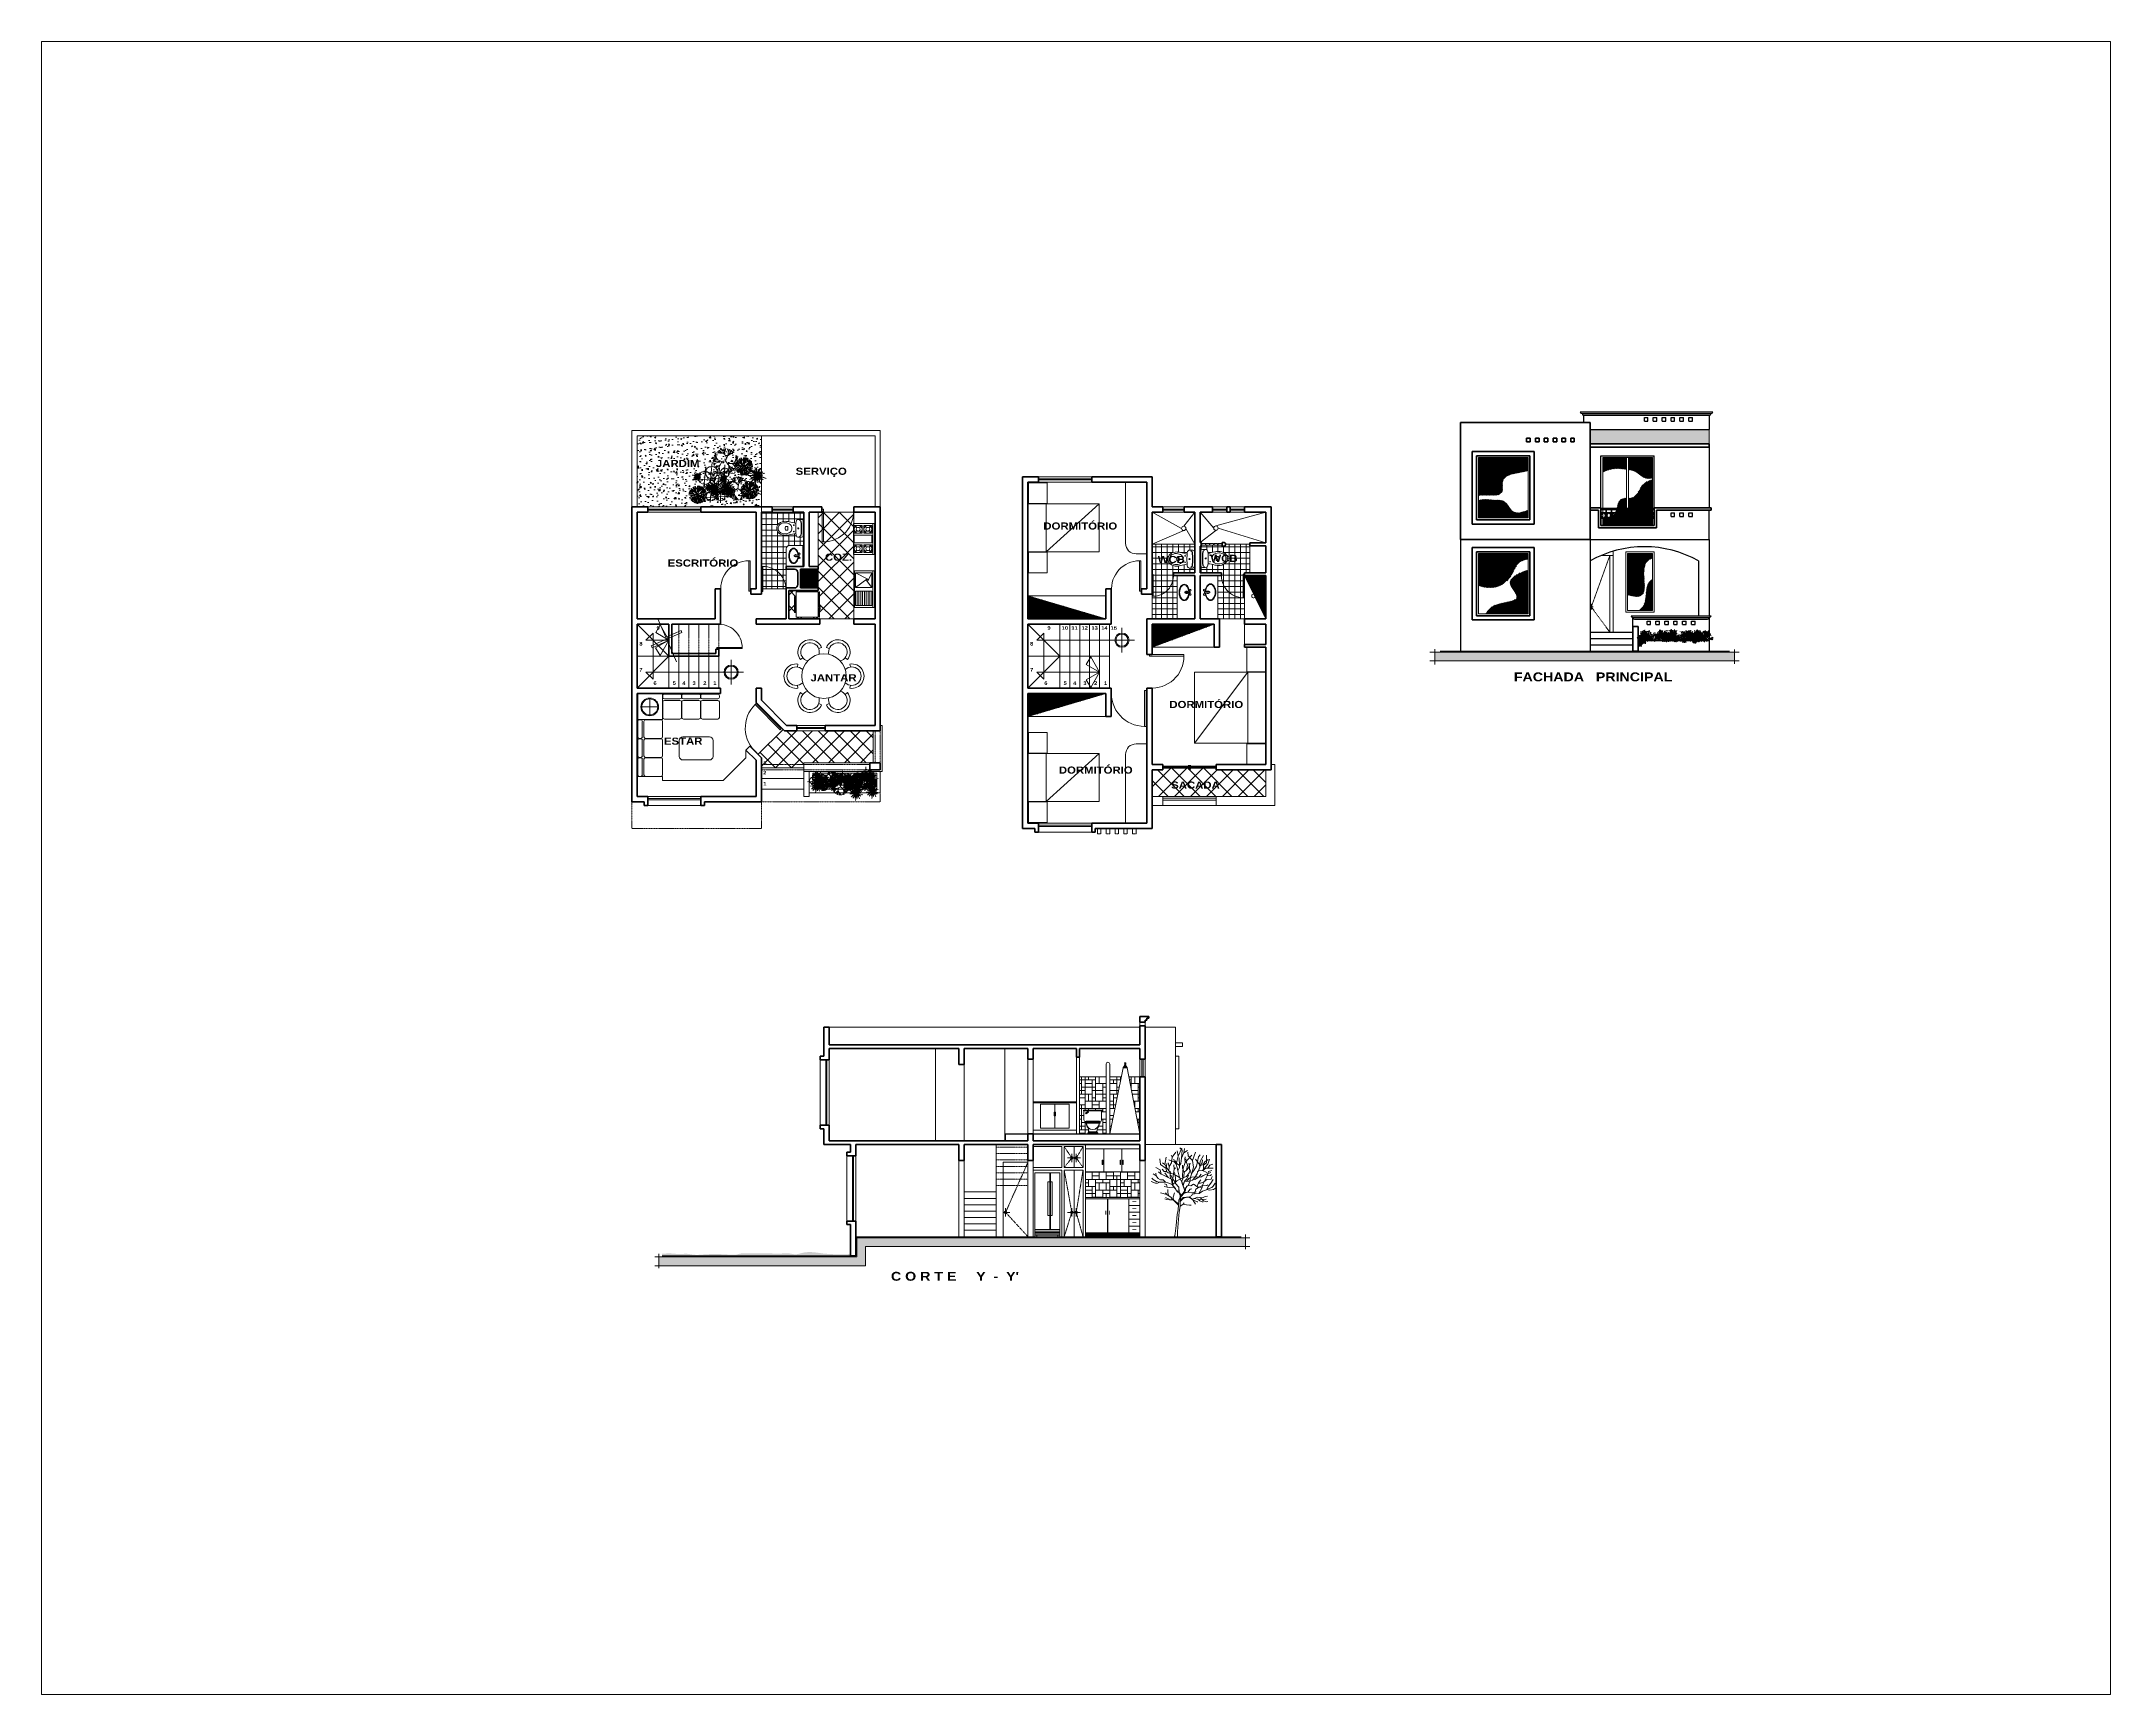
# Paper-space layout 'Layout1' of a CAD drawing. Header units: metres. Extents: x 26 to 235, y 21 to 188.
# The model-space entities are those that its viewports show. They can reach past a viewport. Long polylines and large blocks are cut down to what shows.
import ezdxf

# ---------------------------------------------------------------- set-up
doc = ezdxf.new("R2010")
doc.units = ezdxf.units.M
doc.linetypes.add('DASHED2', pattern=[9.525, 6.35, -3.175])
doc.layers.get('0').update_dxf_attribs({"plot": 0})
for name, color, linetype, lineweight in [('0.05', 132, 'Continuous', 5), ('0.10', 62, 'Continuous', 9), ('0.13', 191, 'Continuous', 9), ('0.18', 141, 'Continuous', 18), ('0.18 proy', 141, 'DASHED2', 18), ('0.20', 241, 'Continuous', 20), ('0.25', 52, 'Continuous', 25), ('0.30', 41, 'Continuous', 30), ('0.40', 4, 'Continuous', 40), ('0.60', 30, 'Continuous', 60), ('0.80', 21, 'Continuous', 80), ('2.00', 51, 'Continuous', 200)]:
    doc.layers.add(name, color=color, linetype=linetype, lineweight=lineweight)
doc.styles.add('acotacion', font='', dxfattribs={"height": 0.12})
doc.styles.get("Standard").update_dxf_attribs({"font": '', "height": 0.2})
doc.styles.get('acotacion').set_extended_font_data('Arial Black')
doc.styles.get('Standard').set_extended_font_data('Arial Black')
pattern_1 = [(315, (0.28927, 9.79815), (0.2245064, 0.2245064), []), (45, (0.28927, 9.79815), (-0.2245064, 0.2245064), [])]
pattern_2 = [(45, (22.226776, 26.871573), (-0.01122532, 0.01122532), [])]
pattern_3 = [(0, (1.103077, 9.798153), (9e-18, 0.0254), [])]
pattern_4 = [(0, (47.4085, 11.1708), (1, 1), [1, 0]), (0, (47.6085, 11.2708), (1, 1), [0.2, -0.2, 0.4, -0.2]), (0, (47.4085, 11.3708), (1, 1), [0.8, -0.2]), (0, (47.6085, 11.4708), (1, 1), [0.1, -0.2, 0.2, -0.1, 0.2, -0.2]), (0, (47.7085, 11.5708), (1, 1), [0.9, -0.1]), (0, (47.6085, 11.6708), (1, 1), [0.3, -0.2, 0.3, -0.2]), (0, (47.9085, 11.7708), (1, 1), [0.2, -0.2, 0.4, -0.2]), (0, (47.4085, 11.8708), (1, 1), [0.2, -0.1, 0.6, -0.1]), (0, (48.1085, 11.9708), (1, 1), [0.6, -0.4]), (0, (47.4085, 12.0708), (1, 1), [0.1, -0.2, 0.4, -0.3]), (90, (47.4085, 11.1708), (-1, 1), [1, 0]), (90, (47.5085, 11.3708), (-1, 1), [0.2, -0.4, 0.2, -0.2]), (90, (47.6085, 11.1708), (-1, 1), [0.8, -0.2]), (90, (47.7085, 11.3708), (-1, 1), [0.8, -0.2]), (90, (47.8085, 11.1708), (-1, 1), [0.2, -0.5, 0.2, -0.1]), (90, (47.9085, 11.3708), (-1, 1), [0.5, -0.2, 0.1, -0.2]), (90, (48.0085, 11.5708), (-1, 1), [0.2, -0.1, 0.2, -0.1, 0.3, -0.1]), (90, (48.1085, 11.3708), (-1, 1), [0.8, -0.2]), (90, (48.2085, 11.1708), (-1, 1), [0.4, -0.3, 0.1, -0.2]), (90, (48.3085, 11.5708), (-1, 1), [0.7, -0.3])]

# ---------------------------------------------------------------- blocks, each defined once
blk = doc.blocks.new('A$C38273B9E')
at = {"layer": '0.18'}
for p, q in [((0.479, 1.64), (0.528, 1.703)), ((0.725, 1.783), (0.646, 1.771)), ((1.219, 1.783), (1.298, 1.771)), ((1.465, 1.64), (1.416, 1.703)), ((0.231, 1.212), (0.202, 1.138)), ((1.713, 1.212), (1.742, 1.138)), ((0.231, 0.928), (0.202, 1.002)), ((1.713, 0.928), (1.742, 1.002)), ((0.479, 0.5), (0.528, 0.437)), ((0.725, 0.358), (0.646, 0.37)), ((1.219, 0.358), (1.298, 0.37)), ((1.465, 0.5), (1.416, 0.437))]:
    blk.add_line(p, q, dxfattribs=at)
at = {"layer": '0.18', "linetype": 'Continuous'}
blk.add_circle((0.972, 1.07), 0.6, dxfattribs=at)
at = {"layer": '0.18'}
for centre, radius, start, end in [((0.322, 1.445), 0.33, 51.377, 248.623), ((0.322, 1.445), 0.25, 15.0357, 284.9643), ((0.972, 1.82), 0.33, 351.377, 188.623), ((0.972, 1.82), 0.25, 315.0357, 224.9643), ((1.622, 1.445), 0.25, 255.0357, 164.9643), ((1.622, 1.445), 0.33, 291.377, 128.623), ((0.322, 0.695), 0.33, 111.377, 308.623), ((0.322, 0.695), 0.25, 75.0357, 344.9643), ((1.622, 0.695), 0.25, 195.0357, 104.9643), ((1.622, 0.695), 0.33, 231.377, 68.623), ((0.972, 0.32), 0.33, 171.377, 8.623), ((0.972, 0.32), 0.25, 135.0357, 44.9643)]:
    blk.add_arc(centre, radius, start, end, dxfattribs=at)
blk = doc.blocks.new('A$C24D0653F')
at = {"layer": '0.18', "linetype": 'ByBlock'}
for p, q in [((0.873, 0.6), (0, 0.6)), ((0, 0.6), (0, 0)), ((0.873, 0.6), (0.873, 0)), ((0.873, 0.545), (0, 0.545)), ((0.873, 0), (0, 0)), ((0.273, 0.518), (0.055, 0.518)), ((0.055, 0.518), (0.055, 0.3)), ((0.273, 0.3), (0.055, 0.3)), ((0.055, 0.245), (0.055, 0.027)), ((0.273, 0.245), (0.055, 0.245)), ((0.273, 0.027), (0.055, 0.027)), ((0.086, 0.486), (0.125, 0.448)), ((0.125, 0.371), (0.086, 0.332)), ((0.086, 0.214), (0.125, 0.175)), ((0.125, 0.098), (0.086, 0.059)), ((0.241, 0.486), (0.202, 0.448)), ((0.202, 0.371), (0.241, 0.332)), ((0.241, 0.214), (0.202, 0.175)), ((0.202, 0.098), (0.241, 0.059)), ((0.273, 0.518), (0.273, 0.3)), ((0.273, 0.245), (0.273, 0.027)), ((0.545, 0.518), (0.327, 0.518)), ((0.327, 0.518), (0.327, 0.027)), ((0.545, 0.027), (0.327, 0.027)), ((0.545, 0.518), (0.545, 0.027)), ((0.6, 0.518), (0.6, 0.3)), ((0.818, 0.518), (0.6, 0.518)), ((0.818, 0.3), (0.6, 0.3)), ((0.6, 0.245), (0.6, 0.027)), ((0.818, 0.245), (0.6, 0.245)), ((0.818, 0.027), (0.6, 0.027)), ((0.632, 0.486), (0.671, 0.448)), ((0.671, 0.371), (0.632, 0.332)), ((0.632, 0.214), (0.671, 0.175)), ((0.671, 0.098), (0.632, 0.059)), ((0.786, 0.486), (0.748, 0.448)), ((0.748, 0.371), (0.786, 0.332)), ((0.786, 0.214), (0.748, 0.175)), ((0.748, 0.098), (0.786, 0.059)), ((0.818, 0.518), (0.818, 0.3)), ((0.818, 0.245), (0.818, 0.027))]:
    blk.add_line(p, q, dxfattribs=at)
for centre, radius in [((0.164, 0.409), 0.109), ((0.164, 0.136), 0.109), ((0.164, 0.409), 0.0545), ((0.164, 0.136), 0.0545), ((0.709, 0.409), 0.109), ((0.709, 0.136), 0.109), ((0.709, 0.409), 0.0545), ((0.709, 0.136), 0.0545)]:
    blk.add_circle(centre, radius, dxfattribs=at)
blk = doc.blocks.new('A$C1C4119E3')
at = {"layer": '0.18', "linetype": 'ByBlock'}
for p, q in [((0, 0.053), (0, 0.673)), ((0, 0.673), (0.709, 0.673)), ((0.131, 0.717), (0.578, 0.717)), ((0.131, 0.702), (0.131, 0.717)), ((0.131, 0.7), (0.578, 0.7)), ((0.578, 0.702), (0.578, 0.717)), ((0.709, 0.673), (0.709, 0.053)), ((0.709, 0.053), (0, 0.053)), ((0, 0.016), (0, 0.031)), ((0, 0.031), (0.266, 0.031)), ((0, 0.016), (0.266, 0.016)), ((0.216, 0.016), (0.266, 0.016)), ((0.216, 0), (0.216, 0.016)), ((0.216, 0), (0.266, 0)), ((0.266, 0.016), (0.266, 0.031)), ((0.266, 0), (0.266, 0.016)), ((0.288, 0.031), (0.709, 0.031)), ((0.288, 0.016), (0.288, 0.031)), ((0.288, 0.016), (0.709, 0.016)), ((0.288, 0.016), (0.338, 0.016)), ((0.288, 0), (0.288, 0.016)), ((0.288, 0), (0.338, 0)), ((0.338, 0), (0.338, 0.016)), ((0.709, 0.016), (0.709, 0.031))]:
    blk.add_line(p, q, dxfattribs=at)
blk = doc.blocks.new('A$C35F105D7')
at = {"layer": '0.18', "linetype": 'ByBlock'}
for p, q in [((1.099, 0.604), (0, 0.604)), ((0, 0.604), (0, 0)), ((1.099, 0.549), (0, 0.549)), ((1.099, 0), (0, 0)), ((0.055, 0.522), (0.055, 0.027)), ((0.494, 0.522), (0.055, 0.522)), ((0.494, 0.467), (0.055, 0.467)), ((0.494, 0.412), (0.055, 0.412)), ((0.494, 0.357), (0.055, 0.357)), ((0.494, 0.302), (0.055, 0.302)), ((0.494, 0.247), (0.055, 0.247)), ((0.494, 0.192), (0.055, 0.192)), ((0.494, 0.137), (0.055, 0.137)), ((0.494, 0.082), (0.055, 0.082)), ((0.494, 0.027), (0.055, 0.027)), ((0.494, 0.522), (0.494, 0.027)), ((1.044, 0.522), (0.604, 0.522)), ((0.604, 0.522), (0.604, 0.027)), ((0.604, 0.522), (0.808, 0.367)), ((0.604, 0.027), (0.846, 0.373)), ((1.044, 0.027), (0.604, 0.027)), ((0.813, 0.412), (1.044, 0.522)), ((1.044, 0.027), (0.847, 0.4)), ((1.044, 0.522), (1.044, 0.027)), ((1.099, 0.604), (1.099, 0))]:
    blk.add_line(p, q, dxfattribs=at)
blk.add_circle((0.824, 0.388), 0.0265, dxfattribs=at)
blk = doc.blocks.new('A$C75D70F53')
at = {"layer": '0.18'}
for p, q in [((0.215, 0.165), (0.215, 0.036)), ((0.24, 0.174), (0.224, 0.174)), ((0.224, 0.027), (0.24, 0.027)), ((0.249, 0.036), (0.249, 0.165))]:
    blk.add_line(p, q, dxfattribs=at)
for points in [[(0.249, 0.05, 0.050781), (0.322, 0.061, 0.076871), (0.392, 0.091, 0.107155), (0.444, 0.142, 0.146462), (0.46, 0.194, 0.146462), (0.444, 0.245, 0.107155), (0.392, 0.296, 0.076871), (0.322, 0.327, 0.063889), (0.23, 0.339, 0.063889), (0.138, 0.327, 0.076871), (0.067, 0.296, 0.107155), (0.015, 0.245, 0.146462), (0, 0.194, 0.146462), (0.015, 0.142, 0.107155), (0.067, 0.091, 0.076871), (0.138, 0.061, 0.053581), (0.215, 0.049, 0.063889)], [(0.248, 0.067, 0.050781), (0.317, 0.078, 0.076871), (0.383, 0.106, 0.107155), (0.43, 0.152, 0.146462), (0.442, 0.194, 0.146462), (0.43, 0.236, 0.107155), (0.383, 0.281, 0.076871), (0.317, 0.31, 0.063889), (0.23, 0.321, 0.063889), (0.142, 0.31, 0.076871), (0.077, 0.281, 0.107155), (0.03, 0.236, 0.146462), (0.017, 0.194, 0.146462), (0.03, 0.152, 0.107155), (0.077, 0.106, 0.076871), (0.142, 0.078, 0.053581), (0.216, 0.067, 0.053581)]]:
    blk.add_lwpolyline(points, format="xyb", dxfattribs=at)
for centre in [(0.172, 0.023), (0.294, 0.023)]:
    blk.add_circle(centre, 0.0226, dxfattribs=at)
for centre, radius, start, end in [((0.232, 0.122), 0.0348, 119.1764, 240.8236), ((0.224, 0.165), 0.0087, 90, 180), ((0.224, 0.036), 0.0087, 180, 270), ((0.24, 0.165), 0.0087, 0, 90), ((0.24, 0.036), 0.0087, 270, 0), ((0.232, 0.122), 0.0348, 299.1764, 60.8236)]:
    blk.add_arc(centre, radius, start, end, dxfattribs=at)
blk = doc.blocks.new('A$C64141625')
at = {"layer": '0.18'}
for p, q in [((0, 0.615), (0, 0.543)), ((0.04, 0.655), (0.223, 0.655)), ((0.223, 0.615), (0.211, 0.615)), ((0.405, 0.655), (0.223, 0.655)), ((0.223, 0.615), (0.234, 0.615)), ((0.445, 0.615), (0.445, 0.543)), ((0.175, 0.242), (0.175, 0.262)), ((0.271, 0.242), (0.271, 0.262))]:
    blk.add_line(p, q, dxfattribs=at)
for centre, radius in [((0.223, 0.533), 0.0135), ((0.223, 0.533), 0.0135), ((0.143, 0.425), 0.0075), ((0.303, 0.425), 0.0075)]:
    blk.add_circle(centre, radius, dxfattribs=at)
for centre, radius, start, end in [((0.04, 0.615), 0.04, 90, 180), ((0.064, 0.543), 0.064, 180, 263.2069), ((0.063, 0.566), 0.04, 96.2719, 180), ((0.062, 0.559), 0.04, 96.2141, 169.7572), ((0.223, -0.885), 1.493, 90, 96.3306), ((0.223, -0.885), 1.5, 90, 96.2719), ((0.223, -0.885), 1.5, 83.7281, 90), ((0.223, -0.885), 1.493, 83.6694, 90), ((0.382, 0.566), 0.04, 0, 83.7281), ((0.383, 0.559), 0.04, 10.2428, 83.7859), ((0.381, 0.543), 0.064, 276.7931, 0), ((0.405, 0.615), 0.04, 0, 90), ((0.307, 0.215), 0.26, 177.6972, 218.7131), ((0.646, 0.179), 0.6, 167.7093, 175.6206), ((0.223, 1.874), 1.404, 263.2069, 270), ((2.509, -0.195), 2.5, 164.456, 168.4256), ((0.302, 0.204), 0.216, 168.3805, 209.1161), ((0.335, 0.197), 0.25, 152.5973, 168.3805), ((0.223, 0.16), 0.16, 222.4362, 270), ((0.216, 0.259), 0.116, 96.2419, 152.5973), ((0.223, 0.16), 0.126, 209.1161, 270), ((0.19, 0.262), 0.015, 96.6492, 180), ((0.205, 0.242), 0.03, 180, 233.1301), ((0.223, 0.266), 0.06, 233.1301, 270), ((0.223, -0.021), 0.3, 90, 96.6492), ((0.223, 0.195), 0.18, 90, 96.2419), ((0.223, 1.874), 1.404, 270, 276.7931), ((0.223, 0.195), 0.18, 83.7581, 90), ((0.223, -0.021), 0.3, 83.3508, 90), ((0.223, 0.266), 0.06, 270, 306.8699), ((0.223, 0.16), 0.126, 270, 330.8839), ((0.223, 0.16), 0.16, 270, 317.5638), ((0.23, 0.259), 0.116, 27.4027, 83.7581), ((0.256, 0.262), 0.015, 0, 83.3508), ((0.241, 0.242), 0.03, 306.8699, 0), ((0.11, 0.197), 0.25, 11.6195, 27.4027), ((0.144, 0.204), 0.216, 330.8839, 11.6195), ((0.138, 0.215), 0.26, 321.2869, 2.3028), ((-2.064, -0.195), 2.5, 11.5744, 15.544), ((-0.201, 0.179), 0.6, 4.3794, 12.2907)]:
    blk.add_arc(centre, radius, start, end, dxfattribs=at)
blk = doc.blocks.new('A$C620D6D73')
at = {"layer": '0.10'}
for p, q in [((0.42, 0.37), (0, 0.52)), ((0.42, 0.37), (0.02, 0.14)), ((0.02, 0.14), (0.34, 0.3)), ((0.42, 0.37), (0.07, 0.3)), ((0.07, 0.3), (0.37, 0.35)), ((0.42, 0.37), (0.12, 0.8)), ((0.12, 0.8), (0.35, 0.45)), ((0.12, 0.61), (0.4, 0.4)), ((0.42, 0.37), (0.12, 0.61)), ((0.14, 0.4), (0.35, 0.4)), ((0.42, 0.37), (0.14, 0.4)), ((0.42, 0.37), (0.21, 0.49)), ((0.42, 0.37), (0.26, 0.7)), ((0.26, 0.7), (0.35, 0.48)), ((0.42, 0.37), (0.26, 0.02)), ((0.42, 0.37), (0.26, 0.16)), ((0.26, 0.16), (0.37, 0.35)), ((0.4, 0.3), (0.26, 0.02)), ((0.42, 0.37), (0.33, 0.66)), ((0.33, 0.66), (0.42, 0.44)), ((0.42, 0.37), (0.37, 0.82)), ((0.37, 0.82), (0.42, 0.47)), ((0.42, 0.37), (0.37, 0.05)), ((0.37, 0.05), (0.4, 0.3)), ((0.42, 0.37), (0.52, 0.82)), ((0.42, 0.47), (0.52, 0.82)), ((0.42, 0.37), (0.73, 0.75)), ((0.42, 0.37), (0.54, 0.7)), ((0.42, 0.37), (0.77, 0.61)), ((0.42, 0.37), (0.8, 0.49)), ((0.42, 0.37), (0.82, 0.42)), ((0.42, 0.37), (0.59, 0)), ((0.42, 0.37), (0.45, 0.12)), ((0.42, 0.37), (0.73, 0.16)), ((0.42, 0.37), (0.61, 0.12)), ((0.42, 0.37), (0.75, 0.33)), ((0.42, 0.37), (0.82, 0.21)), ((0.45, 0.12), (0.45, 0.3)), ((0.73, 0.75), (0.47, 0.46)), ((0.54, 0.7), (0.47, 0.46)), ((0.77, 0.61), (0.47, 0.42)), ((0.8, 0.49), (0.47, 0.4)), ((0.82, 0.42), (0.47, 0.37)), ((0.61, 0.12), (0.47, 0.33)), ((0.59, 0), (0.47, 0.3)), ((0.75, 0.33), (0.49, 0.35)), ((0.52, 0.33), (0.73, 0.16)), ((0.82, 0.21), (0.52, 0.33))]:
    blk.add_line(p, q, dxfattribs=at)
blk = doc.blocks.new('A$C3CA957AC')
at = {"layer": '0.20', "linetype": 'Continuous', "ltscale": 0.08}
for p, q in [((0.48, 0.85), (0, 0.77)), ((0.15, 0.82), (0, 0.8)), ((0.21, 0.81), (0.01, 0.88)), ((0.39, 0.83), (0.01, 0.61)), ((0.3, 0.63), (0.01, 0.68)), ((0.32, 0.91), (0.02, 0.91)), ((0.55, 0.68), (0.02, 0.57)), ((0.17, 0.91), (0.05, 1.02)), ((0.74, 0.74), (0.05, 0.49)), ((0.33, 0.99), (0.06, 1.05)), ((0.33, 0.51), (0.06, 0.42)), ((0.74, 0.74), (0.12, 1.13)), ((0.34, 0.41), (0.14, 0.31)), ((0.57, 0.85), (0.15, 1.2)), ((0.66, 0.79), (0.17, 0.96)), ((0.62, 1.05), (0.18, 1.25)), ((0.66, 0.71), (0.21, 0.43)), ((0.47, 0.59), (0.21, 0.21)), ((0.51, 0.73), (0.22, 0.87)), ((0.54, 0.99), (0.25, 1.3)), ((0.46, 0.37), (0.25, 0.19)), ((0.49, 1.11), (0.29, 1.33)), ((0.61, 0.42), (0.3, 0.15)), ((0.53, 1.22), (0.34, 1.37)), ((0.63, 0.72), (0.36, 0.75)), ((0.55, 0.64), (0.37, 0.11)), ((0.6, 0.83), (0.4, 1.4)), ((0.68, 0.58), (0.41, 0.39)), ((0.71, 0.89), (0.42, 1.42)), ((0.68, 0.55), (0.43, 0.07)), ((0.74, 0.74), (0.51, 0.05)), ((0.67, 0.3), (0.55, 0.02)), ((0.73, 0.83), (0.56, 1.33)), ((0.6, 0.31), (0.6, 0.01)), ((0.64, 1.1), (0.64, 1.48)), ((0.74, 0.74), (0.65, 1.48)), ((0.72, 0.66), (0.66, 0.14)), ((0.73, 0.31), (0.67, 0)), ((0.7, 0.52), (0.78, 0)), ((0.72, 0.94), (0.73, 1.49)), ((0.74, 0.74), (1.26, 1.27)), ((0.74, 0.74), (1.47, 0.67)), ((0.74, 0.74), (1.14, 0.13)), ((0.86, 0.91), (0.78, 1.49)), ((0.79, 0.79), (1.48, 0.83)), ((0.79, 0.67), (1.16, 0.3)), ((0.8, 0.81), (1.08, 1.25)), ((0.82, 1.14), (0.9, 1.47)), ((0.9, 0.47), (0.82, 0)), ((0.83, 0.74), (1.35, 0.8)), ((0.85, 0.58), (1.08, 0.08)), ((0.87, 0.32), (0.97, 0.04)), ((0.88, 0.89), (1.32, 1.22)), ((0.9, 0.58), (1.42, 0.44)), ((0.91, 0.72), (1.26, 0.21)), ((0.94, 1.02), (1, 1.45)), ((0.94, 0.72), (1.47, 0.59)), ((0.96, 0.94), (1.44, 1.02)), ((0.98, 0.61), (1, 0.05)), ((1.01, 1.14), (1.21, 1.32)), ((1.02, 0.76), (1.45, 0.99)), ((1.03, 1), (1.37, 1.17)), ((1.03, 0.43), (1.19, 0.15)), ((1.06, 0.96), (1.48, 0.88)), ((1.07, 0.69), (1.45, 0.48)), ((1.1, 0.52), (1.32, 0.29)), ((1.14, 0.83), (1.39, 1.1)), ((1.18, 0.43), (1.22, 0.18))]:
    blk.add_line(p, q, dxfattribs=at)
blk = doc.blocks.new('A$C7AA27CED')
at = {"layer": '0.13'}
for p, q in [((0.195, 0.557), (0.098, 0.601)), ((0.312, 0.53), (0.121, 0.621)), ((0.23, 0.569), (0.145, 0.64)), ((0.238, 0.635), (0.193, 0.662)), ((0.238, 0.635), (0.229, 0.678)), ((0.377, 0.437), (0.238, 0.635)), ((0.297, 0.62), (0.267, 0.689)), ((0.312, 0.53), (0.285, 0.693)), ((0.303, 0.587), (0.331, 0.698)), ((0.319, 0.65), (0.312, 0.697)), ((0.413, 0.627), (0.37, 0.698)), ((0.384, 0.675), (0.381, 0.697)), ((0.401, 0.506), (0.488, 0.633)), ((0.401, 0.506), (0.413, 0.627)), ((0.401, 0.506), (0.57, 0.625)), ((0.413, 0.627), (0.421, 0.691)), ((0.417, 0.663), (0.439, 0.686)), ((0.441, 0.565), (0.465, 0.678)), ((0.488, 0.633), (0.491, 0.668)), ((0.488, 0.633), (0.514, 0.656)), ((0.515, 0.587), (0.531, 0.646)), ((0.236, 0.331), (0, 0.408)), ((0.088, 0.379), (0.001, 0.364)), ((0.034, 0.333), (0.001, 0.344)), ((0.034, 0.333), (0.002, 0.319)), ((0.116, 0.327), (0.006, 0.29)), ((0.043, 0.257), (0.012, 0.264)), ((0.066, 0.434), (0.015, 0.469)), ((0.076, 0.271), (0.017, 0.246)), ((0.127, 0.366), (0.021, 0.484)), ((0.049, 0.222), (0.032, 0.208)), ((0.068, 0.471), (0.034, 0.511)), ((0.187, 0.322), (0.034, 0.333)), ((0.076, 0.271), (0.036, 0.199)), ((0.088, 0.41), (0.047, 0.535)), ((0.166, 0.196), (0.056, 0.164)), ((0.26, 0.555), (0.065, 0.562)), ((0.104, 0.178), (0.067, 0.149)), ((0.187, 0.322), (0.076, 0.271)), ((0.211, 0.233), (0.083, 0.127)), ((0.14, 0.174), (0.096, 0.114)), ((0.157, 0.116), (0.124, 0.087)), ((0.157, 0.116), (0.156, 0.063)), ((0.259, 0.335), (0.157, 0.116)), ((0.348, 0.352), (0.187, 0.322)), ((0.433, 0.089), (0.316, 0.001)), ((0.348, 0.352), (0.401, 0.506)), ((0.348, 0.352), (0.454, 0.228)), ((0.381, 0.05), (0.351, 0)), ((0.462, 0.139), (0.384, 0.002)), ((0.417, 0.06), (0.401, 0.004)), ((0.406, 0.283), (0.648, 0.305)), ((0.454, 0.228), (0.553, 0.158)), ((0.454, 0.228), (0.521, 0.09)), ((0.454, 0.228), (0.473, 0.023)), ((0.467, 0.09), (0.51, 0.046)), ((0.485, 0.164), (0.572, 0.087)), ((0.519, 0.293), (0.674, 0.236)), ((0.521, 0.09), (0.528, 0.056)), ((0.521, 0.09), (0.549, 0.07)), ((0.553, 0.158), (0.636, 0.159)), ((0.553, 0.158), (0.605, 0.119)), ((0.574, 0.273), (0.656, 0.193)), ((0.58, 0.299), (0.666, 0.425)), ((0.582, 0.136), (0.591, 0.105)), ((0.605, 0.261), (0.68, 0.253)), ((0.609, 0.159), (0.63, 0.151)), ((0.62, 0.357), (0.654, 0.525)), ((0.62, 0.228), (0.664, 0.21)), ((0.648, 0.305), (0.694, 0.33)), ((0.648, 0.305), (0.689, 0.291)), ((0.666, 0.425), (0.672, 0.488)), ((0.666, 0.425), (0.687, 0.444))]:
    blk.add_line(p, q, dxfattribs=at)
blk = doc.blocks.new('A$C0F580022')
at = {"layer": '0.13'}
for p, q in [((0.343, 0.776), (0.383, 0.065)), ((0.56, 0.931), (0.567, 0.191)), ((0.86, 0.798), (0.86, 0)), ((1.094, 0.938), (1.076, 0.195)), ((0.701, 0.343), (0, 0.35)), ((0.22, 0.588), (0.993, 0.603)), ((0.451, 0.401), (1.217, 0.386)), ((0.661, 0.653), (1.488, 0.671))]:
    blk.add_line(p, q, dxfattribs=at)
for points, const_width in [([(0.328, 0.35), (0.397, 0.35)], 0.008), ([(0.362, 0.372), (0.366, 0.313)], 0.012), ([(0.526, 0.594), (0.596, 0.594)], 0.008), ([(0.56, 0.616), (0.565, 0.558)], 0.012), ([(0.823, 0.394), (0.893, 0.394)], 0.008), ([(0.857, 0.416), (0.862, 0.357)], 0.012), ([(1.053, 0.659), (1.122, 0.659)], 0.008), ([(1.087, 0.681), (1.091, 0.622)], 0.012)]:
    blk.add_lwpolyline(points, dxfattribs=dict(at, const_width=const_width))
for centre, radius in [((0.56, 0.581), 0.235), ((1.076, 0.606), 0.242), ((0.35, 0.346), 0.165), ((0.852, 0.386), 0.225)]:
    blk.add_circle(centre, radius, dxfattribs=at)
blk = doc.blocks.new('A$C716976C6')
at = {"layer": '0.13', "ltscale": 0.05}
for p, q in [((0.35, 0.7), (0.35, 0)), ((0.35, 0.35), (0, 0.35)), ((0.35, 0.35), (0.7, 0.35))]:
    blk.add_line(p, q, dxfattribs=at)
for radius in [0.2, 0.17]:
    blk.add_circle((0.35, 0.35), radius, dxfattribs=at)
blk = doc.blocks.new('A$C3F5E6EFC')
at = {"layer": '0.13', "ltscale": 0.05}
for p, q in [((0, 0.25), (0.217, 0.375)), ((0.433, 0), (0, 0.25)), ((0.433, 0), (0.217, 0.375)), ((0.433, 0), (0.65, 0.375)), ((0.433, 0), (0.866, 0.25)), ((0.866, 0.25), (0.65, 0.375))]:
    blk.add_line(p, q, dxfattribs=at)
blk = doc.blocks.new('A$C37CA439D')
at = {"layer": '0.18', "linetype": 'Continuous'}
for p, q in [((1.5, 2), (0, 0)), ((0, 2), (0, 0)), ((0, 2), (2, 2)), ((1.5, 0), (1.5, 2)), ((2, 0), (2, 2)), ((0, 0), (2, 0))]:
    blk.add_line(p, q, dxfattribs=at)
blk = doc.blocks.new('A$C459E00F5')
at = {"layer": '0.18', "linetype": 'Continuous'}
for p, q in [((0, 0), (0, 2)), ((1.35, 2), (0, 2)), ((1.35, 0), (1.35, 2)), ((0, 1.5), (1.35, 0)), ((1.35, 1.5), (0, 1.5)), ((0, 0), (1.35, 0))]:
    blk.add_line(p, q, dxfattribs=at)
blk = doc.blocks.new('A$C79F3722F')
at = {"layer": '0.13'}
for p, q in [((0.02, 0.19), (0, 0.17)), ((0, 0.17), (0.01, 0.16)), ((0.01, 0.23), (0.02, 0.24)), ((0.02, 0.19), (0.01, 0.23)), ((0.05, 0.11), (0.01, 0.13)), ((0.02, 0.24), (0.06, 0.25)), ((0.04, 0.22), (0.02, 0.19)), ((0.03, 0.23), (0.03, 0.23)), ((0.09, 0.21), (0.04, 0.22)), ((0.07, 0.17), (0.04, 0.14)), ((0.04, 0.14), (0.06, 0.14)), ((0.05, 0.23), (0.05, 0.23)), ((0.05, 0.18), (0.1, 0.19)), ((0.07, 0.17), (0.05, 0.18)), ((0.07, 0.11), (0.05, 0.11)), ((0.06, 0.25), (0.09, 0.24)), ((0.06, 0.23), (0.06, 0.23)), ((0.06, 0.17), (0.06, 0.17)), ((0.1, 0.19), (0.07, 0.17)), ((0.08, 0.23), (0.08, 0.23)), ((0.08, 0.11), (0.08, 0.09)), ((0.08, 0.09), (0.12, 0.09)), ((0.09, 0.24), (0.11, 0.23)), ((0.11, 0.23), (0.09, 0.21)), ((0.09, 0.21), (0.1, 0.19)), ((0.09, 0.21), (0.14, 0.2)), ((0.1, 0.19), (0.09, 0.21)), ((0.14, 0.2), (0.1, 0.19)), ((0.14, 0.2), (0.13, 0.26)), ((0.14, 0.24), (0.16, 0.24)), ((0.16, 0.21), (0.14, 0.2)), ((0.15, 0.22), (0.15, 0.22)), ((0.18, 0.26), (0.16, 0.24)), ((0.16, 0.24), (0.17, 0.22)), ((0.17, 0.22), (0.16, 0.21)), ((0.2, 0.1), (0.17, 0.12)), ((0.2, 0.24), (0.18, 0.26)), ((0.19, 0.08), (0.2, 0.1)), ((0.22, 0.08), (0.19, 0.08)), ((0.25, 0.2), (0.2, 0.24)), ((0.2, 0.24), (0.2, 0.21)), ((0.2, 0.24), (0.24, 0.22)), ((0.2, 0.1), (0.22, 0.08)), ((0.22, 0.29), (0.23, 0.29)), ((0.23, 0.15), (0.22, 0.17)), ((0.22, 0.17), (0.23, 0.17)), ((0.23, 0.15), (0.22, 0.14)), ((0.22, 0.14), (0.23, 0.15)), ((0.23, 0.17), (0.25, 0.2)), ((0.27, 0.15), (0.23, 0.17)), ((0.23, 0.17), (0.23, 0.15)), ((0.25, 0.28), (0.24, 0.27)), ((0.24, 0.22), (0.29, 0.21)), ((0.25, 0.28), (0.26, 0.28)), ((0.26, 0.22), (0.25, 0.2)), ((0.29, 0.16), (0.27, 0.15)), ((0.28, 0.07), (0.27, 0.12)), ((0.27, 0.12), (0.28, 0.07)), ((0.28, 0.07), (0.3, 0.08)), ((0.3, 0.06), (0.28, 0.07)), ((0.28, 0.05), (0.3, 0.06)), ((0.29, 0.16), (0.34, 0.21)), ((0.33, 0.13), (0.29, 0.16)), ((0.3, 0.08), (0.29, 0.11)), ((0.29, 0.11), (0.33, 0.11)), ((0.3, 0.08), (0.34, 0.11)), ((0.34, 0.07), (0.3, 0.08)), ((0.34, 0.07), (0.3, 0.06)), ((0.31, 0.25), (0.33, 0.27)), ((0.34, 0.24), (0.31, 0.25)), ((0.31, 0.18), (0.31, 0.15)), ((0.31, 0.18), (0.31, 0.18)), ((0.32, 0.16), (0.31, 0.15)), ((0.34, 0.31), (0.32, 0.3)), ((0.36, 0.16), (0.32, 0.16)), ((0.33, 0.27), (0.37, 0.29)), ((0.33, 0.27), (0.34, 0.24)), ((0.35, 0.18), (0.33, 0.2)), ((0.33, 0.13), (0.38, 0.11)), ((0.33, 0.11), (0.33, 0.13)), ((0.37, 0.29), (0.34, 0.31)), ((0.34, 0.21), (0.34, 0.24)), ((0.35, 0.18), (0.34, 0.21)), ((0.34, 0.11), (0.34, 0.12)), ((0.34, 0.11), (0.38, 0.11)), ((0.35, 0.08), (0.34, 0.07)), ((0.34, 0.07), (0.36, 0.05)), ((0.37, 0.29), (0.35, 0.27)), ((0.35, 0.27), (0.38, 0.25)), ((0.37, 0.21), (0.35, 0.23)), ((0.37, 0.18), (0.35, 0.18)), ((0.38, 0.08), (0.35, 0.08)), ((0.37, 0.18), (0.36, 0.16)), ((0.38, 0.16), (0.36, 0.16)), ((0.37, 0.24), (0.37, 0.24)), ((0.38, 0.23), (0.37, 0.21)), ((0.37, 0.21), (0.37, 0.18)), ((0.37, 0.21), (0.4, 0.19)), ((0.38, 0.29), (0.38, 0.29)), ((0.38, 0.25), (0.41, 0.24)), ((0.42, 0.17), (0.38, 0.16)), ((0.38, 0.11), (0.41, 0.09)), ((0.38, 0.11), (0.38, 0.08)), ((0.39, 0.07), (0.38, 0.05)), ((0.39, 0.22), (0.39, 0.22)), ((0.41, 0.09), (0.39, 0.07)), ((0.41, 0.24), (0.4, 0.21)), ((0.4, 0.21), (0.43, 0.22)), ((0.4, 0.21), (0.4, 0.19)), ((0.4, 0.19), (0.42, 0.17)), ((0.42, 0.28), (0.41, 0.28)), ((0.45, 0.16), (0.44, 0.15)), ((0.49, 0.27), (0.45, 0.28)), ((0.45, 0.28), (0.45, 0.27)), ((0.5, 0.14), (0.45, 0.16)), ((0.57, 0.01), (0.46, 0.08)), ((0.47, 0.28), (0.48, 0.3)), ((0.47, 0.15), (0.48, 0.19)), ((0.56, 0.09), (0.47, 0.11)), ((0.48, 0.3), (0.49, 0.27)), ((0.48, 0.19), (0.5, 0.14)), ((0.51, 0.16), (0.5, 0.14)), ((0.52, 0.18), (0.51, 0.16)), ((0.52, 0.19), (0.56, 0.19)), ((0.56, 0.19), (0.52, 0.18)), ((0.56, 0.21), (0.54, 0.25)), ((0.56, 0.09), (0.54, 0.14)), ((0.56, 0.21), (0.58, 0.24)), ((0.56, 0.19), (0.56, 0.21)), ((0.57, 0.17), (0.56, 0.19)), ((0.57, 0.07), (0.56, 0.09)), ((0.56, 0.02), (0.57, 0.07)), ((0.58, 0.24), (0.57, 0.22)), ((0.57, 0.22), (0.62, 0.22)), ((0.57, 0.09), (0.57, 0.17)), ((0.62, 0.14), (0.58, 0.14)), ((0.58, 0.07), (0.6, 0.07)), ((0.61, 0.18), (0.59, 0.21)), ((0.6, 0.17), (0.61, 0.18)), ((0.62, 0.14), (0.6, 0.17)), ((0.61, 0.18), (0.63, 0.17)), ((0.62, 0.22), (0.64, 0.21)), ((0.62, 0.21), (0.62, 0.2)), ((0.62, 0.17), (0.62, 0.17)), ((0.64, 0.12), (0.62, 0.14)), ((0.64, 0.3), (0.63, 0.28)), ((0.63, 0.28), (0.63, 0.3)), ((0.63, 0.3), (0.66, 0.3)), ((0.63, 0.26), (0.63, 0.28)), ((0.68, 0.25), (0.63, 0.26)), ((0.63, 0.17), (0.64, 0.12)), ((0.64, 0.36), (0.64, 0.35)), ((0.64, 0.21), (0.64, 0.19)), ((0.64, 0.19), (0.66, 0.18)), ((0.66, 0.14), (0.64, 0.12)), ((0.65, 0.07), (0.7, 0.08)), ((0.7, 0.05), (0.65, 0.07)), ((0.66, 0.26), (0.68, 0.27)), ((0.66, 0.14), (0.68, 0.19)), ((0.66, 0.18), (0.68, 0.19)), ((0.68, 0.14), (0.66, 0.14)), ((0.66, 0.05), (0.66, 0.09)), ((0.66, 0.09), (0.69, 0.09)), ((0.68, 0.41), (0.67, 0.42)), ((0.68, 0.28), (0.71, 0.28)), ((0.68, 0.27), (0.68, 0.28)), ((0.69, 0.23), (0.68, 0.25)), ((0.68, 0.21), (0.69, 0.23)), ((0.68, 0.19), (0.68, 0.21)), ((0.68, 0.17), (0.7, 0.2)), ((0.68, 0.19), (0.68, 0.17)), ((0.69, 0.09), (0.68, 0.14)), ((0.69, 0.23), (0.71, 0.21)), ((0.71, 0.21), (0.69, 0.23)), ((0.69, 0.23), (0.71, 0.21)), ((0.7, 0.2), (0.69, 0.23)), ((0.7, 0.18), (0.7, 0.2)), ((0.73, 0.16), (0.7, 0.18)), ((0.74, 0.08), (0.7, 0.13)), ((0.7, 0.08), (0.7, 0.03)), ((0.71, 0.41), (0.71, 0.4)), ((0.71, 0.28), (0.76, 0.31)), ((0.71, 0.25), (0.71, 0.28)), ((0.71, 0.25), (0.74, 0.25)), ((0.71, 0.24), (0.71, 0.25)), ((0.71, 0.21), (0.71, 0.24)), ((0.73, 0.34), (0.72, 0.35)), ((0.72, 0.35), (0.73, 0.34)), ((0.72, 0.18), (0.72, 0.19)), ((0.72, 0.18), (0.73, 0.16)), ((0.76, 0.31), (0.73, 0.34)), ((0.73, 0.16), (0.78, 0.17)), ((0.73, 0.16), (0.73, 0.16)), ((0.73, 0.16), (0.73, 0.14)), ((0.74, 0.25), (0.75, 0.27)), ((0.75, 0.22), (0.74, 0.25)), ((0.74, 0.25), (0.75, 0.22)), ((0.75, 0.22), (0.74, 0.25)), ((0.74, 0.09), (0.8, 0.07)), ((0.79, 0.06), (0.74, 0.08)), ((0.75, 0.28), (0.78, 0.28)), ((0.75, 0.22), (0.75, 0.19)), ((0.78, 0.17), (0.75, 0.15)), ((0.75, 0.15), (0.76, 0.12)), ((0.76, 0.35), (0.82, 0.31)), ((0.76, 0.31), (0.79, 0.32)), ((0.78, 0.28), (0.76, 0.31)), ((0.76, 0.31), (0.79, 0.29)), ((0.77, 0.27), (0.77, 0.27)), ((0.79, 0.29), (0.78, 0.28)), ((0.78, 0.28), (0.82, 0.25)), ((0.78, 0.17), (0.8, 0.19)), ((0.82, 0.16), (0.78, 0.17)), ((0.8, 0.12), (0.78, 0.11)), ((0.78, 0.03), (0.79, 0.06)), ((0.81, 0.06), (0.78, 0.03)), ((0.82, 0.34), (0.79, 0.36)), ((0.8, 0.19), (0.82, 0.19)), ((0.83, 0.15), (0.8, 0.14)), ((0.8, 0.14), (0.8, 0.12)), ((0.8, 0.12), (0.82, 0.1)), ((0.82, 0.1), (0.8, 0.07)), ((0.8, 0.07), (0.83, 0.05)), ((0.82, 0.31), (0.82, 0.34)), ((0.82, 0.31), (0.85, 0.31)), ((0.82, 0.25), (0.85, 0.28)), ((0.82, 0.25), (0.99, 0.01)), ((0.82, 0.19), (0.85, 0.21)), ((0.82, 0.19), (0.84, 0.19)), ((0.84, 0.19), (0.82, 0.16)), ((0.82, 0.16), (0.83, 0.15)), ((0.84, 0.44), (0.84, 0.42)), ((0.85, 0.31), (0.86, 0.34)), ((0.85, 0.28), (0.86, 0.28)), ((0.85, 0.12), (0.87, 0.11)), ((0.86, 0.34), (0.89, 0.34)), ((0.88, 0.32), (0.86, 0.34)), ((0.86, 0.28), (0.87, 0.29)), ((0.89, 0.27), (0.86, 0.28)), ((0.87, 0.29), (0.88, 0.32)), ((0.88, 0.37), (0.94, 0.38)), ((0.89, 0.34), (0.88, 0.37)), ((0.88, 0.32), (0.89, 0.34)), ((0.88, 0.29), (0.9, 0.29)), ((0.9, 0.43), (0.89, 0.4)), ((0.93, 0.32), (0.89, 0.35)), ((0.89, 0.32), (0.9, 0.29)), ((0.89, 0.32), (0.93, 0.32)), ((0.9, 0.29), (0.89, 0.27)), ((0.89, 0.22), (0.93, 0.21)), ((0.9, 0.48), (0.92, 0.48)), ((0.9, 0.43), (0.9, 0.45)), ((0.9, 0.45), (0.91, 0.45)), ((0.91, 0.45), (0.9, 0.43)), ((0.93, 0.34), (0.95, 0.37)), ((0.93, 0.34), (0.97, 0.33)), ((0.94, 0.3), (0.93, 0.32)), ((0.94, 0.56), (0.95, 0.54)), ((0.95, 0.37), (0.94, 0.38)), ((0.94, 0.38), (0.97, 0.38)), ((0.95, 0.3), (0.94, 0.3)), ((0.95, 0.37), (1, 0.36)), ((0.97, 0.33), (0.95, 0.33)), ((0.95, 0.33), (0.95, 0.3)), ((0.95, 0.27), (0.95, 0.27)), ((0.96, 0.44), (0.98, 0.48)), ((0.96, 0.43), (0.96, 0.44)), ((0.96, 0.43), (0.99, 0.42)), ((0.96, 0.42), (0.96, 0.43)), ((0.99, 0.42), (0.96, 0.42)), ((0.97, 0.15), (0.96, 0.17)), ((0.97, 0.38), (0.99, 0.39)), ((1.01, 0.35), (0.97, 0.33)), ((0.97, 0.15), (0.98, 0.21)), ((0.99, 0.13), (0.97, 0.15)), ((0.98, 0.48), (1.01, 0.45)), ((0.98, 0.46), (0.98, 0.46)), ((0.98, 0.25), (1.02, 0.22)), ((0.98, 0.21), (1.05, 0.17)), ((1, 0.49), (0.99, 0.51)), ((0.99, 0.45), (0.99, 0.45)), ((1.01, 0.45), (0.99, 0.42)), ((0.99, 0.39), (0.99, 0.42)), ((1.08, 0.11), (0.99, 0.13)), ((0.99, 0.01), (1, 0.08)), ((1, 0.4), (1.03, 0.41)), ((1, 0.36), (1, 0.4)), ((1, 0.4), (1, 0.4)), ((1, 0.36), (1.05, 0.36)), ((1, 0.08), (1.02, 0.09)), ((1.02, 0.35), (1.01, 0.35)), ((1.01, 0.29), (1.04, 0.3)), ((1.09, 0.18), (1.01, 0.29)), ((1.02, 0.09), (1.05, 0.07)), ((1.03, 0.41), (1.04, 0.43)), ((1.03, 0.41), (1.03, 0.39)), ((1.03, 0.39), (1.05, 0.36)), ((1.04, 0.3), (1.07, 0.3)), ((1.06, 0.34), (1.05, 0.36)), ((1.05, 0.36), (1.06, 0.35)), ((1.05, 0.26), (1.07, 0.3)), ((1.05, 0.26), (1.08, 0.25)), ((1.06, 0.23), (1.05, 0.26)), ((1.05, 0.17), (1.09, 0.18)), ((1.06, 0.15), (1.05, 0.17)), ((1.05, 0.17), (1.09, 0.14)), ((1.06, 0.35), (1.08, 0.37)), ((1.1, 0.32), (1.06, 0.34)), ((1.1, 0.2), (1.06, 0.23)), ((1.06, 0.15), (1.07, 0.13)), ((1.09, 0.41), (1.07, 0.4)), ((1.07, 0.4), (1.09, 0.41)), ((1.07, 0.3), (1.1, 0.32)), ((1.07, 0.13), (1.08, 0.11)), ((1.08, 0.37), (1.11, 0.36)), ((1.18, 0.05), (1.08, 0.11)), ((1.11, 0.44), (1.09, 0.46)), ((1.09, 0.46), (1.12, 0.42)), ((1.09, 0.41), (1.11, 0.44)), ((1.1, 0.4), (1.09, 0.41)), ((1.12, 0.17), (1.09, 0.18)), ((1.11, 0.36), (1.1, 0.4)), ((1.1, 0.32), (1.11, 0.36)), ((1.1, 0.32), (1.13, 0.33)), ((1.1, 0.3), (1.13, 0.32)), ((1.15, 0.2), (1.1, 0.32)), ((1.13, 0.28), (1.1, 0.3)), ((1.1, 0.2), (1.15, 0.2)), ((1.12, 0.17), (1.1, 0.2)), ((1.12, 0.42), (1.14, 0.44)), ((1.12, 0.4), (1.12, 0.42)), ((1.16, 0.39), (1.12, 0.4)), ((1.12, 0.36), (1.16, 0.37)), ((1.13, 0.33), (1.12, 0.36)), ((1.14, 0.18), (1.12, 0.17)), ((1.13, 0.45), (1.16, 0.48)), ((1.16, 0.44), (1.13, 0.45)), ((1.14, 0.44), (1.13, 0.45)), ((1.13, 0.32), (1.15, 0.3)), ((1.13, 0.31), (1.13, 0.31)), ((1.13, 0.28), (1.15, 0.27)), ((1.15, 0.2), (1.13, 0.23)), ((1.13, 0.23), (1.15, 0.21)), ((1.13, 0.09), (1.13, 0.09)), ((1.14, 0.56), (1.14, 0.53)), ((1.14, 0.42), (1.16, 0.44)), ((1.16, 0.44), (1.14, 0.44)), ((1.14, 0.44), (1.16, 0.44)), ((1.16, 0.39), (1.14, 0.42)), ((1.15, 0.2), (1.14, 0.18)), ((1.19, 0.16), (1.14, 0.18)), ((1.16, 0.1), (1.14, 0.12)), ((1.15, 0.46), (1.16, 0.47)), ((1.15, 0.46), (1.16, 0.44)), ((1.15, 0.3), (1.15, 0.27)), ((1.15, 0.27), (1.19, 0.24)), ((1.15, 0.21), (1.15, 0.2)), ((1.15, 0.09), (1.16, 0.1)), ((1.17, 0.09), (1.15, 0.09)), ((1.16, 0.48), (1.19, 0.55)), ((1.16, 0.48), (1.17, 0.46)), ((1.16, 0.44), (1.17, 0.4)), ((1.16, 0.37), (1.17, 0.4)), ((1.16, 0.37), (1.16, 0.39)), ((1.17, 0.35), (1.16, 0.37)), ((1.17, 0.11), (1.16, 0.1)), ((1.16, 0.1), (1.18, 0.07)), ((1.17, 0.46), (1.21, 0.4)), ((1.17, 0.4), (1.23, 0.38)), ((1.17, 0.35), (1.17, 0.35)), ((1.17, 0.19), (1.2, 0.21)), ((1.19, 0.16), (1.17, 0.19)), ((1.26, 0.09), (1.17, 0.11)), ((1.18, 0.37), (1.2, 0.39)), ((1.18, 0.37), (1.21, 0.35)), ((1.18, 0.37), (1.18, 0.37)), ((1.23, 0.31), (1.18, 0.34)), ((1.18, 0.34), (1.18, 0.3)), ((1.19, 0.55), (1.2, 0.58)), ((1.19, 0.35), (1.19, 0.35)), ((1.19, 0.23), (1.24, 0.29)), ((1.19, 0.24), (1.21, 0.25)), ((1.19, 0.23), (1.19, 0.23)), ((1.2, 0.19), (1.19, 0.16)), ((1.2, 0.16), (1.19, 0.16)), ((1.2, 0.58), (1.2, 0.59)), ((1.2, 0.34), (1.2, 0.34)), ((1.2, 0.21), (1.2, 0.19)), ((1.21, 0.14), (1.2, 0.16)), ((1.21, 0.4), (1.23, 0.4)), ((1.22, 0.36), (1.21, 0.35)), ((1.21, 0.35), (1.22, 0.36)), ((1.26, 0.28), (1.21, 0.23)), ((1.24, 0.12), (1.21, 0.14)), ((1.22, 0.36), (1.24, 0.36)), ((1.23, 0.4), (1.25, 0.43)), ((1.27, 0.38), (1.23, 0.4)), ((1.23, 0.38), (1.26, 0.37)), ((1.24, 0.36), (1.23, 0.34)), ((1.23, 0.34), (1.23, 0.31)), ((1.24, 0.29), (1.23, 0.31)), ((1.23, 0.16), (1.25, 0.21)), ((1.27, 0.14), (1.23, 0.16)), ((1.23, 0.16), (1.25, 0.13)), ((1.24, 0.29), (1.27, 0.32)), ((1.27, 0.09), (1.24, 0.12)), ((1.26, 0.07), (1.24, 0.04)), ((1.25, 0.43), (1.27, 0.44)), ((1.25, 0.21), (1.26, 0.23)), ((1.25, 0.17), (1.26, 0.16)), ((1.27, 0.14), (1.25, 0.13)), ((1.25, 0.13), (1.27, 0.14)), ((1.26, 0.28), (1.29, 0.26)), ((1.26, 0.24), (1.29, 0.26)), ((1.26, 0.23), (1.26, 0.24)), ((1.28, 0.24), (1.26, 0.23)), ((1.26, 0.23), (1.28, 0.19)), ((1.27, 0.09), (1.26, 0.09)), ((1.26, 0.09), (1.26, 0.07)), ((1.27, 0.44), (1.28, 0.43)), ((1.3, 0.39), (1.27, 0.41)), ((1.27, 0.41), (1.3, 0.39)), ((1.27, 0.38), (1.37, 0.3)), ((1.27, 0.32), (1.27, 0.34)), ((1.28, 0.33), (1.27, 0.32)), ((1.27, 0.32), (1.29, 0.29)), ((1.27, 0.17), (1.33, 0.22)), ((1.28, 0.19), (1.27, 0.17)), ((1.27, 0.17), (1.27, 0.14)), ((1.3, 0.12), (1.27, 0.09)), ((1.31, 0.08), (1.27, 0.09)), ((1.28, 0.43), (1.3, 0.41)), ((1.28, 0.33), (1.3, 0.31)), ((1.29, 0.26), (1.28, 0.24)), ((1.28, 0.19), (1.31, 0.23)), ((1.28, 0.12), (1.28, 0.12)), ((1.29, 0.42), (1.29, 0.42)), ((1.29, 0.29), (1.29, 0.26)), ((1.29, 0.26), (1.31, 0.23)), ((1.29, 0.09), (1.31, 0.08)), ((1.31, 0.55), (1.3, 0.54)), ((1.3, 0.41), (1.35, 0.47)), ((1.3, 0.39), (1.34, 0.4)), ((1.32, 0.37), (1.3, 0.39)), ((1.3, 0.12), (1.32, 0.09)), ((1.34, 0.52), (1.31, 0.55)), ((1.31, 0.23), (1.35, 0.25)), ((1.37, 0.06), (1.31, 0.08)), ((1.32, 0.47), (1.32, 0.47)), ((1.34, 0.43), (1.32, 0.43)), ((1.32, 0.37), (1.34, 0.38)), ((1.34, 0.36), (1.32, 0.37)), ((1.35, 0.47), (1.33, 0.5)), ((1.33, 0.5), (1.35, 0.49)), ((1.34, 0.31), (1.33, 0.29)), ((1.33, 0.23), (1.47, 0.1)), ((1.33, 0.14), (1.35, 0.13)), ((1.33, 0.1), (1.37, 0.07)), ((1.34, 0.09), (1.33, 0.1)), ((1.37, 0.54), (1.34, 0.52)), ((1.34, 0.52), (1.36, 0.54)), ((1.35, 0.49), (1.34, 0.52)), ((1.36, 0.45), (1.34, 0.43)), ((1.34, 0.43), (1.35, 0.42)), ((1.35, 0.42), (1.34, 0.4)), ((1.34, 0.4), (1.36, 0.37)), ((1.36, 0.37), (1.34, 0.36)), ((1.35, 0.49), (1.39, 0.49)), ((1.36, 0.45), (1.35, 0.49)), ((1.36, 0.54), (1.37, 0.54)), ((1.39, 0.46), (1.36, 0.45)), ((1.36, 0.45), (1.4, 0.44)), ((1.36, 0.29), (1.36, 0.29)), ((1.36, 0.03), (1.37, 0.06)), ((1.39, 0.52), (1.37, 0.54)), ((1.37, 0.54), (1.42, 0.52)), ((1.37, 0.48), (1.37, 0.47)), ((1.37, 0.37), (1.37, 0.37)), ((1.37, 0.3), (1.44, 0.35)), ((1.47, 0.23), (1.37, 0.3)), ((1.37, 0.3), (1.52, 0.2)), ((1.42, 0.1), (1.37, 0.06)), ((1.45, 0.05), (1.37, 0.06)), ((1.39, 0.49), (1.39, 0.52)), ((1.39, 0.52), (1.39, 0.49)), ((1.39, 0.49), (1.42, 0.49)), ((1.39, 0.48), (1.39, 0.48)), ((1.43, 0.37), (1.39, 0.39)), ((1.39, 0.23), (1.39, 0.22)), ((1.41, 0.47), (1.4, 0.44)), ((1.43, 0.46), (1.4, 0.44)), ((1.43, 0.46), (1.4, 0.44)), ((1.4, 0.44), (1.41, 0.41)), ((1.42, 0.1), (1.4, 0.15)), ((1.41, 0.41), (1.44, 0.41)), ((1.41, 0.3), (1.43, 0.31)), ((1.47, 0.27), (1.41, 0.3)), ((1.44, 0.62), (1.42, 0.6)), ((1.42, 0.6), (1.43, 0.62)), ((1.42, 0.52), (1.43, 0.53)), ((1.42, 0.49), (1.43, 0.46)), ((1.42, 0.49), (1.42, 0.49)), ((1.42, 0.49), (1.43, 0.46)), ((1.42, 0.18), (1.43, 0.2)), ((1.43, 0.18), (1.42, 0.18)), ((1.45, 0.07), (1.42, 0.1)), ((1.43, 0.62), (1.44, 0.65)), ((1.43, 0.46), (1.45, 0.46)), ((1.44, 0.35), (1.43, 0.37)), ((1.44, 0.19), (1.43, 0.18)), ((1.45, 0.65), (1.44, 0.62)), ((1.44, 0.62), (1.45, 0.58)), ((1.44, 0.41), (1.45, 0.38)), ((1.44, 0.41), (1.48, 0.41)), ((1.44, 0.35), (1.47, 0.28)), ((1.45, 0.38), (1.46, 0.36)), ((1.45, 0.38), (1.47, 0.38)), ((1.45, 0.05), (1.45, 0.07)), ((1.47, 0.37), (1.46, 0.36)), ((1.46, 0.36), (1.5, 0.29)), ((1.47, 0.23), (1.46, 0.21)), ((1.47, 0.38), (1.49, 0.36)), ((1.47, 0.28), (1.47, 0.27)), ((1.47, 0.27), (1.49, 0.26)), ((1.47, 0.1), (1.5, 0.07)), ((1.48, 0.29), (1.49, 0.29)), ((1.48, 0.07), (1.5, 0.07)), ((1.49, 0.26), (1.51, 0.25)), ((1.5, 0.29), (1.51, 0.25)), ((1.5, 0.07), (1.52, 0.08)), ((1.51, 0.38), (1.52, 0.39)), ((1.52, 0.37), (1.51, 0.38)), ((1.51, 0.25), (1.53, 0.23)), ((1.51, 0.25), (1.53, 0.25)), ((1.51, 0.12), (1.52, 0.13)), ((1.52, 0.08), (1.51, 0.12)), ((1.52, 0.56), (1.52, 0.56)), ((1.52, 0.39), (1.52, 0.37)), ((1.52, 0.32), (1.52, 0.37)), ((1.53, 0.25), (1.52, 0.32)), ((1.52, 0.13), (1.53, 0.19)), ((1.52, 0.13), (1.55, 0.16)), ((1.53, 0.11), (1.52, 0.13)), ((1.53, 0.05), (1.52, 0.08)), ((1.53, 0.23), (1.59, 0.29)), ((1.53, 0.23), (1.53, 0.19)), ((1.53, 0.23), (1.53, 0.23)), ((1.53, 0.19), (1.55, 0.17)), ((1.53, 0.11), (1.56, 0.13)), ((1.55, 0.61), (1.56, 0.57)), ((1.58, 0.39), (1.55, 0.36)), ((1.55, 0.17), (1.58, 0.19)), ((1.55, 0.16), (1.56, 0.13)), ((1.55, 0.07), (1.58, 0.07)), ((1.56, 0.57), (1.57, 0.57)), ((1.56, 0.48), (1.56, 0.48)), ((1.56, 0.39), (1.56, 0.39)), ((1.56, 0.3), (1.56, 0.3)), ((1.56, 0.13), (1.61, 0.16)), ((1.57, 0.57), (1.61, 0.57)), ((1.59, 0.54), (1.57, 0.53)), ((1.57, 0.53), (1.57, 0.54)), ((1.57, 0.4), (1.58, 0.39)), ((1.58, 0.19), (1.57, 0.2)), ((1.6, 0.65), (1.58, 0.61)), ((1.58, 0.19), (1.66, 0.29)), ((1.59, 0.08), (1.58, 0.11)), ((1.58, 0.11), (1.63, 0.06)), ((1.58, 0.07), (1.59, 0.08)), ((1.59, 0.54), (1.61, 0.57)), ((1.61, 0.54), (1.59, 0.54)), ((1.62, 0.32), (1.59, 0.34)), ((1.59, 0.29), (1.62, 0.32)), ((1.59, 0.08), (1.62, 0.05)), ((1.61, 0.57), (1.6, 0.57)), ((1.6, 0.49), (1.63, 0.52)), ((1.61, 0.47), (1.6, 0.49)), ((1.6, 0.08), (1.6, 0.08)), ((1.61, 0.57), (1.63, 0.58)), ((1.61, 0.57), (1.61, 0.54)), ((1.61, 0.54), (1.64, 0.51)), ((1.61, 0.47), (1.64, 0.51)), ((1.65, 0.46), (1.61, 0.47)), ((1.63, 0.45), (1.61, 0.47)), ((1.61, 0.4), (1.61, 0.42)), ((1.61, 0.16), (1.7, 0.25)), ((1.63, 0.18), (1.61, 0.16)), ((1.62, 0.32), (1.64, 0.37)), ((1.66, 0.29), (1.62, 0.32)), ((1.62, 0.24), (1.62, 0.23)), ((1.63, 0.58), (1.65, 0.57)), ((1.65, 0.46), (1.63, 0.45)), ((1.63, 0.06), (1.64, 0.02)), ((1.64, 0.51), (1.65, 0.52)), ((1.64, 0.51), (1.65, 0.48)), ((1.64, 0.37), (1.66, 0.39)), ((1.65, 0.52), (1.67, 0.5)), ((1.65, 0.48), (1.67, 0.5)), ((1.67, 0.48), (1.65, 0.46)), ((1.67, 0.41), (1.65, 0.46)), ((1.68, 0.65), (1.66, 0.64)), ((1.66, 0.51), (1.66, 0.51)), ((1.66, 0.39), (1.67, 0.41)), ((1.66, 0.29), (1.67, 0.32)), ((1.7, 0.25), (1.66, 0.29)), ((1.67, 0.5), (1.69, 0.52)), ((1.67, 0.48), (1.67, 0.5)), ((1.67, 0.5), (1.71, 0.5)), ((1.7, 0.47), (1.67, 0.48)), ((1.71, 0.41), (1.67, 0.41)), ((1.71, 0.39), (1.67, 0.41)), ((1.67, 0.32), (1.69, 0.35)), ((1.67, 0.13), (1.68, 0.15)), ((1.68, 0.11), (1.67, 0.13)), ((1.67, 0.02), (1.68, 0.07)), ((1.69, 0.52), (1.68, 0.55)), ((1.69, 0.44), (1.68, 0.43)), ((1.69, 0.35), (1.68, 0.37)), ((1.68, 0.37), (1.71, 0.36)), ((1.68, 0.15), (1.71, 0.22)), ((1.68, 0.13), (1.68, 0.11)), ((1.68, 0.13), (1.68, 0.12)), ((1.68, 0.07), (1.68, 0.11)), ((1.69, 0.52), (1.71, 0.5)), ((1.69, 0.44), (1.7, 0.47)), ((1.71, 0.41), (1.69, 0.44)), ((1.72, 0.31), (1.69, 0.35)), ((1.69, 0.08), (1.69, 0.07)), ((1.7, 0.65), (1.72, 0.63)), ((1.71, 0.5), (1.7, 0.47)), ((1.7, 0.47), (1.71, 0.5)), ((1.74, 0.46), (1.7, 0.47)), ((1.7, 0.27), (1.72, 0.3)), ((1.73, 0.24), (1.7, 0.25)), ((1.7, 0), (1.72, 0.06)), ((1.71, 0.53), (1.71, 0.5)), ((1.71, 0.5), (1.71, 0.53)), ((1.71, 0.5), (1.77, 0.51)), ((1.71, 0.5), (1.73, 0.49)), ((1.73, 0.41), (1.71, 0.42)), ((1.71, 0.39), (1.71, 0.41)), ((1.71, 0.36), (1.71, 0.39)), ((1.71, 0.22), (1.73, 0.24)), ((1.71, 0.13), (1.73, 0.14)), ((1.72, 0.63), (1.72, 0.62)), ((1.74, 0.46), (1.72, 0.48)), ((1.75, 0.36), (1.72, 0.37)), ((1.72, 0.31), (1.75, 0.36)), ((1.72, 0.3), (1.72, 0.31)), ((1.72, 0.21), (1.72, 0.21)), ((1.72, 0.14), (1.73, 0.14)), ((1.72, 0.06), (1.73, 0.09)), ((1.72, 0.06), (1.74, 0.05)), ((1.73, 0.49), (1.75, 0.47)), ((1.77, 0.27), (1.73, 0.24)), ((1.73, 0.24), (1.75, 0.22)), ((1.74, 0.15), (1.73, 0.09)), ((1.73, 0.09), (1.75, 0.08)), ((1.74, 0.46), (1.76, 0.42)), ((1.74, 0.28), (1.76, 0.3)), ((1.74, 0.28), (1.77, 0.27)), ((1.78, 0.21), (1.74, 0.15)), ((1.74, 0.06), (1.79, 0.08)), ((1.75, 0.63), (1.75, 0.62)), ((1.75, 0.47), (1.78, 0.48)), ((1.75, 0.36), (1.77, 0.38)), ((1.75, 0.22), (1.77, 0.26)), ((1.75, 0.22), (1.78, 0.21)), ((1.75, 0.21), (1.75, 0.21)), ((1.75, 0.08), (1.8, 0.13)), ((1.76, 0.42), (1.76, 0.39)), ((1.76, 0.39), (1.77, 0.38)), ((1.76, 0.3), (1.77, 0.33)), ((1.77, 0.51), (1.8, 0.48)), ((1.77, 0.38), (1.77, 0.33)), ((1.77, 0.38), (1.8, 0.38)), ((1.77, 0.33), (1.8, 0.34)), ((1.8, 0.3), (1.77, 0.27)), ((1.77, 0.27), (1.79, 0.27)), ((1.77, 0.26), (1.78, 0.21)), ((1.78, 0.48), (1.8, 0.48)), ((1.78, 0.48), (1.8, 0.48)), ((1.8, 0.42), (1.78, 0.39)), ((1.78, 0.39), (1.8, 0.38)), ((1.8, 0.22), (1.78, 0.21)), ((1.78, 0.21), (1.84, 0.15)), ((1.79, 0.27), (1.8, 0.22)), ((1.79, 0.11), (1.79, 0.09)), ((1.79, 0.09), (1.84, 0.1)), ((1.79, 0.09), (1.81, 0.06)), ((1.79, 0.08), (1.79, 0.04)), ((1.83, 0.06), (1.79, 0.03)), ((1.8, 0.48), (1.81, 0.5)), ((1.8, 0.48), (1.8, 0.42)), ((1.8, 0.42), (1.81, 0.41)), ((1.8, 0.38), (1.8, 0.34)), ((1.8, 0.34), (1.8, 0.3)), ((1.8, 0.34), (1.8, 0.33)), ((1.8, 0.33), (1.8, 0.3)), ((1.8, 0.3), (1.84, 0.33)), ((1.8, 0.13), (1.82, 0.14)), ((1.8, 0.01), (1.87, 0.07)), ((1.81, 0.51), (1.81, 0.55)), ((1.81, 0.51), (1.84, 0.53)), ((1.81, 0.5), (1.81, 0.51)), ((1.81, 0.5), (1.83, 0.45)), ((1.83, 0.52), (1.83, 0.52)), ((1.83, 0.45), (1.84, 0.48)), ((1.89, 0.39), (1.83, 0.45)), ((1.84, 0.1), (1.83, 0.06)), ((1.84, 0.48), (1.85, 0.48)), ((1.84, 0.4), (1.85, 0.39)), ((1.84, 0.33), (1.86, 0.36)), ((1.84, 0.15), (1.86, 0.19)), ((1.84, 0.15), (1.85, 0.12)), ((1.85, 0.48), (1.9, 0.5)), ((1.85, 0.33), (1.85, 0.33)), ((1.87, 0.32), (1.85, 0.28)), ((1.85, 0.28), (1.88, 0.31)), ((1.85, 0.27), (1.85, 0.28)), ((1.85, 0.27), (1.85, 0.27)), ((1.85, 0.12), (1.88, 0.13)), ((1.86, 0.36), (1.89, 0.39)), ((1.86, 0.27), (1.86, 0.24)), ((1.86, 0.19), (1.87, 0.19)), ((1.89, 0.38), (1.87, 0.36)), ((1.87, 0.36), (1.87, 0.32)), ((1.87, 0.32), (1.88, 0.31)), ((1.87, 0.32), (1.89, 0.32)), ((1.89, 0.26), (1.87, 0.24)), ((1.88, 0.31), (1.88, 0.28)), ((1.88, 0.28), (1.89, 0.3)), ((1.89, 0.3), (1.88, 0.28)), ((1.88, 0.28), (1.89, 0.26)), ((1.88, 0.13), (1.89, 0.14)), ((1.88, 0.13), (1.88, 0.09)), ((1.88, 0.09), (1.94, 0.13)), ((1.89, 0.45), (1.89, 0.48)), ((1.89, 0.48), (1.91, 0.45)), ((1.91, 0.35), (1.89, 0.26)), ((1.89, 0.32), (1.91, 0.35)), ((1.89, 0.26), (1.89, 0.17)), ((1.89, 0.14), (1.89, 0.17)), ((1.89, 0.17), (1.9, 0.16)), ((1.89, 0.01), (1.9, 0.07)), ((1.91, 0.45), (1.9, 0.42)), ((1.9, 0.16), (1.92, 0.22)), ((1.91, 0.45), (1.91, 0.4)), ((1.91, 0.4), (1.93, 0.38)), ((1.91, 0.35), (1.93, 0.38)), ((2, 0.23), (1.91, 0.16)), ((1.94, 0.46), (1.92, 0.46)), ((1.92, 0.22), (1.99, 0.28)), ((1.92, 0.22), (1.93, 0.27)), ((2, 0.27), (1.92, 0.22)), ((1.93, 0.52), (1.94, 0.54)), ((1.96, 0.49), (1.93, 0.52)), ((1.93, 0.38), (1.96, 0.42)), ((1.97, 0.37), (1.93, 0.38)), ((1.93, 0.32), (1.93, 0.38)), ((1.93, 0.27), (1.93, 0.32)), ((1.94, 0.31), (1.93, 0.3)), ((1.96, 0.29), (1.93, 0.27)), ((1.93, 0.23), (1.93, 0.23)), ((1.94, 0.54), (1.97, 0.5)), ((1.94, 0.46), (1.96, 0.49)), ((1.94, 0.45), (1.94, 0.46)), ((1.96, 0.42), (1.94, 0.45)), ((1.94, 0.31), (1.97, 0.37)), ((1.94, 0.13), (1.96, 0.13)), ((1.94, 0.08), (1.94, 0.08)), ((1.96, 0.56), (1.95, 0.58)), ((1.95, 0.58), (2, 0.57)), ((1.96, 0.65), (1.98, 0.61)), ((1.96, 0.63), (1.96, 0.65)), ((1.98, 0.61), (1.96, 0.63)), ((1.99, 0.56), (1.96, 0.56)), ((1.96, 0.42), (1.97, 0.43)), ((1.96, 0.39), (1.96, 0.42)), ((1.96, 0.39), (1.96, 0.39)), ((1.96, 0.13), (2.1, 0.32)), ((1.96, 0.29), (1.97, 0.31)), ((1.99, 0.28), (1.96, 0.29)), ((2, 0.13), (1.96, 0.13)), ((1.97, 0.5), (2, 0.54)), ((1.98, 0.48), (1.97, 0.49)), ((1.97, 0.43), (1.99, 0.45)), ((1.97, 0.31), (2, 0.35)), ((1.99, 0.28), (1.97, 0.31)), ((1.98, 0.48), (2, 0.51)), ((1.99, 0.45), (1.98, 0.48)), ((2.02, 0.42), (1.98, 0.42)), ((2.02, 0.42), (1.98, 0.38)), ((1.98, 0.1), (1.98, 0.1)), ((2, 0.54), (1.99, 0.56)), ((1.99, 0.49), (2.03, 0.49)), ((2.04, 0.31), (1.99, 0.28)), ((1.99, 0.28), (2.01, 0.31)), ((1.99, 0.28), (2, 0.27)), ((2, 0.57), (2.01, 0.59)), ((2, 0.51), (2.02, 0.54)), ((2, 0.54), (2.02, 0.54)), ((2, 0.35), (2.07, 0.4)), ((2.01, 0.25), (2, 0.23)), ((2.04, 0.14), (2, 0.13)), ((2, 0.13), (2.01, 0.11)), ((2.03, 0.49), (2.01, 0.44)), ((2.01, 0.44), (2.02, 0.42)), ((2.01, 0.25), (2.09, 0.38)), ((2.01, 0.31), (2.03, 0.35)), ((2.01, 0.25), (2.01, 0.25)), ((2.02, 0.54), (2.04, 0.52)), ((2.02, 0.54), (2.02, 0.52)), ((2.02, 0.52), (2.03, 0.49)), ((2.02, 0.42), (2.05, 0.46)), ((2.02, 0.42), (2.05, 0.44)), ((2.02, 0.21), (2.04, 0.19)), ((2.02, 0.21), (2.07, 0.2)), ((2.02, 0.17), (2.02, 0.21)), ((2.04, 0.14), (2.02, 0.17)), ((2.03, 0.49), (2.04, 0.52)), ((2.05, 0.46), (2.03, 0.49)), ((2.03, 0.04), (2.06, 0.06)), ((2.04, 0.52), (2.06, 0.53)), ((2.04, 0.52), (2.07, 0.49)), ((2.07, 0.52), (2.04, 0.52)), ((2.04, 0.52), (2.07, 0.49)), ((2.05, 0.35), (2.04, 0.31)), ((2.04, 0.19), (2.04, 0.14)), ((2.06, 0.1), (2.04, 0.14)), ((2.04, 0.14), (2.05, 0.12)), ((2.06, 0.06), (2.04, 0.01)), ((2.07, 0.49), (2.05, 0.46)), ((2.05, 0.46), (2.06, 0.45)), ((2.1, 0.41), (2.05, 0.35)), ((2.05, 0.37), (2.05, 0.37)), ((2.06, 0.53), (2.1, 0.55)), ((2.06, 0.45), (2.08, 0.46)), ((2.06, 0.45), (2.08, 0.43)), ((2.06, 0.17), (2.07, 0.16)), ((2.06, 0.1), (2.08, 0.12)), ((2.07, 0.09), (2.06, 0.1)), ((2.06, 0.1), (2.06, 0.1)), ((2.06, 0.06), (2.08, 0.06)), ((2.07, 0.54), (2.07, 0.52)), ((2.07, 0.49), (2.08, 0.46)), ((2.07, 0.4), (2.1, 0.41)), ((2.09, 0.22), (2.07, 0.23)), ((2.07, 0.2), (2.1, 0.2)), ((2.07, 0.09), (2.07, 0.09)), ((2.08, 0.46), (2.14, 0.47)), ((2.08, 0.43), (2.1, 0.41)), ((2.1, 0.1), (2.08, 0.06)), ((2.08, 0.06), (2.1, 0.04)), ((2.08, 0.06), (2.1, 0.06)), ((2.12, 0.28), (2.09, 0.27)), ((2.09, 0.22), (2.11, 0.23)), ((2.1, 0.2), (2.09, 0.22)), ((2.1, 0.55), (2.1, 0.57)), ((2.1, 0.41), (2.1, 0.39)), ((2.12, 0.4), (2.1, 0.36)), ((2.1, 0.39), (2.12, 0.4)), ((2.1, 0.36), (2.1, 0.32)), ((2.1, 0.32), (2.13, 0.34)), ((2.13, 0.31), (2.1, 0.32)), ((2.15, 0.14), (2.1, 0.1)), ((2.1, 0.06), (2.15, 0)), ((2.11, 0.23), (2.11, 0.21)), ((2.11, 0.21), (2.14, 0.21)), ((2.13, 0.17), (2.11, 0.13)), ((2.12, 0.4), (2.14, 0.41)), ((2.13, 0.31), (2.12, 0.28)), ((2.14, 0.41), (2.13, 0.44)), ((2.13, 0.44), (2.13, 0.44)), ((2.13, 0.44), (2.14, 0.41)), ((2.13, 0.34), (2.14, 0.35)), ((2.13, 0.31), (2.16, 0.33)), ((2.14, 0.29), (2.13, 0.31)), ((2.16, 0.19), (2.13, 0.17)), ((2.14, 0.41), (2.17, 0.4)), ((2.14, 0.35), (2.17, 0.37)), ((2.16, 0.25), (2.14, 0.29)), ((2.14, 0.29), (2.16, 0.28)), ((2.14, 0.21), (2.14, 0.29)), ((2.18, 0.19), (2.15, 0.16)), ((2.15, 0.14), (2.21, 0.18)), ((2.16, 0.33), (2.17, 0.37)), ((2.18, 0.3), (2.16, 0.33)), ((2.16, 0.33), (2.18, 0.3)), ((2.16, 0.28), (2.18, 0.3)), ((2.18, 0.3), (2.16, 0.28)), ((2.16, 0.28), (2.18, 0.23)), ((2.18, 0.23), (2.16, 0.19)), ((2.17, 0.4), (2.2, 0.42)), ((2.17, 0.37), (2.18, 0.39)), ((2.17, 0.35), (2.18, 0.32)), ((2.17, 0.33), (2.17, 0.33)), ((2.17, 0.32), (2.17, 0.32)), ((2.23, 0.17), (2.17, 0.13)), ((2.22, 0.13), (2.17, 0.13)), ((2.18, 0.39), (2.21, 0.37)), ((2.18, 0.32), (2.21, 0.33)), ((2.18, 0.3), (2.19, 0.26)), ((2.22, 0.24), (2.18, 0.21)), ((2.18, 0.19), (2.25, 0.23)), ((2.18, 0.21), (2.18, 0.19)), ((2.18, 0.07), (2.18, 0.07)), ((2.21, 0.64), (2.19, 0.63)), ((2.19, 0.63), (2.21, 0.64)), ((2.21, 0.37), (2.19, 0.37)), ((2.19, 0.37), (2.23, 0.35)), ((2.22, 0.31), (2.19, 0.26)), ((2.19, 0.26), (2.22, 0.24)), ((2.2, 0.42), (2.22, 0.42)), ((2.2, 0.36), (2.21, 0.33)), ((2.21, 0.33), (2.2, 0.3)), ((2.2, 0.3), (2.22, 0.31)), ((2.2, 0.15), (2.23, 0.17)), ((2.2, 0.15), (2.2, 0.17)), ((2.21, 0.64), (2.21, 0.66)), ((2.24, 0.62), (2.21, 0.64)), ((2.21, 0.6), (2.22, 0.6)), ((2.22, 0.42), (2.21, 0.37)), ((2.21, 0.37), (2.24, 0.36)), ((2.23, 0.35), (2.21, 0.33)), ((2.21, 0.33), (2.22, 0.31)), ((2.21, 0.18), (2.24, 0.19)), ((2.23, 0.17), (2.21, 0.18)), ((2.22, 0.47), (2.24, 0.49)), ((2.23, 0.45), (2.22, 0.47)), ((2.22, 0.42), (2.23, 0.45)), ((2.22, 0.31), (2.25, 0.27)), ((2.22, 0.31), (2.26, 0.28)), ((2.26, 0.28), (2.22, 0.24)), ((2.22, 0.24), (2.26, 0.23)), ((2.25, 0.14), (2.22, 0.13)), ((2.23, 0.66), (2.23, 0.64)), ((2.23, 0.64), (2.27, 0.63)), ((2.25, 0.44), (2.23, 0.45)), ((2.23, 0.17), (2.24, 0.19)), ((2.25, 0.14), (2.23, 0.17)), ((2.24, 0.07), (2.23, 0.06)), ((2.24, 0.49), (2.28, 0.49)), ((2.26, 0.49), (2.24, 0.49)), ((2.24, 0.49), (2.25, 0.46)), ((2.24, 0.36), (2.25, 0.38)), ((2.24, 0.36), (2.25, 0.36)), ((2.24, 0.19), (2.26, 0.21)), ((2.24, 0.07), (2.26, 0.05)), ((2.29, 0.06), (2.24, 0.01)), ((2.28, 0.61), (2.25, 0.61)), ((2.25, 0.61), (2.27, 0.59)), ((2.25, 0.46), (2.25, 0.44)), ((2.25, 0.36), (2.27, 0.37)), ((2.27, 0.37), (2.25, 0.36)), ((2.25, 0.36), (2.25, 0.31)), ((2.25, 0.31), (2.29, 0.3)), ((2.27, 0.19), (2.25, 0.17)), ((2.25, 0.17), (2.25, 0.14)), ((2.25, 0.14), (2.27, 0.13)), ((2.28, 0.47), (2.26, 0.49)), ((2.26, 0.23), (2.32, 0.29)), ((2.26, 0.21), (2.27, 0.19)), ((2.27, 0.63), (2.28, 0.61)), ((2.28, 0.49), (2.28, 0.47)), ((2.29, 0.3), (2.3, 0.33)), ((2.3, 0.2), (2.29, 0.17)), ((2.34, 0.17), (2.29, 0.06)), ((2.29, 0.06), (2.32, 0.06)), ((2.3, 0.33), (2.32, 0.31)), ((2.3, 0.27), (2.34, 0.25)), ((2.33, 0.24), (2.3, 0.2)), ((2.3, 0.2), (2.31, 0.17)), ((2.3, 0.2), (2.34, 0.17)), ((2.31, 0.17), (2.34, 0.17)), ((2.32, 0.31), (2.33, 0.36)), ((2.32, 0.31), (2.36, 0.32)), ((2.32, 0.29), (2.32, 0.31)), ((2.32, 0.29), (2.32, 0.31)), ((2.32, 0.29), (2.32, 0.31)), ((2.37, 0.31), (2.32, 0.29)), ((2.32, 0.29), (2.35, 0.27)), ((2.32, 0.06), (2.37, 0.11)), ((2.34, 0.06), (2.32, 0.06)), ((2.33, 0.63), (2.33, 0.63)), ((2.33, 0.36), (2.37, 0.38)), ((2.36, 0.25), (2.33, 0.24)), ((2.35, 0.27), (2.34, 0.25)), ((2.38, 0.21), (2.34, 0.18)), ((2.34, 0.18), (2.37, 0.16)), ((2.37, 0.08), (2.34, 0.06)), ((2.37, 0.08), (2.34, 0.06)), ((2.35, 0.27), (2.39, 0.24)), ((2.36, 0.36), (2.38, 0.37)), ((2.37, 0.35), (2.36, 0.36)), ((2.37, 0.35), (2.36, 0.36)), ((2.36, 0.32), (2.37, 0.31)), ((2.36, 0.15), (2.36, 0.15)), ((2.36, 0.1), (2.37, 0.08)), ((2.37, 0.38), (2.38, 0.37)), ((2.38, 0.34), (2.37, 0.35)), ((2.37, 0.31), (2.38, 0.34)), ((2.38, 0.34), (2.37, 0.31)), ((2.37, 0.31), (2.38, 0.31)), ((2.37, 0.16), (2.37, 0.13)), ((2.37, 0.13), (2.41, 0.16)), ((2.37, 0.08), (2.4, 0.1)), ((2.38, 0.37), (2.38, 0.34)), ((2.38, 0.37), (2.4, 0.35)), ((2.38, 0.34), (2.4, 0.35)), ((2.38, 0.31), (2.41, 0.33)), ((2.38, 0.24), (2.38, 0.21)), ((2.39, 0.24), (2.38, 0.21)), ((2.39, 0.45), (2.39, 0.45)), ((2.39, 0.24), (2.42, 0.29)), ((2.41, 0.27), (2.39, 0.24)), ((2.41, 0.23), (2.39, 0.24)), ((2.4, 0.35), (2.43, 0.34)), ((2.4, 0.1), (2.4, 0.12)), ((2.4, 0.12), (2.41, 0.1)), ((2.41, 0.1), (2.4, 0.1)), ((2.42, 0.26), (2.41, 0.23)), ((2.41, 0.16), (2.42, 0.19)), ((2.41, 0.16), (2.44, 0.15)), ((2.41, 0.1), (2.46, 0.12)), ((2.41, 0.06), (2.45, 0.07)), ((2.46, 0.06), (2.41, 0.06)), ((2.42, 0.43), (2.42, 0.41)), ((2.44, 0.33), (2.42, 0.29)), ((2.42, 0.29), (2.45, 0.27)), ((2.45, 0.27), (2.42, 0.26)), ((2.42, 0.19), (2.46, 0.24)), ((2.48, 0.18), (2.43, 0.2)), ((2.43, 0.2), (2.45, 0.2)), ((2.44, 0.33), (2.48, 0.4)), ((2.45, 0.27), (2.45, 0.29)), ((2.45, 0.2), (2.47, 0.21)), ((2.46, 0.24), (2.49, 0.29)), ((2.46, 0.12), (2.48, 0.16)), ((2.47, 0.11), (2.46, 0.12)), ((2.47, 0.11), (2.46, 0.06)), ((2.47, 0.61), (2.47, 0.6)), ((2.49, 0.29), (2.47, 0.31)), ((2.5, 0.14), (2.47, 0.11)), ((2.5, 0.06), (2.47, 0.06)), ((2.47, 0.06), (2.54, 0.01)), ((2.48, 0.18), (2.52, 0.17)), ((2.48, 0.16), (2.48, 0.18)), ((2.49, 0.36), (2.53, 0.38)), ((2.51, 0.34), (2.49, 0.36)), ((2.53, 0.34), (2.49, 0.27)), ((2.49, 0.29), (2.51, 0.34)), ((2.5, 0.24), (2.49, 0.27)), ((2.49, 0.27), (2.5, 0.26)), ((2.49, 0.17), (2.49, 0.17)), ((2.49, 0.15), (2.49, 0.14)), ((2.5, 0.26), (2.53, 0.23)), ((2.5, 0.22), (2.5, 0.24)), ((2.5, 0.22), (2.5, 0.24)), ((2.52, 0.16), (2.5, 0.14)), ((2.51, 0.05), (2.5, 0.06)), ((2.53, 0.38), (2.51, 0.35)), ((2.51, 0.35), (2.53, 0.34)), ((2.51, 0.34), (2.53, 0.34)), ((2.55, 0.1), (2.51, 0.07)), ((2.51, 0.07), (2.51, 0.05)), ((2.54, 0.4), (2.52, 0.42)), ((2.52, 0.23), (2.53, 0.23)), ((2.52, 0.16), (2.56, 0.18)), ((2.52, 0.17), (2.52, 0.16)), ((2.52, 0.12), (2.52, 0.16)), ((2.52, 0.16), (2.55, 0.13)), ((2.55, 0.12), (2.52, 0.12)), ((2.52, 0.12), (2.52, 0.1)), ((2.53, 0.38), (2.54, 0.4)), ((2.53, 0.34), (2.55, 0.35)), ((2.53, 0.23), (2.55, 0.25)), ((2.54, 0.52), (2.56, 0.56)), ((2.56, 0.5), (2.54, 0.52)), ((2.54, 0.4), (2.59, 0.42)), ((2.54, 0.3), (2.6, 0.34)), ((2.54, 0.29), (2.54, 0.3)), ((2.56, 0.29), (2.54, 0.29)), ((2.54, 0.22), (2.54, 0.22)), ((2.54, 0.21), (2.54, 0.21)), ((2.55, 0.25), (2.58, 0.24)), ((2.57, 0.24), (2.55, 0.21)), ((2.55, 0.21), (2.58, 0.19)), ((2.55, 0.13), (2.6, 0.17)), ((2.55, 0.12), (2.6, 0.14)), ((2.55, 0.13), (2.55, 0.12)), ((2.61, 0.12), (2.55, 0.1)), ((2.56, 0.56), (2.58, 0.59)), ((2.61, 0.57), (2.56, 0.56)), ((2.56, 0.56), (2.56, 0.54)), ((2.56, 0.54), (2.59, 0.52)), ((2.56, 0.52), (2.56, 0.52)), ((2.59, 0.52), (2.56, 0.5)), ((2.56, 0.5), (2.56, 0.48)), ((2.59, 0.31), (2.56, 0.29)), ((2.58, 0.59), (2.6, 0.59)), ((2.58, 0.19), (2.66, 0.24)), ((2.6, 0.17), (2.58, 0.19)), ((2.59, 0.42), (2.63, 0.45)), ((2.61, 0.42), (2.59, 0.42)), ((2.59, 0.42), (2.6, 0.4)), ((2.63, 0.34), (2.59, 0.31)), ((2.6, 0.59), (2.61, 0.57)), ((2.61, 0.38), (2.6, 0.4)), ((2.6, 0.4), (2.61, 0.36)), ((2.6, 0.34), (2.63, 0.34)), ((2.6, 0.17), (2.6, 0.17)), ((2.6, 0.17), (2.6, 0.17)), ((2.61, 0.4), (2.63, 0.43)), ((2.65, 0.41), (2.61, 0.42)), ((2.64, 0.38), (2.61, 0.4)), ((2.61, 0.38), (2.64, 0.37)), ((2.61, 0.38), (2.61, 0.38)), ((2.62, 0.36), (2.61, 0.34)), ((2.61, 0.36), (2.63, 0.34)), ((2.61, 0.34), (2.61, 0.31)), ((2.62, 0.29), (2.61, 0.31)), ((2.61, 0.16), (2.63, 0.21)), ((2.61, 0.16), (2.62, 0.13)), ((2.64, 0.14), (2.61, 0.16)), ((2.63, 0.14), (2.61, 0.12)), ((2.62, 0.29), (2.65, 0.32)), ((2.65, 0.31), (2.62, 0.27)), ((2.62, 0.21), (2.63, 0.19)), ((2.65, 0.18), (2.62, 0.16)), ((2.62, 0.17), (2.63, 0.16)), ((2.62, 0.16), (2.64, 0.15)), ((2.62, 0.13), (2.64, 0.14)), ((2.64, 0.14), (2.62, 0.13)), ((2.65, 0.09), (2.62, 0.12)), ((2.64, 0.07), (2.62, 0.04)), ((2.63, 0.45), (2.63, 0.47)), ((2.63, 0.47), (2.66, 0.46)), ((2.63, 0.43), (2.65, 0.44)), ((2.63, 0.43), (2.63, 0.43)), ((2.63, 0.34), (2.66, 0.36)), ((2.66, 0.33), (2.63, 0.34)), ((2.63, 0.28), (2.66, 0.26)), ((2.63, 0.21), (2.64, 0.23)), ((2.63, 0.19), (2.65, 0.18)), ((2.63, 0.18), (2.63, 0.18)), ((2.63, 0.09), (2.64, 0.07)), ((2.65, 0.09), (2.63, 0.09)), ((2.66, 0.08), (2.63, 0.08)), ((2.66, 0.6), (2.64, 0.54)), ((2.64, 0.55), (2.66, 0.58)), ((2.64, 0.54), (2.64, 0.54)), ((2.64, 0.54), (2.65, 0.5)), ((2.64, 0.41), (2.68, 0.39)), ((2.68, 0.39), (2.64, 0.41)), ((2.64, 0.38), (2.75, 0.3)), ((2.64, 0.24), (2.66, 0.26)), ((2.65, 0.24), (2.64, 0.23)), ((2.64, 0.23), (2.64, 0.24)), ((2.64, 0.23), (2.66, 0.19)), ((2.65, 0.17), (2.64, 0.14)), ((2.64, 0.15), (2.67, 0.16)), ((2.66, 0.58), (2.65, 0.6)), ((2.65, 0.6), (2.66, 0.6)), ((2.65, 0.46), (2.65, 0.46)), ((2.65, 0.44), (2.66, 0.43)), ((2.66, 0.43), (2.65, 0.39)), ((2.65, 0.32), (2.65, 0.34)), ((2.66, 0.33), (2.65, 0.32)), ((2.65, 0.31), (2.66, 0.33)), ((2.65, 0.32), (2.67, 0.29)), ((2.68, 0.29), (2.65, 0.31)), ((2.66, 0.26), (2.65, 0.24)), ((2.65, 0.17), (2.71, 0.22)), ((2.65, 0.18), (2.68, 0.21)), ((2.66, 0.19), (2.65, 0.17)), ((2.68, 0.12), (2.65, 0.09)), ((2.69, 0.08), (2.65, 0.09)), ((2.65, 0.06), (2.66, 0.08)), ((2.67, 0.06), (2.65, 0.02)), ((2.67, 0.06), (2.65, 0.06)), ((2.66, 0.46), (2.67, 0.48)), ((2.66, 0.43), (2.68, 0.41)), ((2.66, 0.33), (2.68, 0.31)), ((2.66, 0.31), (2.69, 0.3)), ((2.67, 0.29), (2.66, 0.26)), ((2.66, 0.26), (2.69, 0.23)), ((2.66, 0.19), (2.69, 0.23)), ((2.66, 0.12), (2.66, 0.12)), ((2.66, 0.08), (2.68, 0.1)), ((2.66, 0.09), (2.69, 0.08)), ((2.67, 0.48), (2.69, 0.49)), ((2.67, 0.45), (2.67, 0.43)), ((2.67, 0.42), (2.67, 0.42)), ((2.67, 0.33), (2.67, 0.33)), ((2.68, 0.1), (2.67, 0.06)), ((2.69, 0.55), (2.68, 0.54)), ((2.68, 0.48), (2.68, 0.48)), ((2.68, 0.41), (2.72, 0.47)), ((2.68, 0.39), (2.72, 0.4)), ((2.7, 0.37), (2.68, 0.39)), ((2.68, 0.34), (2.72, 0.32)), ((2.68, 0.34), (2.68, 0.34)), ((2.69, 0.3), (2.68, 0.29)), ((2.68, 0.21), (2.72, 0.25)), ((2.68, 0.1), (2.72, 0.13)), ((2.68, 0.12), (2.7, 0.09)), ((2.74, 0.11), (2.68, 0.1)), ((2.72, 0.52), (2.69, 0.55)), ((2.69, 0.47), (2.7, 0.47)), ((2.69, 0.41), (2.69, 0.39)), ((2.69, 0.3), (2.69, 0.3)), ((2.71, 0.28), (2.69, 0.26)), ((2.69, 0.23), (2.72, 0.25)), ((2.74, 0.06), (2.69, 0.08)), ((2.71, 0.53), (2.7, 0.53)), ((2.72, 0.43), (2.7, 0.43)), ((2.7, 0.37), (2.72, 0.38)), ((2.72, 0.36), (2.7, 0.37)), ((2.72, 0.31), (2.7, 0.29)), ((2.7, 0.31), (2.72, 0.31)), ((2.7, 0.23), (2.85, 0.1)), ((2.72, 0.56), (2.71, 0.57)), ((2.71, 0.57), (2.73, 0.57)), ((2.71, 0.5), (2.73, 0.49)), ((2.72, 0.47), (2.71, 0.5)), ((2.74, 0.32), (2.71, 0.28)), ((2.71, 0.14), (2.73, 0.13)), ((2.72, 0.09), (2.71, 0.1)), ((2.71, 0.1), (2.75, 0.07)), ((2.73, 0.57), (2.72, 0.59)), ((2.72, 0.57), (2.72, 0.57)), ((2.73, 0.57), (2.72, 0.56)), ((2.72, 0.52), (2.73, 0.54)), ((2.75, 0.54), (2.72, 0.52)), ((2.73, 0.49), (2.72, 0.52)), ((2.74, 0.45), (2.72, 0.43)), ((2.72, 0.43), (2.72, 0.42)), ((2.72, 0.42), (2.72, 0.4)), ((2.72, 0.4), (2.74, 0.37)), ((2.72, 0.35), (2.73, 0.38)), ((2.74, 0.37), (2.72, 0.36)), ((2.72, 0.35), (2.76, 0.37)), ((2.72, 0.32), (2.72, 0.35)), ((2.72, 0.25), (2.73, 0.26)), ((2.79, 0.17), (2.72, 0.13)), ((2.72, 0.13), (2.76, 0.17)), ((2.72, 0.13), (2.74, 0.11)), ((2.73, 0.54), (2.75, 0.54)), ((2.74, 0.45), (2.73, 0.49)), ((2.73, 0.49), (2.76, 0.49)), ((2.73, 0.38), (2.76, 0.37)), ((2.73, 0.26), (2.74, 0.28)), ((2.74, 0.07), (2.73, 0.06)), ((2.73, 0.06), (2.74, 0.04)), ((2.76, 0.46), (2.74, 0.45)), ((2.74, 0.45), (2.77, 0.44)), ((2.76, 0.37), (2.74, 0.32)), ((2.74, 0.29), (2.74, 0.29)), ((2.8, 0.1), (2.74, 0.06)), ((2.74, 0.07), (2.75, 0.06)), ((2.74, 0.03), (2.74, 0.06)), ((2.83, 0.05), (2.74, 0.06)), ((2.75, 0.54), (2.79, 0.52)), ((2.76, 0.52), (2.75, 0.54)), ((2.75, 0.48), (2.75, 0.47)), ((2.75, 0.37), (2.75, 0.37)), ((2.75, 0.3), (2.82, 0.35)), ((2.75, 0.3), (2.9, 0.2)), ((2.85, 0.23), (2.75, 0.3)), ((2.75, 0.19), (2.79, 0.21)), ((2.76, 0.18), (2.75, 0.19)), ((2.75, 0.06), (2.78, 0.07)), ((2.76, 0.52), (2.76, 0.49)), ((2.76, 0.49), (2.76, 0.52)), ((2.76, 0.49), (2.79, 0.49)), ((2.77, 0.48), (2.76, 0.48)), ((2.8, 0.37), (2.76, 0.39)), ((2.76, 0.23), (2.76, 0.22)), ((2.76, 0.17), (2.76, 0.18)), ((2.78, 0.47), (2.77, 0.44)), ((2.8, 0.46), (2.77, 0.44)), ((2.8, 0.46), (2.77, 0.44)), ((2.77, 0.44), (2.79, 0.41)), ((2.77, 0.33), (2.78, 0.3)), ((2.77, 0.19), (2.78, 0.18)), ((2.8, 0.1), (2.78, 0.15)), ((2.79, 0.6), (2.81, 0.62)), ((2.82, 0.62), (2.79, 0.6)), ((2.79, 0.52), (2.8, 0.53)), ((2.79, 0.49), (2.8, 0.46)), ((2.79, 0.49), (2.79, 0.49)), ((2.79, 0.49), (2.8, 0.46)), ((2.79, 0.41), (2.81, 0.41)), ((2.79, 0.3), (2.8, 0.31)), ((2.84, 0.27), (2.79, 0.3)), ((2.79, 0.21), (2.79, 0.17)), ((2.8, 0.46), (2.82, 0.46)), ((2.82, 0.35), (2.8, 0.37)), ((2.8, 0.18), (2.8, 0.2)), ((2.81, 0.18), (2.8, 0.18)), ((2.82, 0.07), (2.8, 0.1)), ((2.81, 0.62), (2.81, 0.65)), ((2.81, 0.41), (2.86, 0.41)), ((2.81, 0.41), (2.83, 0.38)), ((2.81, 0.19), (2.81, 0.18)), ((2.82, 0.65), (2.82, 0.62)), ((2.82, 0.62), (2.83, 0.58)), ((2.82, 0.35), (2.85, 0.28)), ((2.89, 0.14), (2.82, 0.11)), ((2.83, 0.05), (2.82, 0.07)), ((2.83, 0.38), (2.85, 0.38)), ((2.83, 0.38), (2.84, 0.36)), ((2.85, 0.23), (2.83, 0.21)), ((2.85, 0.37), (2.84, 0.36)), ((2.84, 0.36), (2.87, 0.29)), ((2.85, 0.28), (2.84, 0.27)), ((2.84, 0.27), (2.87, 0.26)), ((2.85, 0.16), (2.84, 0.19)), ((2.84, 0.19), (2.88, 0.18)), ((2.85, 0.38), (2.87, 0.36)), ((2.85, 0.24), (2.85, 0.23)), ((2.87, 0.16), (2.85, 0.16)), ((2.87, 0.14), (2.85, 0.16)), ((2.85, 0.1), (2.88, 0.07)), ((2.86, 0.29), (2.86, 0.29)), ((2.86, 0.07), (2.88, 0.07)), ((2.87, 0.29), (2.89, 0.25)), ((2.87, 0.26), (2.89, 0.25)), ((2.88, 0.18), (2.89, 0.17)), ((2.88, 0.07), (2.9, 0.08)), ((2.89, 0.56), (2.89, 0.56)), ((2.89, 0.38), (2.9, 0.39)), ((2.9, 0.37), (2.89, 0.38)), ((2.89, 0.25), (2.91, 0.25)), ((2.89, 0.25), (2.91, 0.23)), ((2.89, 0.17), (2.92, 0.15)), ((2.92, 0.15), (2.89, 0.17)), ((2.89, 0.17), (2.89, 0.14)), ((2.89, 0.12), (2.9, 0.13)), ((2.9, 0.08), (2.89, 0.12)), ((2.9, 0.39), (2.9, 0.37)), ((2.9, 0.32), (2.9, 0.37)), ((2.91, 0.25), (2.9, 0.32)), ((2.91, 0.23), (2.9, 0.19)), ((2.9, 0.13), (2.9, 0.19)), ((2.9, 0.19), (2.92, 0.17)), ((2.9, 0.13), (2.92, 0.16)), ((2.92, 0.15), (2.9, 0.11)), ((2.91, 0.11), (2.9, 0.13)), ((2.91, 0.05), (2.9, 0.08)), ((2.91, 0.23), (2.97, 0.29)), ((2.91, 0.23), (2.91, 0.23)), ((2.91, 0.11), (2.94, 0.13)), ((2.92, 0.61), (2.93, 0.57)), ((2.94, 0.19), (2.92, 0.21)), ((2.92, 0.21), (2.94, 0.19)), ((2.92, 0.17), (2.96, 0.19)), ((2.92, 0.15), (2.94, 0.19)), ((2.92, 0.16), (2.94, 0.13)), ((2.95, 0.11), (2.92, 0.15)), ((2.92, 0.07), (2.96, 0.07)), ((2.93, 0.57), (2.95, 0.57)), ((2.93, 0.39), (2.93, 0.39)), ((2.96, 0.39), (2.93, 0.36)), ((2.95, 0.53), (2.94, 0.54)), ((2.94, 0.48), (2.94, 0.48)), ((2.94, 0.4), (2.96, 0.39)), ((2.94, 0.3), (2.94, 0.3)), ((2.96, 0.25), (2.94, 0.26)), ((2.94, 0.19), (2.96, 0.15)), ((2.94, 0.13), (2.98, 0.16)), ((2.95, 0.57), (2.99, 0.57)), ((2.97, 0.54), (2.95, 0.53)), ((2.96, 0.25), (2.95, 0.24)), ((2.96, 0.19), (2.95, 0.2)), ((2.95, 0.11), (2.96, 0.15)), ((2.98, 0.13), (2.95, 0.11)), ((2.97, 0.65), (2.96, 0.61)), ((3, 0.32), (2.96, 0.34)), ((2.96, 0.19), (3.03, 0.29)), ((2.99, 0.23), (2.96, 0.25)), ((2.96, 0.15), (3.01, 0.12)), ((2.96, 0.11), (3, 0.06)), ((2.97, 0.08), (2.96, 0.11)), ((2.96, 0.07), (2.97, 0.08)), ((2.97, 0.54), (2.99, 0.57)), ((2.99, 0.54), (2.97, 0.54)), ((2.97, 0.29), (3, 0.32)), ((2.98, 0.21), (2.97, 0.21)), ((2.97, 0.08), (3, 0.05)), ((2.99, 0.57), (2.98, 0.57)), ((2.98, 0.49), (3.01, 0.52)), ((2.99, 0.47), (2.98, 0.49)), ((2.99, 0.4), (2.98, 0.42)), ((2.98, 0.16), (3.08, 0.25)), ((2.99, 0.23), (2.98, 0.21)), ((3, 0.18), (2.98, 0.16)), ((2.98, 0.08), (2.98, 0.08)), ((2.99, 0.57), (3.01, 0.58)), ((2.99, 0.57), (2.99, 0.54)), ((2.99, 0.54), (3.01, 0.51)), ((2.99, 0.47), (3.01, 0.51)), ((3.01, 0.45), (2.99, 0.47)), ((3.03, 0.46), (2.99, 0.47)), ((3, 0.24), (2.99, 0.23)), ((3.01, 0.22), (2.99, 0.23)), ((3, 0.32), (3.01, 0.37)), ((3, 0.33), (3, 0.33)), ((3.03, 0.29), (3, 0.32)), ((3, 0.06), (3.02, 0.02)), ((3.01, 0.58), (3.02, 0.57)), ((3.01, 0.51), (3.03, 0.52)), ((3.01, 0.51), (3.02, 0.48)), ((3.03, 0.46), (3.01, 0.45)), ((3.01, 0.37), (3.03, 0.39)), ((3.01, 0.22), (3.02, 0.24)), ((3.03, 0.24), (3.01, 0.22)), ((3.01, 0.12), (3.02, 0.14)), ((3.02, 0.12), (3.01, 0.11)), ((3.02, 0.48), (3.05, 0.5)), ((3.02, 0.24), (3.02, 0.27)), ((3.02, 0.27), (3.03, 0.24)), ((3.06, 0.65), (3.03, 0.64)), ((3.03, 0.52), (3.05, 0.5)), ((3.03, 0.51), (3.03, 0.51)), ((3.05, 0.48), (3.03, 0.46)), ((3.05, 0.41), (3.03, 0.46)), ((3.03, 0.39), (3.05, 0.41)), ((3.03, 0.29), (3.05, 0.32)), ((3.08, 0.25), (3.03, 0.29)), ((3.03, 0.18), (3.03, 0.17)), ((3.04, 0.13), (3.06, 0.15)), ((3.05, 0.11), (3.04, 0.13)), ((3.05, 0.5), (3.07, 0.52)), ((3.05, 0.5), (3.09, 0.5)), ((3.05, 0.48), (3.05, 0.5)), ((3.07, 0.47), (3.05, 0.48)), ((3.09, 0.39), (3.05, 0.41)), ((3.08, 0.41), (3.05, 0.41)), ((3.05, 0.32), (3.07, 0.35)), ((3.06, 0.13), (3.05, 0.11)), ((3.06, 0.07), (3.05, 0.11)), ((3.05, 0.02), (3.06, 0.07)), ((3.07, 0.52), (3.06, 0.55)), ((3.07, 0.44), (3.06, 0.43)), ((3.06, 0.37), (3.08, 0.36)), ((3.07, 0.35), (3.06, 0.37)), ((3.06, 0.15), (3.08, 0.22)), ((3.06, 0.13), (3.06, 0.12)), ((3.07, 0.52), (3.09, 0.5)), ((3.07, 0.47), (3.09, 0.5)), ((3.09, 0.5), (3.07, 0.47)), ((3.07, 0.44), (3.07, 0.47)), ((3.11, 0.46), (3.07, 0.47)), ((3.08, 0.41), (3.07, 0.44)), ((3.1, 0.31), (3.07, 0.35)), ((3.07, 0.27), (3.1, 0.3)), ((3.07, 0.08), (3.07, 0.07)), ((3.08, 0.65), (3.1, 0.63)), ((3.08, 0.53), (3.09, 0.5)), ((3.09, 0.39), (3.08, 0.41)), ((3.08, 0.36), (3.09, 0.39)), ((3.11, 0.24), (3.08, 0.25)), ((3.08, 0.22), (3.11, 0.24)), ((3.08, 0.13), (3.1, 0.14)), ((3.08, 0), (3.1, 0.06)), ((3.1, 0.63), (3.09, 0.62)), ((3.09, 0.5), (3.09, 0.53)), ((3.09, 0.5), (3.14, 0.51)), ((3.09, 0.5), (3.11, 0.49)), ((3.11, 0.41), (3.09, 0.42)), ((3.09, 0.21), (3.1, 0.21)), ((3.11, 0.46), (3.1, 0.48)), ((3.13, 0.36), (3.1, 0.37)), ((3.1, 0.31), (3.13, 0.36)), ((3.1, 0.3), (3.1, 0.31)), ((3.1, 0.14), (3.1, 0.14)), ((3.1, 0.06), (3.11, 0.09)), ((3.1, 0.06), (3.12, 0.05)), ((3.11, 0.49), (3.13, 0.47)), ((3.11, 0.46), (3.14, 0.42)), ((3.14, 0.27), (3.11, 0.24)), ((3.11, 0.24), (3.12, 0.22)), ((3.16, 0.21), (3.11, 0.15)), ((3.11, 0.15), (3.11, 0.09)), ((3.11, 0.09), (3.13, 0.08)), ((3.12, 0.28), (3.14, 0.3)), ((3.12, 0.28), (3.14, 0.27)), ((3.12, 0.22), (3.15, 0.26)), ((3.12, 0.22), (3.16, 0.21)), ((3.12, 0.06), (3.16, 0.08)), ((3.13, 0.63), (3.13, 0.62)), ((3.13, 0.47), (3.16, 0.48)), ((3.13, 0.36), (3.15, 0.38)), ((3.13, 0.21), (3.13, 0.21)), ((3.13, 0.08), (3.18, 0.13)), ((3.14, 0.51), (3.18, 0.48)), ((3.14, 0.42), (3.14, 0.39)), ((3.14, 0.39), (3.15, 0.38)), ((3.15, 0.38), (3.14, 0.33)), ((3.14, 0.33), (3.17, 0.34)), ((3.14, 0.3), (3.14, 0.33)), ((3.17, 0.3), (3.14, 0.27)), ((3.14, 0.27), (3.17, 0.27)), ((3.15, 0.38), (3.17, 0.38)), ((3.15, 0.26), (3.16, 0.21)), ((3.16, 0.48), (3.18, 0.48)), ((3.16, 0.48), (3.18, 0.48)), ((3.18, 0.42), (3.16, 0.39)), ((3.16, 0.39), (3.17, 0.38)), ((3.17, 0.22), (3.16, 0.21)), ((3.16, 0.21), (3.21, 0.15)), ((3.16, 0.11), (3.17, 0.09)), ((3.16, 0.08), (3.17, 0.04)), ((3.2, 0.06), (3.16, 0.03)), ((3.17, 0.38), (3.17, 0.34)), ((3.17, 0.34), (3.18, 0.33)), ((3.17, 0.34), (3.17, 0.3)), ((3.17, 0.3), (3.21, 0.33)), ((3.18, 0.33), (3.17, 0.3)), ((3.17, 0.27), (3.17, 0.22)), ((3.17, 0.09), (3.21, 0.1)), ((3.17, 0.09), (3.19, 0.06)), ((3.18, 0.48), (3.19, 0.5)), ((3.18, 0.48), (3.18, 0.42)), ((3.18, 0.42), (3.19, 0.41)), ((3.18, 0.13), (3.19, 0.14)), ((3.18, 0.01), (3.25, 0.07)), ((3.19, 0.51), (3.19, 0.55)), ((3.19, 0.51), (3.21, 0.53)), ((3.19, 0.5), (3.19, 0.51)), ((3.19, 0.5), (3.21, 0.45)), ((3.2, 0.52), (3.2, 0.52)), ((3.21, 0.1), (3.2, 0.06)), ((3.21, 0.45), (3.22, 0.48)), ((3.26, 0.39), (3.21, 0.45)), ((3.21, 0.33), (3.24, 0.36)), ((3.21, 0.15), (3.23, 0.19)), ((3.21, 0.15), (3.23, 0.12)), ((3.22, 0.48), (3.23, 0.48)), ((3.22, 0.4), (3.22, 0.39)), ((3.22, 0.27), (3.23, 0.28)), ((3.22, 0.27), (3.22, 0.27)), ((3.23, 0.48), (3.28, 0.5)), ((3.23, 0.33), (3.23, 0.33)), ((3.25, 0.32), (3.23, 0.28)), ((3.23, 0.28), (3.26, 0.31)), ((3.24, 0.27), (3.23, 0.24)), ((3.23, 0.19), (3.25, 0.19)), ((3.23, 0.12), (3.26, 0.13)), ((3.24, 0.36), (3.26, 0.39)), ((3.27, 0.26), (3.24, 0.24)), ((3.27, 0.38), (3.25, 0.36)), ((3.25, 0.36), (3.25, 0.32)), ((3.25, 0.32), (3.26, 0.32)), ((3.25, 0.32), (3.26, 0.31)), ((3.26, 0.31), (3.25, 0.28)), ((3.27, 0.3), (3.25, 0.28)), ((3.25, 0.28), (3.27, 0.3)), ((3.25, 0.28), (3.27, 0.26)), ((3.26, 0.45), (3.27, 0.48)), ((3.26, 0.32), (3.29, 0.35)), ((3.27, 0.26), (3.26, 0.17)), ((3.26, 0.17), (3.28, 0.16)), ((3.27, 0.14), (3.26, 0.17)), ((3.26, 0.13), (3.27, 0.14)), ((3.26, 0.09), (3.31, 0.13)), ((3.26, 0.13), (3.26, 0.09)), ((3.26, 0.01), (3.27, 0.07)), ((3.27, 0.48), (3.28, 0.45)), ((3.29, 0.35), (3.27, 0.26)), ((3.28, 0.45), (3.28, 0.4)), ((3.28, 0.45), (3.28, 0.42)), ((3.28, 0.4), (3.31, 0.38)), ((3.28, 0.16), (3.3, 0.22)), ((3.29, 0.35), (3.31, 0.38)), ((3.38, 0.23), (3.29, 0.16)), ((3.32, 0.46), (3.3, 0.46)), ((3.3, 0.32), (3.31, 0.38)), ((3.31, 0.27), (3.3, 0.32)), ((3.3, 0.22), (3.37, 0.28)), ((3.37, 0.27), (3.3, 0.22)), ((3.3, 0.22), (3.31, 0.27)), ((3.3, 0.23), (3.3, 0.23)), ((3.31, 0.52), (3.32, 0.54)), ((3.34, 0.49), (3.31, 0.52)), ((3.31, 0.45), (3.32, 0.46)), ((3.33, 0.42), (3.31, 0.45)), ((3.31, 0.38), (3.33, 0.42)), ((3.35, 0.37), (3.31, 0.38)), ((3.31, 0.31), (3.35, 0.37)), ((3.31, 0.31), (3.31, 0.3)), ((3.34, 0.29), (3.31, 0.27)), ((3.31, 0.13), (3.34, 0.13)), ((3.31, 0.08), (3.32, 0.08)), ((3.32, 0.54), (3.35, 0.5)), ((3.32, 0.46), (3.34, 0.49)), ((3.34, 0.63), (3.33, 0.65)), ((3.33, 0.65), (3.35, 0.61)), ((3.33, 0.58), (3.38, 0.57)), ((3.34, 0.56), (3.33, 0.58)), ((3.33, 0.42), (3.35, 0.43)), ((3.34, 0.39), (3.33, 0.42)), ((3.35, 0.61), (3.34, 0.63)), ((3.36, 0.56), (3.34, 0.56)), ((3.34, 0.39), (3.34, 0.39)), ((3.34, 0.13), (3.48, 0.32)), ((3.34, 0.29), (3.35, 0.31)), ((3.37, 0.28), (3.34, 0.29)), ((3.38, 0.13), (3.34, 0.13)), ((3.35, 0.5), (3.37, 0.54)), ((3.36, 0.48), (3.35, 0.49)), ((3.35, 0.43), (3.37, 0.45)), ((3.4, 0.42), (3.35, 0.42)), ((3.35, 0.31), (3.38, 0.35)), ((3.37, 0.28), (3.35, 0.31)), ((3.35, 0.1), (3.35, 0.1)), ((3.37, 0.54), (3.36, 0.56)), ((3.36, 0.48), (3.38, 0.51)), ((3.37, 0.45), (3.36, 0.48)), ((3.4, 0.42), (3.36, 0.38)), ((3.37, 0.54), (3.4, 0.54)), ((3.37, 0.49), (3.4, 0.49)), ((3.37, 0.28), (3.39, 0.31)), ((3.42, 0.31), (3.37, 0.28)), ((3.37, 0.28), (3.37, 0.27)), ((3.38, 0.57), (3.38, 0.59)), ((3.38, 0.51), (3.4, 0.54)), ((3.4, 0.49), (3.38, 0.44)), ((3.38, 0.44), (3.4, 0.42)), ((3.38, 0.35), (3.44, 0.4)), ((3.38, 0.25), (3.47, 0.38)), ((3.38, 0.25), (3.38, 0.25)), ((3.38, 0.25), (3.38, 0.23)), ((3.42, 0.14), (3.38, 0.13)), ((3.38, 0.13), (3.39, 0.11)), ((3.39, 0.31), (3.41, 0.35)), ((3.4, 0.54), (3.4, 0.52)), ((3.4, 0.54), (3.42, 0.52)), ((3.4, 0.49), (3.42, 0.52)), ((3.4, 0.52), (3.4, 0.49)), ((3.42, 0.46), (3.4, 0.49)), ((3.4, 0.42), (3.42, 0.46)), ((3.4, 0.42), (3.43, 0.44)), ((3.4, 0.17), (3.4, 0.21)), ((3.4, 0.21), (3.45, 0.2)), ((3.4, 0.21), (3.41, 0.19)), ((3.42, 0.14), (3.4, 0.17)), ((3.4, 0.04), (3.43, 0.06)), ((3.41, 0.19), (3.42, 0.14)), ((3.43, 0.06), (3.41, 0.01)), ((3.42, 0.52), (3.43, 0.53)), ((3.42, 0.52), (3.45, 0.49)), ((3.45, 0.52), (3.42, 0.52)), ((3.42, 0.52), (3.45, 0.49)), ((3.45, 0.49), (3.42, 0.46)), ((3.42, 0.46), (3.44, 0.45)), ((3.47, 0.41), (3.42, 0.35)), ((3.42, 0.35), (3.42, 0.31)), ((3.44, 0.1), (3.42, 0.14)), ((3.42, 0.14), (3.43, 0.12)), ((3.43, 0.53), (3.47, 0.55)), ((3.43, 0.37), (3.43, 0.37)), ((3.43, 0.06), (3.45, 0.06)), ((3.44, 0.45), (3.46, 0.46)), ((3.44, 0.45), (3.46, 0.43)), ((3.44, 0.4), (3.47, 0.41)), ((3.44, 0.17), (3.45, 0.16)), ((3.44, 0.1), (3.46, 0.12)), ((3.44, 0.1), (3.44, 0.1)), ((3.44, 0.09), (3.44, 0.1)), ((3.44, 0.09), (3.44, 0.09)), ((3.45, 0.54), (3.45, 0.52)), ((3.45, 0.49), (3.46, 0.46)), ((3.46, 0.22), (3.45, 0.23)), ((3.45, 0.2), (3.47, 0.2)), ((3.45, 0.06), (3.48, 0.04)), ((3.46, 0.46), (3.52, 0.47)), ((3.46, 0.43), (3.47, 0.41)), ((3.46, 0.22), (3.48, 0.23)), ((3.47, 0.2), (3.46, 0.22)), ((3.48, 0.1), (3.46, 0.06)), ((3.46, 0.06), (3.48, 0.06)), ((3.47, 0.55), (3.48, 0.57)), ((3.47, 0.41), (3.47, 0.39)), ((3.47, 0.39), (3.49, 0.4)), ((3.49, 0.28), (3.47, 0.27)), ((3.49, 0.4), (3.48, 0.36)), ((3.48, 0.36), (3.48, 0.32)), ((3.48, 0.32), (3.51, 0.34)), ((3.51, 0.31), (3.48, 0.32)), ((3.48, 0.23), (3.49, 0.21)), ((3.53, 0.14), (3.48, 0.1)), ((3.48, 0.06), (3.53, 0)), ((3.49, 0.4), (3.52, 0.41)), ((3.51, 0.31), (3.49, 0.28)), ((3.49, 0.21), (3.52, 0.21)), ((3.51, 0.17), (3.49, 0.13)), ((3.51, 0.44), (3.52, 0.41)), ((3.51, 0.44), (3.51, 0.44)), ((3.52, 0.41), (3.51, 0.44)), ((3.51, 0.34), (3.52, 0.35)), ((3.51, 0.31), (3.54, 0.33)), ((3.52, 0.29), (3.51, 0.31)), ((3.54, 0.19), (3.51, 0.17)), ((3.52, 0.41), (3.54, 0.4)), ((3.52, 0.35), (3.54, 0.37)), ((3.52, 0.21), (3.52, 0.29)), ((3.52, 0.29), (3.54, 0.28)), ((3.54, 0.25), (3.52, 0.29)), ((3.56, 0.19), (3.52, 0.16)), ((3.53, 0.14), (3.58, 0.18)), ((3.54, 0.4), (3.58, 0.42)), ((3.54, 0.37), (3.56, 0.39)), ((3.54, 0.33), (3.54, 0.37)), ((3.54, 0.33), (3.56, 0.3)), ((3.56, 0.3), (3.54, 0.33)), ((3.56, 0.3), (3.54, 0.28)), ((3.54, 0.28), (3.56, 0.3)), ((3.54, 0.28), (3.55, 0.23)), ((3.55, 0.23), (3.54, 0.19)), ((3.55, 0.35), (3.56, 0.32)), ((3.55, 0.33), (3.55, 0.33)), ((3.55, 0.32), (3.55, 0.32)), ((3.61, 0.17), (3.55, 0.13)), ((3.6, 0.13), (3.55, 0.13)), ((3.56, 0.39), (3.59, 0.37)), ((3.56, 0.37), (3.61, 0.35)), ((3.59, 0.37), (3.56, 0.37)), ((3.56, 0.32), (3.59, 0.33)), ((3.6, 0.31), (3.56, 0.26)), ((3.56, 0.3), (3.56, 0.26)), ((3.56, 0.26), (3.59, 0.24)), ((3.59, 0.24), (3.56, 0.21)), ((3.56, 0.19), (3.63, 0.23)), ((3.56, 0.21), (3.56, 0.19)), ((3.56, 0.07), (3.56, 0.07)), ((3.57, 0.63), (3.59, 0.64)), ((3.59, 0.64), (3.57, 0.63)), ((3.58, 0.42), (3.6, 0.42)), ((3.58, 0.36), (3.59, 0.33)), ((3.59, 0.33), (3.58, 0.3)), ((3.58, 0.3), (3.6, 0.31)), ((3.58, 0.18), (3.62, 0.19)), ((3.61, 0.17), (3.58, 0.18)), ((3.58, 0.15), (3.58, 0.17)), ((3.58, 0.15), (3.61, 0.17)), ((3.59, 0.64), (3.59, 0.66)), ((3.62, 0.62), (3.59, 0.64)), ((3.59, 0.6), (3.59, 0.6)), ((3.6, 0.42), (3.59, 0.37)), ((3.59, 0.37), (3.62, 0.36)), ((3.61, 0.35), (3.59, 0.33)), ((3.59, 0.33), (3.6, 0.31)), ((3.64, 0.28), (3.59, 0.24)), ((3.59, 0.24), (3.64, 0.23)), ((3.6, 0.47), (3.61, 0.49)), ((3.61, 0.45), (3.6, 0.47)), ((3.6, 0.42), (3.61, 0.45)), ((3.6, 0.31), (3.64, 0.28)), ((3.6, 0.31), (3.63, 0.27)), ((3.62, 0.14), (3.6, 0.13)), ((3.61, 0.66), (3.61, 0.64)), ((3.61, 0.64), (3.65, 0.63)), ((3.61, 0.49), (3.63, 0.46)), ((3.64, 0.49), (3.61, 0.49)), ((3.61, 0.49), (3.66, 0.49)), ((3.63, 0.44), (3.61, 0.45)), ((3.61, 0.17), (3.62, 0.19)), ((3.62, 0.14), (3.61, 0.17)), ((3.62, 0.07), (3.61, 0.06)), ((3.62, 0.36), (3.62, 0.38)), ((3.62, 0.36), (3.63, 0.36)), ((3.62, 0.19), (3.63, 0.21)), ((3.63, 0.17), (3.62, 0.14)), ((3.62, 0.14), (3.65, 0.13)), ((3.62, 0.07), (3.64, 0.05)), ((3.67, 0.06), (3.62, 0.01)), ((3.63, 0.61), (3.65, 0.59)), ((3.66, 0.61), (3.63, 0.61)), ((3.63, 0.46), (3.63, 0.44)), ((3.65, 0.37), (3.63, 0.36)), ((3.63, 0.36), (3.65, 0.37)), ((3.63, 0.36), (3.63, 0.31)), ((3.63, 0.31), (3.66, 0.3)), ((3.63, 0.21), (3.65, 0.19)), ((3.65, 0.19), (3.63, 0.17)), ((3.65, 0.47), (3.64, 0.49)), ((3.64, 0.23), (3.69, 0.29)), ((3.65, 0.63), (3.66, 0.61)), ((3.66, 0.49), (3.65, 0.47)), ((3.66, 0.3), (3.67, 0.33)), ((3.67, 0.33), (3.7, 0.31)), ((3.7, 0.24), (3.67, 0.2)), ((3.67, 0.2), (3.71, 0.17)), ((3.67, 0.2), (3.69, 0.17)), ((3.67, 0.2), (3.67, 0.17)), ((3.71, 0.17), (3.67, 0.06)), ((3.67, 0.06), (3.7, 0.06)), ((3.68, 0.27), (3.71, 0.25)), ((3.74, 0.31), (3.69, 0.29)), ((3.69, 0.29), (3.7, 0.31)), ((3.69, 0.29), (3.7, 0.31)), ((3.69, 0.29), (3.7, 0.31)), ((3.69, 0.29), (3.73, 0.27)), ((3.69, 0.17), (3.71, 0.17)), ((3.7, 0.63), (3.7, 0.63)), ((3.7, 0.31), (3.71, 0.36)), ((3.7, 0.31), (3.73, 0.32)), ((3.74, 0.25), (3.7, 0.24)), ((3.7, 0.06), (3.75, 0.11)), ((3.72, 0.06), (3.7, 0.06)), ((3.71, 0.36), (3.74, 0.38)), ((3.73, 0.27), (3.71, 0.25)), ((3.75, 0.21), (3.72, 0.18)), ((3.72, 0.18), (3.75, 0.16)), ((3.75, 0.08), (3.72, 0.06)), ((3.75, 0.08), (3.72, 0.06)), ((3.73, 0.36), (3.76, 0.37)), ((3.75, 0.35), (3.73, 0.36)), ((3.75, 0.35), (3.73, 0.36)), ((3.73, 0.32), (3.74, 0.31)), ((3.73, 0.27), (3.76, 0.24)), ((3.73, 0.15), (3.73, 0.15)), ((3.73, 0.1), (3.75, 0.08)), ((3.74, 0.38), (3.76, 0.37)), ((3.76, 0.34), (3.74, 0.31)), ((3.74, 0.31), (3.76, 0.34)), ((3.74, 0.31), (3.76, 0.31)), ((3.76, 0.34), (3.75, 0.35)), ((3.76, 0.24), (3.75, 0.21)), ((3.76, 0.24), (3.75, 0.21)), ((3.75, 0.13), (3.79, 0.16)), ((3.75, 0.16), (3.75, 0.13)), ((3.75, 0.08), (3.77, 0.1)), ((3.76, 0.45), (3.76, 0.45)), ((3.76, 0.37), (3.78, 0.35)), ((3.76, 0.37), (3.76, 0.34)), ((3.76, 0.34), (3.78, 0.35)), ((3.76, 0.31), (3.79, 0.33)), ((3.76, 0.24), (3.8, 0.29)), ((3.79, 0.27), (3.76, 0.24)), ((3.79, 0.23), (3.76, 0.24)), ((3.77, 0.12), (3.79, 0.1)), ((3.77, 0.1), (3.77, 0.12)), ((3.79, 0.1), (3.77, 0.1)), ((3.78, 0.35), (3.8, 0.34)), ((3.78, 0.06), (3.83, 0.07)), ((3.83, 0.06), (3.78, 0.06)), ((3.79, 0.43), (3.8, 0.41)), ((3.8, 0.26), (3.79, 0.23)), ((3.79, 0.16), (3.8, 0.19)), ((3.79, 0.16), (3.82, 0.15)), ((3.79, 0.1), (3.84, 0.12)), ((3.81, 0.33), (3.8, 0.29)), ((3.8, 0.29), (3.82, 0.27)), ((3.82, 0.27), (3.8, 0.26)), ((3.8, 0.19), (3.83, 0.24)), ((3.8, 0.2), (3.83, 0.2)), ((3.86, 0.18), (3.8, 0.2)), ((3.81, 0.33), (3.86, 0.4)), ((3.82, 0.27), (3.83, 0.29)), ((3.83, 0.24), (3.87, 0.29)), ((3.83, 0.2), (3.84, 0.21)), ((3.85, 0.11), (3.83, 0.06)), ((3.84, 0.61), (3.85, 0.6)), ((3.84, 0.12), (3.86, 0.16)), ((3.85, 0.11), (3.84, 0.12)), ((3.87, 0.29), (3.85, 0.31)), ((3.88, 0.14), (3.85, 0.11)), ((3.85, 0.06), (3.92, 0.01)), ((3.88, 0.06), (3.85, 0.06)), ((3.86, 0.36), (3.9, 0.38)), ((3.88, 0.34), (3.86, 0.36)), ((3.91, 0.34), (3.86, 0.27)), ((3.86, 0.27), (3.88, 0.26)), ((3.88, 0.24), (3.86, 0.27)), ((3.86, 0.16), (3.86, 0.18)), ((3.86, 0.18), (3.9, 0.17)), ((3.87, 0.15), (3.86, 0.14)), ((3.87, 0.29), (3.88, 0.34)), ((3.87, 0.17), (3.87, 0.17)), ((3.88, 0.34), (3.91, 0.34)), ((3.88, 0.26), (3.91, 0.23)), ((3.88, 0.22), (3.88, 0.24)), ((3.88, 0.22), (3.88, 0.24)), ((3.9, 0.16), (3.88, 0.14)), ((3.89, 0.05), (3.88, 0.06)), ((3.9, 0.38), (3.89, 0.35)), ((3.89, 0.35), (3.91, 0.34)), ((3.9, 0.12), (3.89, 0.1)), ((3.93, 0.1), (3.89, 0.07)), ((3.89, 0.07), (3.89, 0.05)), ((3.92, 0.4), (3.9, 0.42)), ((3.9, 0.38), (3.92, 0.4)), ((3.9, 0.23), (3.9, 0.23)), ((3.9, 0.16), (3.93, 0.18)), ((3.9, 0.17), (3.9, 0.16)), ((3.9, 0.12), (3.9, 0.16)), ((3.9, 0.16), (3.92, 0.13)), ((3.93, 0.12), (3.9, 0.12)), ((3.91, 0.34), (3.92, 0.35)), ((3.91, 0.3), (3.98, 0.34)), ((3.92, 0.29), (3.91, 0.3)), ((3.91, 0.23), (3.93, 0.25)), ((3.91, 0.22), (3.91, 0.22)), ((3.91, 0.21), (3.91, 0.21)), ((3.92, 0.52), (3.93, 0.56)), ((3.93, 0.5), (3.92, 0.52)), ((3.92, 0.4), (3.97, 0.42)), ((3.94, 0.29), (3.92, 0.29)), ((3.94, 0.24), (3.92, 0.21)), ((3.92, 0.21), (3.96, 0.19)), ((3.92, 0.13), (3.97, 0.17)), ((3.92, 0.13), (3.93, 0.12)), ((3.93, 0.56), (3.96, 0.59)), ((3.98, 0.57), (3.93, 0.56)), ((3.93, 0.56), (3.94, 0.54)), ((3.97, 0.52), (3.93, 0.5)), ((3.93, 0.52), (3.93, 0.52)), ((3.93, 0.5), (3.93, 0.48)), ((3.93, 0.25), (3.96, 0.24)), ((3.93, 0.12), (3.98, 0.14)), ((3.99, 0.12), (3.93, 0.1)), ((3.94, 0.54), (3.97, 0.52)), ((3.96, 0.31), (3.94, 0.29)), ((3.96, 0.59), (3.97, 0.59)), ((4, 0.34), (3.96, 0.31)), ((3.96, 0.19), (4.04, 0.24)), ((3.97, 0.17), (3.96, 0.19)), ((3.97, 0.59), (3.98, 0.57)), ((3.97, 0.42), (4, 0.45)), ((3.97, 0.42), (3.98, 0.4)), ((3.99, 0.42), (3.97, 0.42)), ((3.98, 0.17), (3.97, 0.17)), ((3.97, 0.17), (3.98, 0.17)), ((3.98, 0.4), (3.99, 0.36)), ((3.99, 0.38), (3.98, 0.4)), ((3.98, 0.34), (4, 0.34)), ((4.03, 0.41), (3.99, 0.42)), ((3.99, 0.38), (3.99, 0.38)), ((3.99, 0.36), (4, 0.34)), ((4.03, 0.31), (3.99, 0.27)), ((4, 0.14), (3.99, 0.12)), ((4, 0.45), (4.01, 0.47)), ((4, 0.43), (4.01, 0.43)), ((4, 0.34), (4.04, 0.36)), ((4.04, 0.33), (4, 0.34)), ((4, 0.21), (4, 0.19)), ((4, 0.19), (4.03, 0.18)), ((4.03, 0.18), (4, 0.16)), ((4, 0.18), (4, 0.18)), ((4, 0.16), (4.02, 0.15)), ((4.01, 0.54), (4.02, 0.5)), ((4.02, 0.54), (4.01, 0.54)), ((4.01, 0.47), (4.04, 0.46)), ((4.04, 0.08), (4.01, 0.08)), ((4.04, 0.6), (4.02, 0.54)), ((4.02, 0.6), (4.04, 0.6)), ((4.03, 0.58), (4.02, 0.6)), ((4.02, 0.55), (4.03, 0.58)), ((4.02, 0.46), (4.03, 0.46)), ((4.03, 0.43), (4.02, 0.39)), ((4.02, 0.15), (4.04, 0.16)), ((4.03, 0.31), (4.04, 0.33)), ((4.05, 0.29), (4.03, 0.31)), ((4.03, 0.18), (4.06, 0.21)), ((4.03, 0.06), (4.04, 0.08)), ((4.05, 0.06), (4.03, 0.06)), ((4.05, 0.06), (4.03, 0.02)), ((4.04, 0.46), (4.05, 0.48)), ((4.05, 0.45), (4.04, 0.43)), ((4.04, 0.31), (4.07, 0.3)), ((4.04, 0.08), (4.06, 0.1)), ((4.05, 0.48), (4.06, 0.49)), ((4.05, 0.33), (4.05, 0.33)), ((4.07, 0.3), (4.05, 0.29)), ((4.06, 0.1), (4.05, 0.06)), ((4.06, 0.48), (4.06, 0.48)), ((4.06, 0.41), (4.07, 0.39)), ((4.06, 0.34), (4.06, 0.34)), ((4.06, 0.34), (4.1, 0.32)), ((4.06, 0.21), (4.09, 0.25)), ((4.06, 0.1), (4.1, 0.13)), ((4.11, 0.11), (4.06, 0.1)), ((4.07, 0.31), (4.1, 0.31)), ((4.07, 0.3), (4.07, 0.3)), ((4.09, 0.28), (4.07, 0.26)), ((4.08, 0.57), (4.11, 0.57)), ((4.09, 0.56), (4.08, 0.57)), ((4.09, 0.53), (4.08, 0.53)), ((4.11, 0.57), (4.09, 0.56)), ((4.09, 0.57), (4.1, 0.57)), ((4.12, 0.32), (4.09, 0.28)), ((4.09, 0.25), (4.11, 0.26)), ((4.11, 0.57), (4.1, 0.59)), ((4.1, 0.38), (4.13, 0.37)), ((4.1, 0.35), (4.1, 0.38)), ((4.1, 0.35), (4.13, 0.37)), ((4.1, 0.32), (4.1, 0.35)), ((4.1, 0.13), (4.14, 0.17)), ((4.17, 0.17), (4.1, 0.13)), ((4.1, 0.13), (4.11, 0.11)), ((4.11, 0.07), (4.1, 0.06)), ((4.1, 0.06), (4.11, 0.04)), ((4.11, 0.26), (4.12, 0.28)), ((4.11, 0.07), (4.13, 0.06)), ((4.13, 0.37), (4.12, 0.32)), ((4.13, 0.19), (4.16, 0.21)), ((4.13, 0.18), (4.13, 0.19)), ((4.14, 0.17), (4.13, 0.18)), ((4.13, 0.06), (4.16, 0.07)), ((4.15, 0.33), (4.16, 0.3)), ((4.15, 0.19), (4.16, 0.18)), ((4.16, 0.21), (4.17, 0.17)), ((4.26, 0.14), (4.19, 0.11)), ((4.22, 0.19), (4.26, 0.18)), ((4.23, 0.16), (4.22, 0.19)), ((4.23, 0.24), (4.23, 0.23)), ((4.25, 0.14), (4.23, 0.16)), ((4.25, 0.16), (4.23, 0.16)), ((4.26, 0.18), (4.27, 0.17)), ((4.27, 0.17), (4.26, 0.14)), ((4.3, 0.15), (4.27, 0.17)), ((4.27, 0.17), (4.3, 0.15)), ((4.3, 0.15), (4.28, 0.11)), ((4.29, 0.21), (4.32, 0.19)), ((4.32, 0.19), (4.29, 0.21)), ((4.3, 0.15), (4.32, 0.19)), ((4.33, 0.11), (4.3, 0.15)), ((4.34, 0.25), (4.32, 0.26)), ((4.34, 0.25), (4.32, 0.24)), ((4.32, 0.19), (4.34, 0.15)), ((4.33, 0.11), (4.34, 0.15)), ((4.36, 0.13), (4.33, 0.11)), ((4.37, 0.23), (4.34, 0.25)), ((4.34, 0.15), (4.39, 0.12)), ((4.36, 0.21), (4.35, 0.21)), ((4.37, 0.23), (4.36, 0.21)), ((4.37, 0.33), (4.37, 0.33)), ((4.39, 0.22), (4.37, 0.23)), ((4.4, 0.12), (4.38, 0.11)), ((4.41, 0.24), (4.39, 0.22)), ((4.39, 0.22), (4.4, 0.24)), ((4.39, 0.12), (4.39, 0.14)), ((4.4, 0.27), (4.41, 0.24)), ((4.4, 0.24), (4.4, 0.27)), ((4.41, 0.18), (4.4, 0.17))]:
    blk.add_line(p, q, dxfattribs=at)
blk = doc.blocks.new('A$C10912EB8')
at = {"layer": '0.10'}
for p, q in [((0, 0.52), (0.3, 0.42)), ((0.42, 0.37), (0, 0.52)), ((0.42, 0.37), (0.02, 0.14)), ((0.02, 0.14), (0.34, 0.3)), ((0.42, 0.37), (0.07, 0.3)), ((0.07, 0.3), (0.37, 0.35)), ((0.42, 0.37), (0.12, 0.8)), ((0.12, 0.8), (0.35, 0.45)), ((0.42, 0.37), (0.12, 0.61)), ((0.12, 0.61), (0.4, 0.4)), ((0.42, 0.37), (0.14, 0.4)), ((0.14, 0.4), (0.35, 0.4)), ((0.21, 0.49), (0.3, 0.42)), ((0.42, 0.37), (0.21, 0.49)), ((0.42, 0.37), (0.26, 0.7)), ((0.26, 0.7), (0.35, 0.48)), ((0.42, 0.37), (0.26, 0.16)), ((0.42, 0.37), (0.26, 0.02)), ((0.26, 0.16), (0.37, 0.35)), ((0.4, 0.3), (0.26, 0.02)), ((0.26, 0.02), (0.26, 0.02)), ((0.27, 0.5), (0.27, 0.5)), ((0.42, 0.37), (0.33, 0.66)), ((0.33, 0.66), (0.42, 0.44)), ((0.42, 0.37), (0.37, 0.82)), ((0.37, 0.82), (0.42, 0.47)), ((0.42, 0.37), (0.37, 0.05)), ((0.37, 0.05), (0.4, 0.3)), ((0.39, 0.53), (0.41, 0.79)), ((0.42, 0.37), (0.52, 0.82)), ((0.42, 0.47), (0.52, 0.82)), ((0.42, 0.37), (0.73, 0.75)), ((0.42, 0.37), (0.54, 0.7)), ((0.42, 0.37), (0.77, 0.61)), ((0.42, 0.37), (0.8, 0.49)), ((0.42, 0.37), (0.82, 0.42)), ((0.42, 0.37), (0.82, 0.21)), ((0.42, 0.37), (0.75, 0.33)), ((0.42, 0.37), (0.73, 0.16)), ((0.42, 0.37), (0.61, 0.12)), ((0.42, 0.37), (0.45, 0.12)), ((0.42, 0.37), (0.59, 0)), ((0.45, 0.12), (0.45, 0.3)), ((0.73, 0.75), (0.47, 0.46)), ((0.54, 0.7), (0.47, 0.46)), ((0.77, 0.61), (0.47, 0.42)), ((0.8, 0.49), (0.47, 0.4)), ((0.82, 0.42), (0.47, 0.37)), ((0.61, 0.12), (0.47, 0.33)), ((0.59, 0), (0.47, 0.3)), ((0.75, 0.33), (0.49, 0.35)), ((0.82, 0.21), (0.52, 0.33)), ((0.52, 0.33), (0.73, 0.16))]:
    blk.add_line(p, q, dxfattribs=at)
blk = doc.blocks.new('A$C5BF7263A')
at = {"layer": '0.13'}
for p, q in [((0.512, 2.255), (0.594, 2.405)), ((0.673, 2.304), (0.632, 2.45)), ((0.673, 2.304), (0.752, 2.544)), ((0.767, 2.488), (0.7, 2.544)), ((0.779, 2.262), (0.767, 2.488)), ((0.779, 2.262), (0.831, 2.416)), ((0.831, 2.416), (0.831, 2.54)), ((0.831, 2.416), (0.922, 2.495)), ((0.895, 2.143), (1.064, 2.375)), ((0.963, 2.349), (0.94, 2.45)), ((1.096, 2.226), (1.155, 2.473)), ((1.256, 2.349), (1.298, 2.413)), ((1.327, 2.249), (1.392, 2.413)), ((1.499, 2.214), (1.474, 2.424)), ((0.215, 1.856), (0.083, 1.909)), ((0.203, 2.01), (0.162, 2.168)), ((0.172, 1.794), (0.254, 1.735)), ((0.376, 1.915), (0.203, 2.01)), ((0.254, 1.735), (0.215, 1.856)), ((0.258, 2.065), (0.33, 2.021)), ((0.331, 1.82), (0.27, 1.879)), ((0.33, 2.021), (0.339, 2.236)), ((0.33, 2.021), (0.388, 1.947)), ((0.399, 1.83), (0.331, 1.82)), ((0.466, 1.66), (0.355, 1.782)), ((0.376, 1.915), (0.378, 2.053)), ((0.399, 1.83), (0.376, 1.915)), ((0.388, 1.947), (0.461, 1.86)), ((0.453, 1.801), (0.399, 1.83)), ((0.418, 2.081), (0.457, 1.98)), ((0.59, 2.119), (0.429, 2.168)), ((0.531, 1.788), (0.453, 1.801)), ((0.457, 1.98), (0.515, 2.089)), ((0.457, 1.98), (0.46, 1.858)), ((0.461, 1.86), (0.525, 1.794)), ((0.512, 2.255), (0.474, 2.311)), ((0.52, 1.706), (0.501, 1.846)), ((0.515, 2.089), (0.512, 2.255)), ((0.688, 1.748), (0.525, 1.794)), ((0.59, 2.119), (0.564, 2.204)), ((0.613, 1.917), (0.58, 2.041)), ((0.646, 2.065), (0.59, 2.119)), ((0.601, 1.719), (0.613, 1.917)), ((0.678, 2.084), (0.612, 2.158)), ((0.613, 1.917), (0.641, 1.966)), ((0.675, 1.687), (0.631, 1.826)), ((0.646, 2.065), (0.673, 2.304)), ((0.691, 1.975), (0.646, 2.065)), ((0.742, 2.045), (0.678, 2.084)), ((0.719, 1.886), (0.691, 1.975)), ((0.744, 2.047), (0.712, 2.256)), ((0.773, 1.742), (0.719, 1.886)), ((0.722, 1.884), (0.755, 1.991)), ((0.742, 2.045), (0.778, 2.102)), ((0.755, 1.991), (0.744, 2.047)), ((0.778, 2.102), (0.779, 2.262)), ((0.839, 1.976), (0.831, 2.063)), ((0.899, 1.866), (0.839, 1.976)), ((0.895, 2.143), (0.861, 1.982)), ((0.861, 1.982), (0.862, 1.79)), ((0.862, 1.79), (0.887, 1.669)), ((0.875, 2.312), (0.873, 2.241)), ((0.873, 2.241), (0.895, 2.143)), ((0.899, 1.866), (0.964, 1.936)), ((0.906, 1.741), (0.899, 1.866)), ((0.918, 2.181), (0.904, 2.251)), ((0.977, 2.08), (0.918, 2.181)), ((1.096, 2.226), (0.963, 2.349)), ((0.964, 1.936), (0.977, 2.08)), ((0.964, 1.936), (1.01, 2.012)), ((1.047, 1.871), (0.98, 1.758)), ((1.034, 2.056), (1.002, 2.135)), ((1.004, 1.693), (1.04, 1.796)), ((1.01, 2.012), (1.043, 2.15)), ((1.045, 1.951), (1.034, 2.056)), ((1.116, 1.847), (1.045, 1.951)), ((1.077, 1.954), (1.047, 1.871)), ((1.151, 2.039), (1.096, 2.226)), ((1.102, 1.746), (1.119, 1.866)), ((1.119, 1.866), (1.151, 2.039)), ((1.119, 1.866), (1.169, 1.951)), ((1.264, 1.779), (1.138, 1.759)), ((1.169, 1.951), (1.232, 2.08)), ((1.308, 2.135), (1.177, 2.281)), ((1.227, 1.754), (1.277, 1.865)), ((1.232, 2.08), (1.256, 2.349)), ((1.333, 1.776), (1.232, 1.702)), ((1.392, 1.782), (1.264, 1.779)), ((1.276, 1.922), (1.307, 1.958)), ((1.277, 1.865), (1.276, 1.922)), ((1.302, 1.956), (1.34, 2.123)), ((1.307, 1.958), (1.427, 1.98)), ((1.308, 2.135), (1.327, 2.249)), ((1.327, 2.064), (1.308, 2.135)), ((1.392, 1.871), (1.333, 1.776)), ((1.337, 2.108), (1.411, 2.152)), ((1.34, 2.123), (1.378, 2.191)), ((1.378, 2.191), (1.376, 2.284)), ((1.449, 1.837), (1.392, 1.782)), ((1.411, 2.152), (1.452, 2.235)), ((1.419, 1.978), (1.545, 2.174)), ((1.419, 1.978), (1.549, 1.935)), ((1.427, 1.98), (1.505, 2.053)), ((1.429, 2.132), (1.499, 2.214)), ((1.445, 2.015), (1.429, 2.132)), ((1.449, 1.837), (1.655, 1.954)), ((1.452, 2.235), (1.542, 2.307)), ((1.473, 1.587), (1.565, 1.848)), ((1.505, 2.053), (1.56, 2.065)), ((1.545, 2.174), (1.58, 2.33)), ((1.56, 2.065), (1.609, 2.159)), ((1.56, 2.065), (1.711, 2.086)), ((1.565, 1.848), (1.587, 1.973)), ((1.565, 1.848), (1.658, 1.86)), ((1.587, 1.973), (1.681, 2.014)), ((1.609, 2.159), (1.685, 2.191)), ((1.658, 1.86), (1.689, 1.901)), ((1.692, 1.766), (1.715, 1.841)), ((0.129, 1.46), (0, 1.495)), ((0.05, 1.555), (0.001, 1.587)), ((0.124, 1.671), (0.023, 1.721)), ((0.145, 1.513), (0.05, 1.555)), ((0.124, 1.671), (0.098, 1.74)), ((0.187, 1.602), (0.124, 1.671)), ((0.183, 1.463), (0.129, 1.46)), ((0.232, 1.497), (0.145, 1.513)), ((0.238, 1.498), (0.183, 1.463)), ((0.256, 1.57), (0.187, 1.602)), ((0.298, 1.509), (0.238, 1.498)), ((0.254, 1.735), (0.309, 1.725)), ((0.333, 1.581), (0.256, 1.57)), ((0.403, 1.522), (0.298, 1.509)), ((0.488, 1.174), (0.305, 1.202)), ((0.309, 1.725), (0.466, 1.66)), ((0.404, 1.522), (0.333, 1.581)), ((0.473, 1.391), (0.379, 1.398)), ((0.444, 1.457), (0.386, 1.471)), ((0.472, 1.513), (0.404, 1.522)), ((0.488, 1.174), (0.441, 1.223)), ((0.473, 1.391), (0.444, 1.457)), ((0.563, 1.632), (0.466, 1.66)), ((0.607, 1.475), (0.472, 1.513)), ((0.524, 1.384), (0.473, 1.391)), ((0.505, 1.229), (0.496, 1.327)), ((0.552, 1.141), (0.505, 1.229)), ((0.58, 1.581), (0.52, 1.706)), ((0.662, 1.414), (0.524, 1.384)), ((0.614, 1.622), (0.533, 1.735)), ((0.615, 1.622), (0.563, 1.632)), ((0.605, 1.48), (0.58, 1.581)), ((0.604, 1.571), (0.601, 1.719)), ((0.609, 1.475), (0.604, 1.571)), ((0.625, 1.45), (0.607, 1.479)), ((0.623, 1.446), (0.607, 1.475)), ((0.72, 1.602), (0.614, 1.472)), ((0.685, 1.554), (0.615, 1.622)), ((0.662, 1.414), (0.623, 1.446)), ((0.635, 1.446), (0.625, 1.45)), ((0.708, 1.381), (0.635, 1.446)), ((0.705, 1.372), (0.662, 1.414)), ((0.693, 1.523), (0.675, 1.687)), ((0.678, 1.122), (0.696, 1.255)), ((0.785, 1.702), (0.688, 1.748)), ((0.805, 1.425), (0.693, 1.523)), ((0.745, 1.309), (0.705, 1.372)), ((0.751, 1.316), (0.708, 1.381)), ((0.82, 1.669), (0.72, 1.602)), ((0.769, 1.303), (0.745, 1.309)), ((0.772, 1.314), (0.751, 1.316)), ((0.785, 1.284), (0.769, 1.303)), ((0.79, 1.295), (0.772, 1.314)), ((0.851, 1.612), (0.773, 1.742)), ((0.856, 1.61), (0.785, 1.702)), ((0.813, 1.28), (0.785, 1.284)), ((0.818, 1.293), (0.79, 1.295)), ((0.817, 1.275), (0.805, 1.425)), ((0.805, 1.425), (0.825, 1.283)), ((0.869, 1.208), (0.813, 1.28)), ((0.885, 1.214), (0.818, 1.293)), ((0.98, 1.758), (0.82, 1.669)), ((0.897, 1.51), (0.856, 1.61)), ((0.869, 1.148), (0.869, 1.208)), ((0.87, 1.605), (0.906, 1.741)), ((0.892, 1.526), (0.87, 1.605)), ((0.885, 1.185), (0.971, 1.308)), ((0.885, 1.214), (0.885, 1.185)), ((0.894, 1.162), (0.975, 1.279)), ((0.97, 1.37), (0.897, 1.51)), ((0.904, 1.499), (0.94, 1.613)), ((0.957, 1.419), (0.904, 1.499)), ((0.915, 1.482), (0.943, 1.613)), ((0.94, 1.613), (1.011, 1.618)), ((0.943, 1.613), (1.004, 1.693)), ((0.957, 1.419), (0.979, 1.373)), ((0.963, 1.144), (1.134, 1.187)), ((0.972, 1.308), (0.97, 1.37)), ((0.975, 1.279), (1, 1.364)), ((0.975, 1.279), (1.071, 1.314)), ((0.979, 1.373), (0.983, 1.336)), ((0.981, 1.291), (1.069, 1.318)), ((0.983, 1.336), (0.992, 1.371)), ((0.99, 1.417), (1.018, 1.454)), ((0.992, 1.371), (0.99, 1.417)), ((0.994, 1.412), (1.019, 1.45)), ((1, 1.364), (0.994, 1.412)), ((1.064, 1.712), (1.003, 1.617)), ((1.011, 1.618), (1.12, 1.645)), ((1.018, 1.454), (1.02, 1.481)), ((1.019, 1.45), (1.026, 1.477)), ((1.02, 1.481), (1.063, 1.505)), ((1.026, 1.477), (1.091, 1.518)), ((1.063, 1.505), (1.071, 1.519)), ((1.138, 1.759), (1.064, 1.712)), ((1.069, 1.318), (1.134, 1.413)), ((1.071, 1.521), (1.096, 1.62)), ((1.071, 1.314), (1.181, 1.309)), ((1.091, 1.518), (1.136, 1.509)), ((1.096, 1.62), (1.102, 1.746)), ((1.12, 1.645), (1.162, 1.675)), ((1.134, 1.413), (1.171, 1.426)), ((1.134, 1.187), (1.195, 1.232)), ((1.134, 1.187), (1.24, 1.113)), ((1.136, 1.509), (1.203, 1.561)), ((1.195, 1.232), (1.14, 1.185)), ((1.162, 1.675), (1.227, 1.754)), ((1.181, 1.309), (1.309, 1.354)), ((1.232, 1.702), (1.195, 1.713)), ((1.195, 1.232), (1.212, 1.286)), ((1.203, 1.561), (1.23, 1.554)), ((1.212, 1.286), (1.267, 1.292)), ((1.23, 1.554), (1.311, 1.503)), ((1.267, 1.292), (1.4, 1.318)), ((1.273, 1.293), (1.289, 1.425)), ((1.284, 1.159), (1.365, 1.202)), ((1.289, 1.425), (1.334, 1.466)), ((1.311, 1.503), (1.45, 1.482)), ((1.319, 1.516), (1.347, 1.612)), ((1.334, 1.466), (1.319, 1.516)), ((1.334, 1.466), (1.446, 1.544)), ((1.347, 1.612), (1.4, 1.705)), ((1.347, 1.61), (1.406, 1.616)), ((1.365, 1.202), (1.457, 1.202)), ((1.393, 1.316), (1.459, 1.481)), ((1.4, 1.318), (1.485, 1.392)), ((1.406, 1.616), (1.488, 1.649)), ((1.442, 1.202), (1.499, 1.161)), ((1.446, 1.544), (1.595, 1.568)), ((1.457, 1.202), (1.523, 1.22)), ((1.459, 1.481), (1.473, 1.587)), ((1.485, 1.392), (1.591, 1.446)), ((1.488, 1.649), (1.569, 1.737)), ((1.523, 1.22), (1.577, 1.253)), ((1.569, 1.737), (1.692, 1.766)), ((1.577, 1.253), (1.648, 1.264)), ((1.591, 1.446), (1.642, 1.552)), ((1.593, 1.451), (1.696, 1.448)), ((1.595, 1.568), (1.621, 1.593)), ((1.595, 1.454), (1.736, 1.526)), ((1.642, 1.552), (1.696, 1.651)), ((1.696, 1.651), (1.752, 1.758)), ((1.696, 1.448), (1.79, 1.474)), ((1.736, 1.526), (1.739, 1.528)), ((1.739, 1.528), (1.774, 1.575)), ((1.774, 1.575), (1.816, 1.667)), ((1.79, 1.474), (1.842, 1.524)), ((0.494, 1.039), (0.443, 1.047)), ((0.535, 1.059), (0.457, 1.091)), ((0.555, 1.139), (0.488, 1.174)), ((0.554, 1.051), (0.494, 1.039)), ((0.594, 1.033), (0.535, 1.059)), ((0.604, 1.113), (0.555, 1.139)), ((0.685, 1.052), (0.594, 1.033)), ((0.594, 1.033), (0.689, 1.046)), ((0.652, 1.061), (0.604, 1.113)), ((0.661, 1.067), (0.604, 1.113)), ((0.683, 1.05), (0.652, 1.061)), ((0.675, 1.063), (0.661, 1.067)), ((0.692, 1.053), (0.675, 1.063)), ((0.692, 1.053), (0.678, 1.122)), ((0.856, 0.919), (0.683, 1.05)), ((0.765, 1.004), (0.692, 1.053)), ((0.855, 0.941), (0.765, 1.004)), ((0.849, 1.054), (0.869, 1.148)), ((0.856, 0.925), (0.849, 1.054)), ((0.851, 0.645), (0.856, 0.781)), ((0.851, 0.645), (0.852, 0.328)), ((0.856, 0.781), (0.856, 0.925)), ((0.883, 1.072), (0.894, 1.162)), ((0.898, 0.929), (0.883, 1.072)), ((0.885, 1.062), (0.963, 1.144)), ((0.888, 1.025), (0.967, 1.132)), ((0.895, 0.721), (0.9, 0.886)), ((0.902, 0.625), (0.895, 0.721)), ((0.9, 0.886), (0.898, 0.929)), ((0.9, 0.877), (0.981, 0.961)), ((0.9, 0.894), (0.981, 0.961)), ((0.902, 0.625), (0.918, 0.16)), ((0.967, 1.132), (1.046, 1.155)), ((0.981, 0.961), (1.004, 0.996)), ((0.981, 0.961), (1.081, 0.955)), ((1.046, 1.155), (1.136, 1.181)), ((1.081, 0.955), (1.165, 0.947)), ((1.132, 1.179), (1.24, 1.113)), ((1.165, 0.947), (1.209, 0.954)), ((1.213, 1.132), (1.284, 1.159)), ((1.22, 1.127), (1.278, 1.153)), ((1.24, 1.113), (1.374, 1.071)), ((1.24, 1.113), (1.329, 0.998)), ((1.278, 1.153), (1.385, 1.147)), ((1.374, 1.071), (1.394, 1.075)), ((1.385, 1.147), (1.448, 1.11)), ((1.47, 1.147), (1.4, 1.138)), ((1.448, 1.11), (1.517, 1.093)), ((1.619, 1.181), (1.47, 1.147)), ((1.499, 1.161), (1.548, 1.121)), ((1.517, 1.093), (1.545, 1.094)), ((1.548, 1.121), (1.625, 1.107)), ((1.625, 1.107), (1.672, 1.12)), ((0.852, 0.029), (0.837, 0)), ((0.852, 0.328), (0.859, 0.102)), ((0.859, 0.102), (0.852, 0.029)), ((0.918, 0.16), (0.925, 0.044)), ((0.925, 0.044), (0.954, 0))]:
    blk.add_line(p, q, dxfattribs=at)
blk = doc.blocks.new('A$C73DF66EE')
at = {"layer": '0.18', "linetype": 'ByBlock'}
for p, q in [((0, 1.8), (0, 0)), ((0, 1.8), (0.709, 1.8)), ((0.266, 1.8), (0.266, 0.2)), ((0.288, 1.8), (0.288, 0.2)), ((0.709, 1.8), (0.709, 0)), ((0.216, 1.545), (0.216, 0.6)), ((0.216, 1.545), (0.266, 1.545)), ((0.288, 1.545), (0.338, 1.545)), ((0.338, 1.545), (0.338, 0.6)), ((0.216, 0.6), (0.266, 0.6)), ((0.288, 0.6), (0.338, 0.6)), ((0, 0.2), (0.709, 0.2)), ((0, 0.16), (0.709, 0.16)), ((0, 0.12), (0.709, 0.12)), ((0, 0.08), (0.709, 0.08)), ((0, 0.04), (0.709, 0.04)), ((0.06, 0.04), (0.06, 0)), ((0.649, 0.04), (0.649, 0)), ((0, 0), (0.06, 0)), ((0.649, 0), (0.709, 0))]:
    blk.add_line(p, q, dxfattribs=at)
blk = doc.blocks.new('A$C7A4D3281')
at = {"layer": '0.18', "linetype": 'ByBlock'}
for p, q in [((0, 0.735), (0.59, 0.735)), ((0, 0.71), (0, 0.735)), ((0, 0.71), (0.59, 0.71)), ((0.02, 0.425), (0.02, 0.71)), ((0.57, 0.425), (0.57, 0.71)), ((0.59, 0.71), (0.59, 0.735)), ((0.53, 0.35), (0.06, 0.35)), ((0.06, 0.325), (0.06, 0.35)), ((0.53, 0.325), (0.06, 0.325)), ((0.07, 0.375), (0.085, 0.375)), ((0.505, 0.383), (0.085, 0.383)), ((0.085, 0.363), (0.085, 0.383)), ((0.505, 0.363), (0.085, 0.363)), ((0.455, 0.025), (0.135, 0.025)), ((0.135, 0), (0.135, 0.025)), ((0.455, 0), (0.135, 0)), ((0.43, 0.05), (0.16, 0.05)), ((0.16, 0.025), (0.16, 0.05)), ((0.43, 0.025), (0.43, 0.05)), ((0.455, 0), (0.455, 0.025)), ((0.505, 0.363), (0.505, 0.383)), ((0.505, 0.375), (0.52, 0.375)), ((0.53, 0.325), (0.53, 0.35))]:
    blk.add_line(p, q, dxfattribs=at)
blk.add_lwpolyline([(0.431, 0.669), (0.506, 0.619), (0.52, 0.64), (0.445, 0.69)], close=True, dxfattribs=at)
for points in [[(0.16, 0.151, -0.011572), (0.154, 0.158, -0.091529), (0.111, 0.233, -0.084456), (0.095, 0.325, -0.084456)], [(0.495, 0.325, -0.084456), (0.479, 0.233, -0.091529), (0.436, 0.158, -0.011572), (0.43, 0.151, -0.11433)]]:
    blk.add_lwpolyline(points, format="xyb", dxfattribs=at)
for centre, radius, start, end in [((0.07, 0.425), 0.05, 180, 270), ((0.295, 0.325), 0.2, 180, 0), ((0.295, 0.134), 0.137, 163.21728, 217.91099), ((0.295, 0.134), 0.137, 322.08901, 16.78272), ((0.52, 0.425), 0.05, 270, 0)]:
    blk.add_arc(centre, radius, start, end, dxfattribs=at)
blk = doc.blocks.new('A$C0F904C33')
at = {"layer": '0.18'}
for p, q in [((0.019, 0.041), (0.018, 0.019)), ((0.019, 0.041), (0.037, 0.059)), ((0.019, 0.041), (0.091, 0.04)), ((0.046, 0.092), (0.037, 0.083)), ((0.037, 0.059), (0.037, 0.083)), ((0.037, 0.083), (0.073, 0.083)), ((0.037, 0.059), (0.073, 0.058)), ((0.046, 0.092), (0.047, 0.112)), ((0.064, 0.092), (0.046, 0.092)), ((0.064, 0.092), (0.065, 0.111)), ((0.064, 0.092), (0.073, 0.083)), ((0.073, 0.058), (0.073, 0.083)), ((0.091, 0.04), (0.073, 0.058)), ((0.091, 0.04), (0.091, 0.018))]:
    blk.add_line(p, q, dxfattribs=at)
blk.add_lwpolyline([(0.109, 0), (0, 0.001), (0, 0.019), (0.109, 0.018), (0.109, 0)], close=True, dxfattribs=at)
for start, end in [(118.98787, 298.98787), (298.98787, 118.98787)]:
    blk.add_arc((0.056, 0.127), 0.0181, start, end, dxfattribs=at)

msp = doc.modelspace()

# ---------------------------------------------------------------- hatches: boundary and pattern name
at = {"layer": '0.05', "ltscale": 0.01}
h = msp.add_hatch(dxfattribs=at)
h.set_pattern_fill('ANSI31', color=256, scale=0.005, style=0)
h.set_pattern_definition(pattern_2)
edge = h.paths.add_edge_path()
edge.add_spline(control_points=[(27.484, 24.423), (27.538, 24.43), (27.779, 24.448), (28.243, 24.375), (28.084, 24.982), (28.564, 25.052), (28.812, 25.104), (28.884, 25.118)], knot_values=[0.472084, 0.472084, 0.472084, 0.472084, 0.623836, 1.125271, 1.445896, 1.978482, 2.205775, 2.205775, 2.205775, 2.205775], degree=3, periodic=0)
edge.add_line((28.884, 25.118), (28.884, 25.49))
edge.add_line((28.884, 25.49), (27.484, 25.49))
edge.add_line((27.484, 25.49), (27.484, 24.423))
edge = h.paths.add_edge_path()
edge.add_spline(control_points=[(28.884, 24.017), (28.862, 24.006), (28.723, 23.939), (28.407, 23.886), (28.283, 24.306), (27.893, 24.274), (27.644, 24.338), (27.497, 24.28), (27.484, 24.275)], knot_values=[4.877798, 4.877798, 4.877798, 4.877798, 4.946842, 5.29572, 5.68637, 5.92056, 6.370803, 6.413631, 6.413631, 6.413631, 6.413631], degree=3, periodic=0)
edge.add_line((27.484, 24.275), (27.484, 23.79))
edge.add_line((27.484, 23.79), (28.884, 23.79))
edge.add_line((28.884, 23.79), (28.884, 24.017))
h = msp.add_hatch(dxfattribs=at)
h.set_pattern_fill('ANSI31', color=256, scale=0.005, style=0)
h.set_pattern_definition([(45, (22.376776, 26.871573), (-0.01122532, 0.01122532), [])])
edge = h.paths.add_edge_path()
edge.add_line((31.659, 25.49), (30.984, 25.49))
edge.add_line((30.984, 25.49), (30.984, 25.084))
edge.add_spline(control_points=[(30.984, 25.084), (31.08, 25.126), (31.295, 25.204), (31.523, 25.176), (31.652, 25.158), (31.659, 25.157)], knot_values=[4.248195, 4.248195, 4.248195, 4.248195, 4.545336, 4.908726, 4.930167, 4.930167, 4.930167, 4.930167], degree=3, periodic=0)
edge.add_line((31.659, 25.157), (31.659, 25.49))
edge = h.paths.add_edge_path()
edge.add_line((32.384, 25.49), (31.709, 25.49))
edge.add_line((31.709, 25.49), (31.709, 25.15))
edge.add_spline(control_points=[(31.709, 25.15), (31.781, 25.139), (31.943, 25.101), (32.129, 24.893), (32.3, 24.898), (32.384, 24.919)], knot_values=[4.979831, 4.979831, 4.979831, 4.979831, 5.194064, 5.476006, 5.731275, 5.731275, 5.731275, 5.731275], degree=3, periodic=0)
edge.add_line((32.384, 24.919), (32.384, 25.49))
edge = h.paths.add_edge_path()
edge.add_spline(control_points=[(32.384, 24.865), (32.281, 24.837), (32.121, 24.771), (32.007, 24.541), (31.882, 24.35), (31.751, 24.35), (31.709, 24.35)], knot_values=[0.881122, 0.881122, 0.881122, 0.881122, 1.185506, 1.374783, 1.65216, 1.773338, 1.773338, 1.773338, 1.773338], degree=3, periodic=0)
edge.add_line((31.709, 24.35), (31.709, 23.58))
edge.add_line((31.709, 23.58), (32.384, 23.58))
edge.add_line((32.384, 23.58), (32.384, 24.865))
edge = h.paths.add_edge_path()
edge.add_spline(control_points=[(31.659, 24.349), (31.652, 24.349), (31.578, 24.344), (31.426, 24.294), (31.402, 24.074), (31.311, 23.854), (31.117, 23.792), (31.003, 23.796), (30.984, 23.797)], knot_values=[1.821123, 1.821123, 1.821123, 1.821123, 1.841528, 2.030321, 2.246102, 2.440854, 2.721333, 2.778588, 2.778588, 2.778588, 2.778588], degree=3, periodic=0)
edge.add_line((30.984, 23.797), (30.984, 23.58))
edge.add_line((30.984, 23.58), (31.659, 23.58))
edge.add_line((31.659, 23.58), (31.659, 24.349))
h = msp.add_hatch(dxfattribs=at)
h.set_pattern_fill('NET,_O', color=256, scale=0.05)
h.set_pattern_definition([(0, (0.28927, 9.79815), (0, 0.15875), []), (90, (0.28927, 9.79815), (-0.15875, 1e-17), [])])
h.paths.add_polyline_path([(7.997, 22.92, -0.414214), (8.097, 23.02), (8.497, 23.02), (8.497, 23.95), (8.197, 23.95), (7.597, 23.95), (7.297, 23.95), (7.297, 21.8), (7.309, 21.8), (7.309, 22.426), (7.339, 22.426, -0.402333), (7.992, 21.8), (7.997, 21.8), (7.997, 21.82), (7.997, 22.35), (7.997, 22.42)])
h.paths.add_polyline_path([(7.788, 23.364, -0.210568), (7.729, 23.499, -0.210568), (7.788, 23.633, -0.180901), (7.985, 23.698, -0.034533), (8.078, 23.684, -0.017322), (8.27, 23.638, -0.007818), (8.275, 23.688, -0.379899), (8.347, 23.752), (8.429, 23.752, -0.414214), (8.474, 23.706), (8.474, 23.499), (8.474, 23.291, -0.414214), (8.429, 23.245), (8.347, 23.245, -0.379899), (8.275, 23.31, -0.007818), (8.27, 23.359, -0.017322), (8.078, 23.313, -0.034533), (7.985, 23.299, -0.180901)], flags=16)
h.paths.add_polyline_path([(7.841, 23.374, -0.272087), (7.768, 23.499, -0.272087), (7.841, 23.623, -0.179639), (8.01, 23.649, -0.068976), (8.084, 23.623, -0.250976), (8.154, 23.521, -0.027242), (8.156, 23.499, -0.027242), (8.154, 23.476, -0.250976), (8.084, 23.374, -0.068976), (8.01, 23.348, -0.179639)], flags=0)
h.paths.add_polyline_path([(7.977, 23.458, -0.162278), (7.963, 23.499, -0.162278), (7.977, 23.54, -0.236068), (8.004, 23.553), (8.027, 23.553, -0.380618), (8.044, 23.538, -0.029021), (8.046, 23.499, -0.029021), (8.044, 23.459, -0.380618), (8.027, 23.444), (8.004, 23.444, -0.236068)], flags=0)
h.paths.add_polyline_path([(8.204, 23.408, -1), (8.221, 23.408, -1)], flags=0)
h.paths.add_polyline_path([(8.373, 23.272, 0.331281), (8.41, 23.311, 0.027629), (8.421, 23.499, 0.027629), (8.41, 23.686, 0.331281), (8.373, 23.726, -0.382504), (8.418, 23.685, -0.027373), (8.429, 23.499, -0.027373), (8.418, 23.312, -0.382504)], flags=0)
h.paths.add_polyline_path([(8.32, 23.499, -1), (8.351, 23.499, -1)], flags=0)
h.paths.add_polyline_path([(7.339, 22.426), (7.339, 22.426), (7.339, 21.8), (7.992, 21.8, 0.40209)], flags=17)
h = msp.add_hatch(dxfattribs=at)
h.set_pattern_fill('NET,_O', color=256, scale=0.1, angle=315)
h.set_pattern_definition(pattern_1)
h.paths.add_polyline_path([(9.045, 24.035), (9.006, 24.035), (9.006, 23.95), (8.997, 23.95), (8.897, 23.95), (8.897, 22.42), (8.897, 22.35), (8.897, 21.82), (8.897, 21.75), (8.067, 21.75), (8.067, 20.95), (8.947, 20.95), (9.897, 20.95), (9.897, 22.763), (9.887, 22.763), (9.887, 23.636), (9.897, 23.636), (9.897, 23.95), (9.045, 23.95)])
h.paths.add_polyline_path([(8.937, 21.708), (8.937, 21.337), (8.952, 21.337), (8.952, 21.288), (8.937, 21.288), (8.921, 21.288), (8.921, 21.708)], flags=16)
h.paths.add_polyline_path([(8.899, 21.708), (8.899, 21), (8.279, 21), (8.279, 21.708)], flags=16)
h.paths.add_polyline_path([(8.253, 21.578), (8.253, 21.13), (8.235, 21.13), (8.235, 21.578)], flags=16)
h.paths.add_polyline_path([(8.952, 21.265), (8.952, 21.216), (8.937, 21.216), (8.937, 21), (8.921, 21), (8.921, 21.265)], flags=16)
h = msp.add_hatch(dxfattribs=at)
h.set_pattern_fill('NET,_O', color=256, scale=0.05)
h.set_pattern_definition([(0, (1.10308, 9.79815), (0, 0.15875), []), (90, (1.10308, 9.79815), (-0.15875, 1e-17), [])])
h.paths.add_polyline_path([(18.9, 22.25), (19.5, 22.25), (19.5, 23.05), (18.3, 23.05), (18.3, 21.65), (18.3, 20.95), (19, 20.95), (19, 22.17), (18.9, 22.17)])
h.paths.add_polyline_path([(18.803, 22.499, -0.210568), (18.744, 22.634, -0.210568), (18.803, 22.768, -0.180901), (19, 22.833, -0.034533), (19.093, 22.819, -0.017322), (19.285, 22.773, -0.007818), (19.29, 22.823, -0.379899), (19.362, 22.887), (19.444, 22.887, -0.414214), (19.489, 22.841), (19.489, 22.634), (19.489, 22.426, -0.414214), (19.444, 22.381), (19.362, 22.381, -0.379899), (19.29, 22.445, -0.007818), (19.285, 22.495, -0.017322), (19.093, 22.448, -0.034533), (19, 22.435, -0.180901)], flags=16)
h.paths.add_polyline_path([(18.857, 22.509, -0.272087), (18.783, 22.634, -0.272087), (18.857, 22.759, -0.179639), (19.026, 22.785, -0.068976), (19.099, 22.759, -0.250976), (19.17, 22.656, -0.027242), (19.171, 22.634, -0.027242), (19.17, 22.612, -0.250976), (19.099, 22.509, -0.068976), (19.026, 22.483, -0.179639)], flags=0)
h.paths.add_polyline_path([(18.992, 22.593, -0.162278), (18.978, 22.634, -0.162278), (18.992, 22.675, -0.236068), (19.019, 22.688), (19.042, 22.688, -0.380618), (19.059, 22.673, -0.029021), (19.062, 22.634, -0.029021), (19.059, 22.594, -0.380618), (19.042, 22.579), (19.019, 22.579, -0.236068)], flags=0)
h.paths.add_polyline_path([(18.333, 22.201), (18.333, 21.59), (18.306, 21.59), (18.306, 22.201)], flags=16)
h.paths.add_polyline_path([(19.236, 22.543, -1), (19.219, 22.543, -1)], flags=0)
h.paths.add_polyline_path([(19.388, 22.407, 0.331281), (19.426, 22.446, 0.027629), (19.436, 22.634, 0.027629), (19.426, 22.821, 0.331281), (19.388, 22.861, -0.382504), (19.434, 22.82, -0.027373), (19.444, 22.634, -0.027373), (19.434, 22.447, -0.382504)], flags=0)
h.paths.add_polyline_path([(19.219, 22.725, -1), (19.236, 22.725, -1)], flags=0)
h.paths.add_polyline_path([(19.335, 22.634, -1), (19.366, 22.634, -1)], flags=0)
h.paths.add_polyline_path([(20.15, 20.95), (20.2, 20.95), (20.9, 20.95), (20.9, 22.17), (20.9, 22.25), (21.05, 22.25), (21.05, 23.01), (21.05, 23.05), (20.373, 23.05, -0.414214), (20.323, 23), (20.273, 23), (20.273, 23.036), (20.258, 23.036), (20.258, 23.026), (20.158, 23.026), (20.158, 23.036), (20.143, 23.036), (20.143, 23.026), (20.043, 23.026), (20.043, 23.036), (20.028, 23.036), (20.028, 23.026), (19.928, 23.026), (19.928, 23.036), (19.913, 23.036), (19.913, 23.026), (19.813, 23.026), (19.813, 23.036), (19.798, 23.036), (19.798, 23.026), (19.698, 23.026), (19.698, 23.036), (19.683, 23.036), (19.683, 23), (19.65, 23), (19.65, 22.25), (20.25, 22.25), (20.25, 22.17), (20.15, 22.17)])
h.paths.add_polyline_path([(20.865, 22.21), (20.893, 22.21), (20.893, 21.547), (20.865, 21.547)], flags=16)
h.paths.add_polyline_path([(20.158, 22.452, -0.034533), (20.065, 22.465, -0.017322), (19.873, 22.511, -0.007818), (19.868, 22.462, -0.379899), (19.796, 22.398), (19.714, 22.398, -0.414214), (19.669, 22.443), (19.669, 22.651), (19.669, 22.858, -0.414214), (19.714, 22.904), (19.796, 22.904, -0.379899), (19.868, 22.84, -0.007818), (19.873, 22.79, -0.017322), (20.065, 22.836, -0.034533), (20.158, 22.85, -0.180901), (20.355, 22.785, -0.210568), (20.414, 22.651, -0.210568), (20.355, 22.516, -0.180901)], flags=16)
h.paths.add_polyline_path([(20.132, 22.5, -0.068976), (20.059, 22.526, -0.250976), (19.989, 22.628, -0.027242), (19.987, 22.651, -0.027242), (19.989, 22.673, -0.250976), (20.059, 22.775, -0.068976), (20.132, 22.802, -0.179639), (20.302, 22.776, -0.272087), (20.375, 22.651, -0.272087), (20.302, 22.526, -0.179639)], flags=0)
h.paths.add_polyline_path([(20.139, 22.596), (20.116, 22.596, -0.380618), (20.099, 22.611, -0.029021), (20.097, 22.651, -0.029021), (20.099, 22.69, -0.380618), (20.116, 22.705), (20.139, 22.705, -0.236068), (20.166, 22.692, -0.162278), (20.18, 22.651, -0.162278), (20.166, 22.61, -0.236068)], flags=0)
h.paths.add_polyline_path([(19.77, 22.424, -0.382504), (19.725, 22.464, -0.027373), (19.714, 22.651, -0.027373), (19.725, 22.837, -0.382504), (19.77, 22.878, 0.331281), (19.733, 22.838, 0.027629), (19.722, 22.651, 0.027629), (19.733, 22.463, 0.331281)], flags=0)
h.paths.add_polyline_path([(19.922, 22.56, -1), (19.939, 22.56, -1)], flags=0)
h.paths.add_polyline_path([(19.792, 22.651, -1), (19.823, 22.651, -1)], flags=0)
h = msp.add_hatch(dxfattribs=at)
h.set_pattern_fill('ANSI31', color=256, scale=0.005, style=0)
h.set_pattern_definition(pattern_2)
edge = h.paths.add_edge_path()
edge.add_spline(control_points=[(27.484, 21.891), (27.67, 21.826), (27.99, 21.789), (28.451, 22.115), (28.534, 22.544), (28.81, 22.623), (28.884, 22.623)], knot_values=[0.663869, 0.663869, 0.663869, 0.663869, 1.245014, 1.680625, 2.204043, 2.41433, 2.41433, 2.41433, 2.41433], degree=3, periodic=0)
edge.add_line((28.884, 22.623), (28.884, 22.79))
edge.add_line((28.884, 22.79), (27.484, 22.79))
edge.add_line((27.484, 22.79), (27.484, 21.891))
edge = h.paths.add_edge_path()
edge.add_spline(control_points=[(28.884, 22.328), (28.848, 22.315), (28.623, 22.233), (28.188, 22.019), (28.849, 21.395), (27.953, 21.447), (27.738, 21.174), (27.697, 21.09)], knot_values=[0.749419, 0.749419, 0.749419, 0.749419, 0.852439, 1.367429, 1.789391, 2.525615, 2.800645, 2.800645, 2.800645, 2.800645], degree=3, periodic=0)
edge.add_line((27.697, 21.09), (28.884, 21.09))
edge.add_line((28.884, 21.09), (28.884, 22.328))
h = msp.add_hatch(dxfattribs=at)
h.set_pattern_fill('ANSI31', color=256, scale=0.005, style=0)
h.set_pattern_definition([(45, (-3.193052, 14.555828), (-0.01122532, 0.01122532), [])])
edge = h.paths.add_edge_path()
edge.add_spline(control_points=[(31.684, 21.63), (31.889, 21.567), (32.34, 21.524), (32.011, 22.478), (32.326, 22.639), (32.384, 22.659)], knot_values=[0.356664, 0.356664, 0.356664, 0.356664, 0.891735, 1.818043, 1.998135, 1.998135, 1.998135, 1.998135], degree=3, periodic=0)
edge.add_line((32.384, 22.659), (32.384, 22.79))
edge.add_line((32.384, 22.79), (31.684, 22.79))
edge.add_line((31.684, 22.79), (31.684, 21.63))
edge = h.paths.add_edge_path()
edge.add_spline(control_points=[(32.384, 22.062), (32.353, 22.044), (32.173, 21.905), (32.255, 21.441), (32.071, 21.238), (31.999, 21.19)], knot_values=[0.285585, 0.285585, 0.285585, 0.285585, 0.400056, 1.033613, 1.307572, 1.307572, 1.307572, 1.307572], degree=3, periodic=0)
edge.add_line((31.999, 21.19), (32.384, 21.19))
edge.add_line((32.384, 21.19), (32.384, 22.062))
h = msp.add_hatch(dxfattribs=at)
h.set_pattern_fill('NET,_O', color=256, scale=0.1, angle=315)
h.set_pattern_definition(pattern_1)
h.paths.add_polyline_path([(9.097, 17.8), (8.297, 17.8), (7.947, 17.8), (7.908, 17.839), (7.201, 17.132), (7.297, 17.036), (7.297, 16.76), (8.497, 16.76), (8.497, 16.9), (10.347, 16.9), (10.447, 16.9), (10.447, 17.8)])
h = msp.add_hatch(dxfattribs=at)
h.set_pattern_fill('NET,_O', color=256, scale=0.1, angle=315)
h.set_pattern_definition([(315, (1.10308, 9.79815), (0.2245064, 0.2245064), []), (45, (1.10308, 9.79815), (-0.2245064, 0.2245064), [])])
h.paths.add_polyline_path([(21.5, 15.95), (21.5, 16.7), (20.1, 16.7), (20.1, 16.745), (18.6, 16.745), (18.6, 16.7), (18.3, 16.7), (18.3, 15.95)])
h = msp.add_hatch(dxfattribs=at)
h.set_pattern_fill('PIETRA2,_O', color=256, pattern_type=2)
h.set_pattern_definition(pattern_4)
h.paths.add_polyline_path([(17.004, 8.059), (16.254, 8.059), (16.254, 6.459), (17.004, 6.459)])
h.paths.add_polyline_path([(16.894, 7.126), (16.894, 7.103), (16.876, 7.103), (16.876, 6.847, -0.414214), (16.831, 6.802), (16.817, 6.802), (16.817, 6.779), (16.84, 6.779), (16.84, 6.757), (16.809, 6.757, -0.084456), (16.795, 6.674, -0.101658), (16.75, 6.6, -0.198775), (16.725, 6.509), (16.773, 6.509), (16.773, 6.464), (16.485, 6.464), (16.485, 6.509), (16.532, 6.509, -0.198775), (16.507, 6.6, -0.101658), (16.463, 6.674, -0.084456), (16.449, 6.757), (16.417, 6.757), (16.417, 6.802), (16.426, 6.802, -0.414214), (16.381, 6.847), (16.381, 7.103), (16.363, 7.103), (16.363, 7.126)], flags=16)
h.paths.add_polyline_path([(16.494, 7.085), (16.506, 7.067), (16.439, 7.022), (16.426, 7.04)], flags=0)
h.paths.add_polyline_path([(17.104, 8.059), (17.104, 6.459), (17.434, 8.059)])
h.paths.add_polyline_path([(17.643, 8.059), (17.954, 6.459), (17.954, 8.059)])
h = msp.add_hatch(dxfattribs=at)
h.set_pattern_fill('PIETRA2,_O', color=256, pattern_type=2)
h.set_pattern_definition(pattern_4)
h.paths.add_polyline_path([(16.424, 5.387), (16.424, 4.659), (17.954, 4.659), (17.954, 5.387)])
at = {"layer": '0.10', "ltscale": 0.01}
h = msp.add_hatch(dxfattribs=at)
h.set_pattern_fill('AR-CONC', color=256, scale=0.002, style=0)
h.set_pattern_definition([(50, (-0.15374, -0.41884), (0.3643693, -0.0318782), [0.0381, -0.4191]), (355, (-0.15374, -0.41884), (-0.0704857, 0.3821133), [0.03048, -0.33528]), (100.451, (-0.12338, -0.4215), (0.293885, 0.3502334), [0.03238, -0.35618]), (46.1842, (-0.15374, -0.31724), (0.542158, -0.084085), [0.05715, -0.62865]), (96.6356, (-0.10857, -0.32425), (0.474808, 0.494851), [0.04857, -0.53427]), (351.184, (-0.15374, -0.31724), (0.474809, 0.49485), [0.04572, -0.50292]), (21, (-0.10294, -0.34264), (0.3032298, -0.204531), [0.0381, -0.4191]), (326, (-0.10294, -0.34264), (0.123604, 0.368376), [0.03048, -0.33528]), (71.4514, (-0.07768, -0.3597), (0.426833, 0.1638457), [0.03238, -0.35618]), (37.5, (-0.15374, -0.41884), (0.0061772, 0.1691101), [0, -0.331216, 0, -0.34036, 0, -0.33655]), (7.5, (-0.15374, -0.41884), (0.1336393, 0.2003611), [0, -0.194056, 0, -0.323596, 0, -0.12827]), (327.5, (-0.26703, -0.41884), (0.2711812, -0.0114575), [0, -0.127, 0, -0.39624, 0, -0.52578]), (317.5, (-0.31783, -0.41884), (0.2962584, 0.050853), [0, -0.1651, 0, -0.263144, 0, -0.37338])])
h.paths.add_polyline_path([(3.797, 26.1), (3.797, 24.1), (4.097, 24.1), (5.597, 24.1), (7.297, 24.1), (7.297, 26.1)])
h = msp.add_hatch(dxfattribs=at)
h.set_pattern_fill('AR-CONC,_O', color=256, scale=0.001)
h.set_pattern_definition([(50, (47.40854, 11.17076), (0.18218467, -0.0159391), [0.01905, -0.20955]), (355, (47.40854, 11.17076), (-0.0352428, 0.19105664), [0.01524, -0.16764]), (100.451, (47.42372, 11.16943), (0.1469425, 0.1751167), [0.01619, -0.17809]), (46.1842, (47.40854, 11.22156), (0.271079, -0.0420423), [0.028575, -0.314325]), (96.6356, (47.43113, 11.21806), (0.2374042, 0.2474256), [0.024285, -0.267135]), (351.184, (47.40854, 11.22156), (0.2374046, 0.2474251), [0.02286, -0.25146]), (21, (47.43394, 11.20886), (0.1516149, -0.1022655), [0.01905, -0.20955]), (326, (47.43394, 11.20886), (0.061802, 0.184188), [0.01524, -0.16764]), (71.4514, (47.44657, 11.20034), (0.2134165, 0.08192286), [0.01619, -0.17809]), (37.5, (47.40854, 11.17076), (0.0030886, 0.08455504), [0, -0.165608, 0, -0.17018, 0, -0.168275]), (7.5, (47.40854, 11.17076), (0.06681966, 0.10018057), [0, -0.097028, 0, -0.161798, 0, -0.064135]), (327.5, (47.351896, 11.17076), (0.1355906, -0.00572874), [0, -0.0635, 0, -0.19812, 0, -0.26289]), (317.5, (47.3265, 11.17076), (0.14812918, 0.0254265), [0, -0.08255, 0, -0.131572, 0, -0.18669])])
edge = h.paths.add_edge_path()
edge.add_line((9.804, 3.019), (9.804, 3.094))
edge.add_spline(control_points=[(9.804, 3.094), (9.8, 3.091), (9.767, 3.067), (9.682, 3.063), (9.552, 3.065), (9.405, 3.062), (9.232, 3.073), (9.064, 3.08), (8.803, 3.122), (8.528, 3.145), (8.272, 3.045), (8.069, 3.103), (7.866, 3.082), (7.669, 3.081), (7.468, 3.098), (7.287, 3.091), (7.084, 3.093), (6.922, 3.088), (6.75, 3.103), (6.573, 3.04), (6.337, 3.06), (6.114, 3.072), (5.873, 3.072), (5.658, 3.06), (5.418, 3.037), (5.201, 3.093), (4.993, 3.061), (4.762, 3.095), (4.603, 3.087), (4.504, 3.081)], knot_values=[0.038161, 0.038161, 0.038161, 0.038161, 0.052969, 0.159185, 0.277229, 0.450822, 0.596806, 0.798651, 0.952826, 1.390281, 1.609526, 1.743089, 2.006951, 2.215263, 2.33351, 2.611259, 2.757078, 2.944559, 3.097321, 3.267543, 3.496687, 3.79559, 3.941408, 4.219504, 4.441812, 4.65885, 4.881158, 5.062227, 5.357438, 5.357438, 5.357438, 5.357438], degree=3, periodic=0)
edge.add_line((4.504, 3.081), (4.504, 3.019))
edge.add_line((4.504, 3.019), (9.804, 3.019))
at = {"layer": '0.13'}
h = msp.add_hatch(dxfattribs=at)
h.set_pattern_fill('ANSI31,_O', color=256, scale=0.008, angle=315)
h.set_pattern_definition([(0, (0.289274, 9.798153), (9e-18, 0.0254), [])])
h.paths.add_polyline_path([(8.897, 21.82), (8.897, 22.35), (8.397, 22.35), (8.397, 21.82)])
at = {"layer": '0.13', "ltscale": 0.01}
h = msp.add_hatch(dxfattribs=at)
h.set_pattern_fill('ANSI31', color=256, scale=0.008, angle=45, style=0)
h.set_pattern_definition([(90, (1.103077, 9.798153), (-0.0254, 5e-18), [])])
h.paths.add_polyline_path([(21.5, 20.95), (21.5, 22.17), (20.9, 22.17)])
h = msp.add_hatch(dxfattribs=at)
h.set_pattern_fill('ANSI31', color=256, scale=0.008, angle=315, style=0)
h.set_pattern_definition(pattern_3)
h.paths.add_polyline_path([(17, 20.95), (14.8, 21.6), (14.8, 20.95)])
h = msp.add_hatch(dxfattribs=at)
h.set_pattern_fill('ANSI31', color=256, scale=0.008, angle=315, style=0)
h.set_pattern_definition(pattern_3)
h.paths.add_polyline_path([(18.3, 20.8), (18.3, 20.15), (20.05, 20.8)])
h = msp.add_hatch(dxfattribs=at)
h.set_pattern_fill('ANSI31', color=256, scale=0.008, angle=315, style=0)
h.set_pattern_definition(pattern_3)
h.paths.add_polyline_path([(17, 18.85), (14.8, 18.85), (14.8, 18.2)])
at = {"layer": '0.20', "ltscale": 0.01}
h = msp.add_hatch(dxfattribs=at)
h.set_pattern_fill('COPPI01', color=256, scale=0.08, style=0, pattern_type=2)
h.set_pattern_definition([(0, (-3.17305, 14.56583), (0.16, 0.08), [0.01, -0.09, 0.01, -0.05]), (0, (-3.13305, 14.60583), (0.16, 0.08), [0.03, -0.13]), (0, (-3.13305, 14.61583), (0.16, 0.08), [0.03, -0.05, 0.03, -0.05]), (0, (-3.05305, 14.62583), (0.16, 0.08), [0.03, -0.13]), (90, (-3.17305, 14.56583), (-0.16, 0.08), [0.01, -0.07]), (90, (-3.16305, 14.56583), (-0.16, 0.08), [0.01, -0.07]), (90, (-3.07305, 14.56583), (-0.16, 0.08), [0.01, -0.07]), (90, (-3.06305, 14.56583), (-0.16, 0.08), [0.01, -0.07]), (45, (-3.16305, 14.59583), (9e-18, 0.08), [0.01414214, -0.21213203]), (135, (-3.07305, 14.59583), (9e-18, 0.08), [0.01414214, -0.21213203]), (26.56505, (-3.15305, 14.59583), (-4e-12, 0.08), [0.02236068, -0.15652476]), (26.56505, (-3.15305, 14.60583), (-4e-12, 0.08), [0.02236068, -0.15652476]), (26.56505, (-3.18305, 14.61583), (-4e-12, 0.08), [0.020328, -0.15855744]), (26.56505, (-3.18305, 14.62583), (-4e-12, 0.08), [0.02236068, -0.15652476]), (63.43495, (-3.17305, 14.575828), (4e-12, 0.08), [0.02236068, -0.3354102]), (63.43495, (-3.16305, 14.575828), (4e-12, 0.08), [0.02236068, -0.3354102]), (116.56505, (-3.07305, 14.575828), (-4e-12, 0.08), [0.02236068, -0.3354102]), (116.56505, (-3.06305, 14.575828), (-4e-12, 0.08), [0.02236068, -0.3354102]), (153.43495, (-3.08305, 14.59583), (4e-12, 0.08), [0.02236068, -0.15652476]), (153.43495, (-3.08305, 14.60583), (4e-12, 0.08), [0.02236068, -0.15652476]), (153.43495, (-3.05305, 14.61583), (4e-12, 0.08), [0.020328, -0.15855744]), (153.43495, (-3.05305, 14.62583), (4e-12, 0.08), [0.02236068, -0.15652476]), (80.537678, (-3.173052, 14.575828), (-4e-14, 0.08), [0.09124144, -0.88200056]), (99.462322, (-3.063052, 14.575828), (4e-14, 0.08), [0.09124144, -0.88200056])])
h.paths.add_polyline_path([(33.984, 26.28), (30.634, 26.28), (30.634, 25.88), (33.984, 25.88)])
at = {"layer": '2.00', "ltscale": 0.01}
for points in [[(34.691, 19.765), (34.691, 20.015), (26.257, 20.015), (26.257, 19.765)], [(9.984, 3.529), (9.984, 2.989), (4.41, 2.989), (4.41, 2.739), (10.234, 2.739), (10.234, 3.279), (20.924, 3.279), (20.924, 3.529)]]:
    msp.add_hatch(color=256, dxfattribs=at).paths.add_polyline_path(points)

# ---------------------------------------------------------------- linework, layer by layer
at = {"layer": '0.05', "ltscale": 0.01}
for p, q in [((8.997, 23.95), (9.006, 23.95)), ((9.045, 23.95), (9.897, 23.95)), ((7.297, 21.8), (7.309, 21.8)), ((7.339, 21.8), (7.997, 21.8)), ((8.947, 20.95), (9.897, 20.95)), ((7.201, 17.132), (7.908, 17.839)), ((16.254, 8.059), (17.004, 8.059)), ((17.104, 8.059), (17.434, 8.059)), ((17.643, 8.059), (17.954, 8.059)), ((18.954, 6.159), (20.104, 6.159))]:
    msp.add_line(p, q, dxfattribs=at)
at = {"layer": '0.05'}
for centre, radius, start, end in [((31.992, 20.393), 0.0498, 74.23662, 135.99326), ((31.986, 20.387), 0.0506, 74.03991, 120.50197), ((31.985, 20.407), 0.0228, 80.4948, 200.09521), ((31.985, 20.401), 0.0216, 86.19464, 173.46131), ((31.999, 20.427), 0.034, 43.52309, 140.09473), ((31.994, 20.422), 0.0345, 44.92494, 116.49653), ((32.015, 20.402), 0.031, 133.3862, 197.03936), ((32.009, 20.387), 0.0299, 60.31827, 143.83627), ((32.098, 20.314), 0.153, 104.79492, 136.79718), ((32.104, 20.365), 0.121, 146.66856, 166.78642), ((32.009, 20.4), 0.0221, 62.3141, 157.66468), ((32.021, 20.366), 0.0321, 72.38115, 157.94844), ((32.025, 20.372), 0.0323, 81.08569, 161.51468), ((32.016, 20.434), 0.0376, 43.0118, 120.08932), ((32.01, 20.442), 0.0282, 28.34949, 112.88269), ((32.033, 20.449), 0.0291, 148.96736, 244.30949), ((32.043, 20.455), 0.036, 164.42457, 233.96758), ((32.06, 20.422), 0.0505, 157.879, 209.1032), ((32.029, 20.446), 0.0353, 30.06731, 120.67635), ((32.06, 20.417), 0.0474, 145.26679, 206.43502), ((32.01, 20.405), 0.0736, 51.50095, 86.59257), ((32.053, 20.444), 0.0342, 143.23215, 213.35838), ((32.054, 20.426), 0.0313, 130.19737, 226.25947), ((32.099, 20.44), 0.0754, 158.7205, 195.66816), ((32.06, 20.423), 0.031, 111.19448, 189.8633), ((32.076, 20.418), 0.0437, 127.02293, 188.57308), ((32.062, 20.435), 0.0288, 135.83926, 238.33154), ((32.07, 20.405), 0.0319, 110.48876, 189.18377), ((32.12, 20.385), 0.0785, 138.58052, 177.06236), ((32.025, 20.454), 0.0434, 9.78876, 63.33539), ((32.043, 20.462), 0.0311, 353.40354, 84.13898), ((32.078, 20.439), 0.0308, 134.73736, 219.97406), ((32.079, 20.377), 0.0319, 99.99334, 170.99801), ((32.074, 20.524), 0.0299, 60.31827, 143.83627), ((32.088, 20.43), 0.0372, 128.04005, 201.03268), ((32.088, 20.372), 0.0385, 101.80366, 172.59649), ((32.074, 20.537), 0.0221, 62.3141, 157.66468), ((32.269, 20.009), 0.535, 107.85177, 113.56064), ((32.086, 20.503), 0.0321, 72.38115, 157.94844), ((32.078, 20.371), 0.0213, 71.96654, 191.58403), ((32.09, 20.509), 0.0323, 81.08569, 161.51468), ((32.078, 20.439), 0.0185, 112.36763, 221.62349), ((32.09, 20.365), 0.0281, 94.73547, 191.10537), ((32.087, 20.431), 0.0242, 117.73447, 195.69359), ((32.085, 20.418), 0.0213, 60.77351, 205.36136), ((32.105, 20.475), 0.0492, 91.15714, 144.10607), ((32.087, 20.408), 0.0227, 68.35405, 170.14493), ((32.095, 20.389), 0.0287, 90.85494, 205.62615), ((32.099, 20.377), 0.0336, 95.88265, 168.71219), ((32.073, 20.47), 0.0162, 302.87272, 88.4095), ((32.117, 20.362), 0.0437, 121.15281, 200.07813), ((32.108, 20.469), 0.0343, 72.36096, 176.73925), ((32.146, 20.339), 0.0714, 130.67396, 172.38962), ((32.112, 20.47), 0.0375, 85.37372, 162.94235), ((32.056, 20.466), 0.0272, 336.38525, 40.57919), ((32.124, 20.455), 0.0381, 85.61033, 176.20568), ((32.122, 20.454), 0.0356, 74.54577, 186.65075), ((32.141, 20.555), 0.0437, 127.02293, 188.57308), ((32.144, 20.43), 0.0465, 89.07785, 171.72358), ((32.125, 20.387), 0.033, 62.0473, 145.32166), ((32.12, 20.398), 0.0274, 29.96367, 140.70218), ((32.118, 20.393), 0.0462, 63.81634, 113.052), ((32.128, 20.364), 0.0713, 82.95411, 113.12444), ((32.123, 20.378), 0.0282, 35.15792, 141.94826), ((32.144, 20.44), 0.0422, 95.66125, 174.07469), ((32.129, 20.368), 0.0333, 62.31154, 141.64783), ((32.135, 20.542), 0.0319, 110.48876, 189.18377), ((32.185, 20.522), 0.0785, 138.58052, 177.06236), ((32.128, 20.372), 0.0214, 20.12683, 161.00374), ((32.144, 20.514), 0.0319, 99.99334, 170.99801), ((32.141, 20.559), 0.0287, 90.85494, 205.62615), ((32.153, 20.508), 0.0385, 101.80366, 172.59649), ((32.164, 20.532), 0.0437, 121.15281, 200.07813), ((32.193, 20.509), 0.0714, 130.67396, 172.38962), ((32.143, 20.508), 0.0213, 71.96654, 191.58403), ((32.16, 20.5), 0.0498, 74.23662, 135.99326), ((32.155, 20.502), 0.0281, 94.73547, 191.10537), ((32.155, 20.494), 0.0506, 74.03991, 120.50197), ((32.153, 20.514), 0.0228, 80.4948, 200.09521), ((32.153, 20.508), 0.0216, 86.19464, 173.46131), ((32.152, 20.46), 0.0213, 110.8687, 255.45656), ((32.173, 20.519), 0.0413, 125.65995, 205.64865), ((32.193, 20.504), 0.0595, 134.23579, 180.34024), ((32.151, 20.496), 0.0146, 68.05291, 208.73212), ((32.16, 20.466), 0.0227, 146.08514, 247.87602), ((32.162, 20.49), 0.0215, 93.78441, 201.06366), ((32.18, 20.513), 0.0371, 131.19874, 210.9435), ((32.188, 20.507), 0.0415, 136.48457, 195.81319), ((32.185, 20.347), 0.0498, 74.23662, 135.99326), ((32.193, 20.455), 0.0462, 203.17806, 252.41372), ((32.179, 20.474), 0.0287, 110.60391, 225.37512), ((32.183, 20.509), 0.031, 133.3862, 197.03936), ((32.177, 20.375), 0.0299, 60.31827, 143.83627), ((32.266, 20.421), 0.153, 104.79492, 136.79718), ((32.272, 20.472), 0.121, 146.66856, 166.78642), ((32.176, 20.512), 0.0221, 133.52904, 238.72231), ((32.22, 20.469), 0.0713, 203.10562, 233.27595), ((32.179, 20.341), 0.0506, 74.03991, 120.50197), ((32.178, 20.535), 0.024, 46.12961, 158.02492), ((32.159, 20.533), 0.00134, 243.64208, 190.5269), ((32.19, 20.48), 0.0336, 147.51787, 220.34741), ((32.177, 20.388), 0.0221, 62.3141, 157.66468), ((32.179, 20.525), 0.0236, 29.91758, 146.41544), ((32.191, 20.51), 0.0308, 147.3604, 209.1636), ((32.182, 20.521), 0.025, 46.48555, 143.88616), ((32.193, 20.361), 0.0323, 81.08569, 161.51468), ((32.192, 20.45), 0.0274, 175.52788, 286.26639), ((32.192, 20.381), 0.034, 43.52309, 140.09473), ((32.183, 20.52), 0.0179, 21.99709, 145.28674), ((32.186, 20.515), 0.0191, 42.86539, 150.16213), ((32.188, 20.521), 0.019, 184.44581, 275.3594), ((32.202, 20.455), 0.033, 170.90841, 254.18276), ((32.214, 20.478), 0.0437, 116.15193, 195.07725), ((32.187, 20.376), 0.0345, 44.92494, 116.49653), ((32.049, 20.405), 0.172, 35.27772, 44.12998), ((32.201, 20.437), 0.0291, 148.96736, 244.30949), ((32.193, 20.357), 0.0376, 43.0118, 120.08932), ((32.211, 20.444), 0.036, 164.42457, 233.96758), ((32.187, 20.366), 0.0282, 28.34949, 112.88269), ((32.228, 20.529), 0.0505, 157.879, 209.1032), ((32.29, 20.268), 0.153, 104.79492, 136.79718), ((32.251, 20.474), 0.0714, 143.84044, 185.55611), ((32.207, 20.462), 0.0282, 174.2818, 281.07214), ((32.215, 20.486), 0.0498, 74.23662, 135.99326), ((32.228, 20.524), 0.0474, 145.26679, 206.43502), ((32.21, 20.481), 0.0506, 74.03991, 120.50197), ((32.208, 20.5), 0.0228, 80.4948, 200.09521), ((32.218, 20.466), 0.0333, 174.58223, 253.91852), ((32.208, 20.494), 0.0216, 86.19464, 173.46131), ((32.221, 20.432), 0.0342, 143.23215, 213.35838), ((32.229, 20.481), 0.0413, 110.58141, 190.57012), ((32.206, 20.37), 0.0353, 30.06731, 120.67635), ((32.222, 20.533), 0.0313, 130.19737, 226.25947), ((32.209, 20.388), 0.0376, 43.0118, 120.08932), ((32.187, 20.329), 0.0736, 51.50095, 86.59257), ((32.267, 20.428), 0.0754, 158.7205, 195.66816), ((32.203, 20.396), 0.0282, 28.34949, 112.88269), ((32.215, 20.463), 0.0214, 155.22632, 296.10324), ((32.255, 20.478), 0.0595, 135.88983, 181.99427), ((32.223, 20.52), 0.034, 43.52309, 140.09473), ((32.228, 20.412), 0.031, 111.19448, 189.8633), ((32.507, 20.435), 0.0498, 74.23662, 135.99326), ((32.501, 20.43), 0.0506, 74.03991, 120.50197), ((32.499, 20.449), 0.0228, 80.4948, 200.09521), ((32.5, 20.443), 0.0216, 86.19464, 173.46131), ((32.514, 20.469), 0.034, 43.52309, 140.09473), ((32.509, 20.464), 0.0345, 44.92494, 116.49653), ((32.53, 20.445), 0.031, 133.3862, 197.03936), ((32.612, 20.356), 0.153, 104.79492, 136.79718), ((32.619, 20.407), 0.121, 146.66856, 166.78642), ((32.531, 20.476), 0.0376, 43.0118, 120.08932), ((32.525, 20.484), 0.0282, 28.34949, 112.88269), ((32.575, 20.465), 0.0505, 157.879, 209.1032), ((32.543, 20.488), 0.0353, 30.06731, 120.67635), ((32.575, 20.459), 0.0474, 145.26679, 206.43502), ((32.524, 20.448), 0.0736, 51.50095, 86.59257), ((32.568, 20.468), 0.0313, 130.19737, 226.25947), ((32.566, 20.458), 0.0291, 148.96736, 244.30949), ((32.576, 20.464), 0.036, 164.42457, 233.96758), ((32.577, 20.477), 0.0288, 135.83926, 238.33154), ((32.586, 20.453), 0.0342, 143.23215, 213.35838), ((32.632, 20.449), 0.0754, 158.7205, 195.66816), ((32.54, 20.497), 0.0434, 9.78876, 63.33539), ((32.558, 20.504), 0.0311, 353.40354, 84.13898), ((32.593, 20.481), 0.0308, 134.73736, 219.97406), ((32.593, 20.433), 0.031, 111.19448, 189.8633), ((32.589, 20.566), 0.0299, 60.31827, 143.83627), ((32.602, 20.472), 0.0372, 128.04005, 201.03268), ((32.589, 20.579), 0.0221, 62.3141, 157.66468), ((32.6, 20.545), 0.0321, 72.38115, 157.94844), ((32.784, 20.051), 0.535, 107.85177, 113.56064), ((32.604, 20.551), 0.0323, 81.08569, 161.51468), ((32.593, 20.481), 0.0185, 112.36763, 221.62349), ((32.602, 20.474), 0.0242, 117.73447, 195.69359), ((32.6, 20.46), 0.0213, 60.77351, 205.36136), ((32.602, 20.45), 0.0227, 68.35405, 170.14493), ((32.62, 20.517), 0.0492, 91.15714, 144.10607), ((32.613, 20.419), 0.0336, 95.88265, 168.71219), ((32.613, 20.628), 0.0291, 148.96736, 244.30949), ((32.622, 20.634), 0.036, 164.42457, 233.96758), ((32.623, 20.511), 0.0343, 72.36096, 176.73925), ((32.588, 20.512), 0.0162, 302.87272, 88.4095), ((32.627, 20.512), 0.0375, 85.37372, 162.94235), ((32.57, 20.508), 0.0272, 336.38525, 40.57919), ((32.633, 20.623), 0.0342, 143.23215, 213.35838), ((32.639, 20.497), 0.0381, 85.61033, 176.20568), ((32.636, 20.497), 0.0356, 74.54577, 186.65075), ((32.679, 20.619), 0.0754, 158.7205, 195.66816), ((32.639, 20.603), 0.031, 111.19448, 189.8633), ((32.635, 20.406), 0.034, 43.52309, 140.09473), ((32.655, 20.597), 0.0437, 127.02293, 188.57308), ((32.659, 20.472), 0.0465, 89.07785, 171.72358), ((32.64, 20.429), 0.033, 62.0473, 145.32166), ((32.632, 20.435), 0.0462, 63.81634, 113.052), ((32.642, 20.406), 0.0713, 82.95411, 113.12444), ((32.635, 20.44), 0.0274, 29.96367, 140.70218), ((32.63, 20.401), 0.0345, 44.92494, 116.49653), ((32.658, 20.482), 0.0422, 95.66125, 174.07469), ((32.638, 20.421), 0.0282, 35.15792, 141.94826), ((32.643, 20.41), 0.0333, 62.31154, 141.64783), ((32.65, 20.584), 0.0319, 110.48876, 189.18377), ((32.699, 20.564), 0.0785, 138.58052, 177.06236), ((32.643, 20.415), 0.0214, 20.12683, 161.00374), ((32.658, 20.556), 0.0319, 99.99334, 170.99801), ((32.668, 20.551), 0.0385, 101.80366, 172.59649), ((32.652, 20.413), 0.0376, 43.0118, 120.08932), ((32.646, 20.421), 0.0282, 28.34949, 112.88269), ((32.658, 20.55), 0.0213, 71.96654, 191.58403), ((32.669, 20.544), 0.0281, 94.73547, 191.10537), ((32.667, 20.503), 0.0213, 110.8687, 255.45656), ((32.665, 20.425), 0.0353, 30.06731, 120.67635), ((32.646, 20.385), 0.0736, 51.50095, 86.59257), ((32.666, 20.538), 0.0146, 68.05291, 208.73212), ((32.675, 20.508), 0.0227, 146.08514, 247.87602), ((32.677, 20.532), 0.0215, 93.78441, 201.06366), ((32.694, 20.517), 0.0287, 110.60391, 225.37512), ((32.707, 20.498), 0.0462, 203.17806, 252.41372), ((32.735, 20.512), 0.0713, 203.10562, 233.27595), ((32.698, 20.414), 0.0288, 135.83926, 238.33154), ((32.686, 20.388), 0.0345, 44.92494, 116.49653), ((32.705, 20.522), 0.0336, 147.51787, 220.34741), ((32.707, 20.368), 0.031, 133.3862, 197.03936), ((32.789, 20.28), 0.153, 104.79492, 136.79718), ((32.796, 20.331), 0.121, 146.66856, 166.78642), ((32.706, 20.492), 0.0274, 175.52788, 286.26639), ((32.662, 20.434), 0.0434, 9.78876, 63.33539), ((32.679, 20.441), 0.0311, 353.40354, 84.13898), ((32.714, 20.418), 0.0308, 134.73736, 219.97406), ((32.717, 20.497), 0.033, 170.90841, 254.18276), ((32.729, 20.52), 0.0437, 116.15193, 195.07725), ((32.71, 20.503), 0.0299, 60.31827, 143.83627), ((32.724, 20.409), 0.0372, 128.04005, 201.03268), ((32.708, 20.4), 0.0376, 43.0118, 120.08932), ((32.711, 20.516), 0.0221, 62.3141, 157.66468), ((32.702, 20.408), 0.0282, 28.34949, 112.88269), ((32.722, 20.482), 0.0321, 72.38115, 157.94844), ((32.905, 19.989), 0.535, 107.85177, 113.56064), ((32.722, 20.504), 0.0282, 174.2818, 281.07214), ((32.765, 20.517), 0.0714, 143.84044, 185.55611), ((32.726, 20.489), 0.0323, 81.08569, 161.51468), ((32.715, 20.418), 0.0185, 112.36763, 221.62349), ((32.733, 20.508), 0.0333, 174.58223, 253.91852), ((32.723, 20.411), 0.0242, 117.73447, 195.69359), ((32.721, 20.397), 0.0213, 60.77351, 205.36136), ((32.723, 20.388), 0.0227, 68.35405, 170.14493), ((32.752, 20.388), 0.0505, 157.879, 209.1032), ((32.742, 20.454), 0.0492, 91.15714, 144.10607), ((32.72, 20.412), 0.0353, 30.06731, 120.67635), ((32.731, 20.368), 0.0287, 90.85494, 205.62615), ((32.744, 20.523), 0.0413, 110.58141, 190.57012), ((32.752, 20.383), 0.0474, 145.26679, 206.43502), ((32.734, 20.565), 0.0291, 148.96736, 244.30949), ((32.701, 20.372), 0.0736, 51.50095, 86.59257), ((32.744, 20.571), 0.036, 164.42457, 233.96758), ((32.729, 20.505), 0.0214, 155.22632, 296.10324), ((32.769, 20.52), 0.0595, 135.88983, 181.99427), ((32.744, 20.448), 0.0343, 72.36096, 176.73925), ((32.709, 20.449), 0.0162, 302.87272, 88.4095), ((32.748, 20.449), 0.0375, 85.37372, 162.94235), ((32.692, 20.445), 0.0272, 336.38525, 40.57919), ((32.737, 20.508), 0.024, 158.20514, 270.10045), ((32.745, 20.392), 0.0313, 130.19737, 226.25947), ((32.743, 20.382), 0.0291, 148.96736, 244.30949), ((32.754, 20.523), 0.0371, 105.28656, 185.03132), ((32.753, 20.388), 0.036, 164.42457, 233.96758), ((32.755, 20.56), 0.0342, 143.23215, 213.35838), ((32.744, 20.515), 0.0236, 169.81463, 286.31249), ((32.764, 20.522), 0.0415, 120.41687, 179.7455), ((32.758, 20.434), 0.0356, 74.54577, 186.65075), ((32.724, 20.523), 0.00134, 125.70316, 72.58798), ((32.761, 20.434), 0.0381, 85.61033, 176.20568), ((32.8, 20.556), 0.0754, 158.7205, 195.66816), ((32.75, 20.516), 0.025, 172.3439, 269.74451), ((32.754, 20.401), 0.0288, 135.83926, 238.33154), ((32.752, 20.526), 0.0221, 77.50775, 182.70102), ((32.763, 20.376), 0.0342, 143.23215, 213.35838), ((32.761, 20.54), 0.031, 111.19448, 189.8633), ((32.759, 20.412), 0.0291, 148.96736, 244.30949), ((32.777, 20.534), 0.0437, 127.02293, 188.57308), ((32.764, 20.517), 0.0308, 107.06646, 168.86966), ((32.751, 20.516), 0.0179, 170.94332, 294.23297), ((32.769, 20.418), 0.036, 164.42457, 233.96758), ((32.78, 20.41), 0.0465, 89.07785, 171.72358), ((32.809, 20.373), 0.0754, 158.7205, 195.66816), ((32.761, 20.366), 0.033, 62.0473, 145.32166), ((32.757, 20.377), 0.0274, 29.96367, 140.70218), ((32.717, 20.42), 0.0434, 9.78876, 63.33539), ((32.754, 20.372), 0.0462, 63.81634, 113.052), ((32.764, 20.343), 0.0713, 82.95411, 113.12444), ((32.756, 20.518), 0.0191, 166.06793, 273.36467), ((32.78, 20.419), 0.0422, 95.66125, 174.07469), ((32.735, 20.428), 0.0311, 353.40354, 84.13898), ((32.771, 20.521), 0.0319, 110.48876, 189.18377), ((32.733, 20.691), 0.172, 272.10008, 280.95234), ((32.77, 20.405), 0.0308, 134.73736, 219.97406), ((32.753, 20.511), 0.019, 40.87067, 131.78425), ((32.821, 20.501), 0.0785, 138.58052, 177.06236), ((32.779, 20.396), 0.0372, 128.04005, 201.03268), ((32.779, 20.407), 0.0342, 143.23215, 213.35838), ((32.78, 20.493), 0.0319, 99.99334, 170.99801), ((32.825, 20.403), 0.0754, 158.7205, 195.66816), ((32.789, 20.488), 0.0385, 101.80366, 172.59649), ((32.77, 20.405), 0.0185, 112.36763, 221.62349), ((32.785, 20.387), 0.031, 111.19448, 189.8633), ((32.779, 20.397), 0.0242, 117.73447, 195.69359), ((32.777, 20.384), 0.0213, 60.77351, 205.36136), ((32.779, 20.374), 0.0227, 68.35405, 170.14493), ((32.779, 20.487), 0.0213, 71.96654, 191.58403), ((32.802, 20.381), 0.0437, 127.02293, 188.57308), ((32.791, 20.481), 0.0281, 94.73547, 191.10537), ((32.796, 20.368), 0.0319, 110.48876, 189.18377), ((32.8, 20.435), 0.0343, 72.36096, 176.73925), ((32.765, 20.436), 0.0162, 302.87272, 88.4095), ((32.788, 20.44), 0.0213, 110.8687, 255.45656), ((32.846, 20.348), 0.0785, 138.58052, 177.06236), ((32.804, 20.436), 0.0375, 85.37372, 162.94235), ((32.747, 20.432), 0.0272, 336.38525, 40.57919), ((32.787, 20.475), 0.0146, 68.05291, 208.73212), ((32.796, 20.445), 0.0227, 146.08514, 247.87602), ((32.799, 20.469), 0.0215, 93.78441, 201.06366), ((32.816, 20.421), 0.0381, 85.61033, 176.20568), ((32.813, 20.421), 0.0356, 74.54577, 186.65075), ((32.829, 20.435), 0.0462, 203.17806, 252.41372), ((32.816, 20.454), 0.0287, 110.60391, 225.37512), ((32.836, 20.396), 0.0465, 89.07785, 171.72358), ((32.856, 20.449), 0.0713, 203.10562, 233.27595), ((32.809, 20.359), 0.0462, 63.81634, 113.052), ((32.819, 20.33), 0.0713, 82.95411, 113.12444), ((32.812, 20.364), 0.0274, 29.96367, 140.70218), ((32.826, 20.459), 0.0336, 147.51787, 220.34741), ((32.835, 20.406), 0.0422, 95.66125, 174.07469), ((32.828, 20.429), 0.0274, 175.52788, 286.26639), ((32.85, 20.458), 0.0437, 116.15193, 195.07725), ((32.839, 20.434), 0.033, 170.90841, 254.18276), ((32.887, 20.454), 0.0714, 143.84044, 185.55611), ((32.843, 20.441), 0.0282, 174.2818, 281.07214), ((32.854, 20.445), 0.0333, 174.58223, 253.91852), ((32.844, 20.426), 0.0213, 110.8687, 255.45656), ((32.866, 20.46), 0.0413, 110.58141, 190.57012), ((33.502, 20.422), 0.0437, 127.02293, 188.57308), ((33.535, 20.379), 0.0754, 158.7205, 195.66816), ((33.512, 20.391), 0.0505, 157.879, 209.1032), ((33.48, 20.415), 0.0353, 30.06731, 120.67635), ((33.512, 20.386), 0.0474, 145.26679, 206.43502), ((33.495, 20.362), 0.031, 111.19448, 189.8633), ((33.497, 20.408), 0.0319, 110.48876, 189.18377), ((33.461, 20.375), 0.0736, 51.50095, 86.59257), ((33.546, 20.388), 0.0785, 138.58052, 177.06236), ((33.511, 20.357), 0.0437, 127.02293, 188.57308), ((33.498, 20.374), 0.0288, 135.83926, 238.33154), ((33.505, 20.395), 0.0313, 130.19737, 226.25947), ((33.506, 20.381), 0.0319, 99.99334, 170.99801), ((33.515, 20.375), 0.0385, 101.80366, 172.59649), ((33.461, 20.393), 0.0434, 9.78876, 63.33539), ((33.479, 20.401), 0.0311, 353.40354, 84.13898), ((33.514, 20.377), 0.0308, 134.73736, 219.97406), ((33.505, 20.375), 0.0213, 71.96654, 191.58403), ((33.514, 20.404), 0.0288, 135.83926, 238.33154), ((33.523, 20.369), 0.0372, 128.04005, 201.03268), ((33.516, 20.368), 0.0281, 94.73547, 191.10537), ((33.705, 19.948), 0.535, 107.85177, 113.56064), ((33.521, 20.441), 0.0321, 72.38115, 157.94844), ((33.525, 20.448), 0.0323, 81.08569, 161.51468), ((33.477, 20.424), 0.0434, 9.78876, 63.33539), ((33.514, 20.378), 0.0185, 112.36763, 221.62349), ((33.494, 20.431), 0.0311, 353.40354, 84.13898), ((33.53, 20.408), 0.0308, 134.73736, 219.97406), ((33.523, 20.37), 0.0242, 117.73447, 195.69359), ((33.541, 20.414), 0.0492, 91.15714, 144.10607), ((33.539, 20.399), 0.0372, 128.04005, 201.03268), ((33.509, 20.409), 0.0162, 302.87272, 88.4095), ((33.544, 20.408), 0.0343, 72.36096, 176.73925), ((33.548, 20.409), 0.0375, 85.37372, 162.94235), ((33.53, 20.408), 0.0185, 112.36763, 221.62349), ((33.491, 20.405), 0.0272, 336.38525, 40.57919), ((33.539, 20.4), 0.0242, 117.73447, 195.69359), ((33.537, 20.387), 0.0213, 60.77351, 205.36136), ((33.538, 20.377), 0.0227, 68.35405, 170.14493), ((33.56, 20.394), 0.0381, 85.61033, 176.20568), ((33.557, 20.393), 0.0356, 74.54577, 186.65075), ((33.56, 20.438), 0.0343, 72.36096, 176.73925), ((33.525, 20.439), 0.0162, 302.87272, 88.4095), ((33.563, 20.439), 0.0375, 85.37372, 162.94235), ((33.507, 20.435), 0.0272, 336.38525, 40.57919), ((33.58, 20.369), 0.0465, 89.07785, 171.72358), ((33.557, 20.464), 0.0221, 133.52904, 238.72231), ((33.576, 20.424), 0.0381, 85.61033, 176.20568), ((33.573, 20.424), 0.0356, 74.54577, 186.65075), ((33.58, 20.378), 0.0422, 95.66125, 174.07469), ((33.571, 20.462), 0.0308, 147.3604, 209.1636), ((33.579, 20.453), 0.0319, 99.99334, 170.99801), ((33.568, 20.474), 0.019, 184.44581, 275.3594), ((33.596, 20.399), 0.0465, 89.07785, 171.72358), ((33.569, 20.362), 0.0462, 63.81634, 113.052), ((33.579, 20.333), 0.0713, 82.95411, 113.12444), ((33.572, 20.367), 0.0274, 29.96367, 140.70218), ((33.429, 20.357), 0.172, 35.27772, 44.12998), ((33.595, 20.409), 0.0422, 95.66125, 174.07469), ((33.579, 20.447), 0.0213, 71.96654, 191.58403), ((33.584, 20.384), 0.024, 158.20514, 270.10045), ((33.59, 20.44), 0.0281, 94.73547, 191.10537), ((33.59, 20.433), 0.0506, 74.03991, 120.50197), ((33.589, 20.453), 0.0228, 80.4948, 200.09521), ((33.589, 20.447), 0.0216, 86.19464, 173.46131), ((33.588, 20.399), 0.0213, 110.8687, 255.45656), ((33.587, 20.435), 0.0146, 68.05291, 208.73212), ((33.596, 20.404), 0.0227, 146.08514, 247.87602), ((33.608, 20.384), 0.0336, 147.51787, 220.34741), ((33.598, 20.429), 0.0215, 93.78441, 201.06366), ((33.616, 20.451), 0.0371, 131.19874, 210.9435), ((33.624, 20.445), 0.0415, 136.48457, 195.81319), ((33.604, 20.429), 0.0213, 110.8687, 255.45656), ((33.615, 20.413), 0.0287, 110.60391, 225.37512), ((33.602, 20.465), 0.0146, 68.05291, 208.73212), ((33.619, 20.448), 0.031, 133.3862, 197.03936), ((33.612, 20.435), 0.0227, 146.08514, 247.87602), ((33.708, 20.411), 0.121, 146.66856, 166.78642), ((33.612, 20.451), 0.0221, 133.52904, 238.72231), ((33.614, 20.459), 0.0215, 93.78441, 201.06366), ((33.626, 20.419), 0.0336, 147.51787, 220.34741), ((33.595, 20.472), 0.00134, 243.64208, 190.5269), ((33.627, 20.449), 0.0308, 147.3604, 209.1636), ((33.618, 20.46), 0.025, 46.48555, 143.88616), ((33.627, 20.389), 0.0274, 175.52788, 286.26639), ((33.631, 20.443), 0.0287, 110.60391, 225.37512), ((33.619, 20.459), 0.0179, 21.99709, 145.28674), ((33.623, 20.46), 0.019, 184.44581, 275.3594), ((33.622, 20.453), 0.0191, 42.86539, 150.16213), ((33.638, 20.393), 0.033, 170.90841, 254.18276), ((33.65, 20.417), 0.0437, 116.15193, 195.07725), ((33.642, 20.449), 0.0336, 147.51787, 220.34741), ((33.484, 20.344), 0.172, 35.27772, 44.12998), ((33.637, 20.376), 0.0291, 148.96736, 244.30949), ((33.646, 20.382), 0.036, 164.42457, 233.96758), ((33.643, 20.401), 0.0282, 174.2818, 281.07214), ((33.686, 20.413), 0.0714, 143.84044, 185.55611), ((33.664, 20.463), 0.0474, 145.26679, 206.43502), ((33.642, 20.585), 0.0214, 155.22632, 296.10324), ((33.642, 20.574), 0.0227, 146.08514, 247.87602), ((33.654, 20.405), 0.0333, 174.58223, 253.91852), ((33.682, 20.6), 0.0595, 135.88983, 181.99427), ((33.657, 20.371), 0.0342, 143.23215, 213.35838), ((33.665, 20.42), 0.0413, 110.58141, 190.57012), ((33.649, 20.588), 0.024, 158.20514, 270.10045), ((33.658, 20.472), 0.0313, 130.19737, 226.25947), ((33.703, 20.367), 0.0754, 158.7205, 195.66816), ((33.666, 20.603), 0.0371, 105.28656, 185.03132), ((33.65, 20.402), 0.0214, 155.22632, 296.10324), ((33.69, 20.417), 0.0595, 135.88983, 181.99427), ((33.662, 20.583), 0.0287, 110.60391, 225.37512), ((33.656, 20.595), 0.0236, 169.81463, 286.31249), ((33.675, 20.564), 0.0462, 203.17806, 252.41372), ((33.676, 20.602), 0.0415, 120.41687, 179.7455), ((33.658, 20.405), 0.024, 158.20514, 270.10045), ((33.637, 20.603), 0.00134, 125.70316, 72.58798), ((33.662, 20.595), 0.025, 172.3439, 269.74451), ((33.702, 20.578), 0.0713, 203.10562, 233.27595), ((33.666, 20.481), 0.0288, 135.83926, 238.33154), ((33.675, 20.419), 0.0371, 105.28656, 185.03132), ((33.672, 20.589), 0.0336, 147.51787, 220.34741), ((33.665, 20.411), 0.0236, 169.81463, 286.31249), ((33.664, 20.606), 0.0221, 77.50775, 182.70102), ((33.685, 20.418), 0.0415, 120.41687, 179.7455), ((33.645, 20.42), 0.00134, 125.70316, 72.58798), ((33.663, 20.595), 0.0179, 170.94332, 294.23297), ((33.676, 20.597), 0.0308, 107.06646, 168.86966), ((33.671, 20.412), 0.025, 172.3439, 269.74451), ((33.674, 20.559), 0.0274, 175.52788, 286.26639), ((33.669, 20.597), 0.0191, 166.06793, 273.36467), ((33.629, 20.5), 0.0434, 9.78876, 63.33539), ((33.647, 20.508), 0.0311, 353.40354, 84.13898), ((33.682, 20.484), 0.0308, 134.73736, 219.97406), ((33.673, 20.423), 0.0221, 77.50775, 182.70102), ((33.645, 20.771), 0.172, 272.10008, 280.95234), ((33.685, 20.563), 0.033, 170.90841, 254.18276), ((33.696, 20.587), 0.0437, 116.15193, 195.07725), ((33.665, 20.591), 0.019, 40.87067, 131.78425), ((33.691, 20.476), 0.0372, 128.04005, 201.03268), ((33.672, 20.412), 0.0179, 170.94332, 294.23297), ((33.685, 20.414), 0.0308, 107.06646, 168.86966), ((33.677, 20.414), 0.0191, 166.06793, 273.36467), ((33.873, 20.055), 0.535, 107.85177, 113.56064), ((33.689, 20.549), 0.0321, 72.38115, 157.94844), ((33.689, 20.571), 0.0282, 174.2818, 281.07214), ((33.674, 20.408), 0.019, 40.87067, 131.78425), ((33.654, 20.588), 0.172, 272.10008, 280.95234), ((33.693, 20.555), 0.0323, 81.08569, 161.51468), ((33.682, 20.485), 0.0185, 112.36763, 221.62349), ((33.7, 20.575), 0.0333, 174.58223, 253.91852), ((33.691, 20.477), 0.0242, 117.73447, 195.69359), ((33.689, 20.463), 0.0213, 60.77351, 205.36136), ((33.691, 20.454), 0.0227, 68.35405, 170.14493), ((33.709, 20.521), 0.0492, 91.15714, 144.10607), ((33.699, 20.434), 0.0287, 90.85494, 205.62615), ((33.703, 20.423), 0.0336, 95.88265, 168.71219), ((33.697, 20.572), 0.0214, 155.22632, 296.10324), ((33.677, 20.516), 0.0162, 302.87272, 88.4095), ((33.721, 20.408), 0.0437, 121.15281, 200.07813), ((33.712, 20.515), 0.0343, 72.36096, 176.73925), ((33.703, 20.416), 0.0299, 60.31827, 143.83627), ((33.75, 20.385), 0.0714, 130.67396, 172.38962), ((33.704, 20.575), 0.024, 158.20514, 270.10045), ((33.716, 20.516), 0.0375, 85.37372, 162.94235), ((33.659, 20.512), 0.0272, 336.38525, 40.57919), ((33.703, 20.429), 0.0221, 62.3141, 157.66468), ((33.714, 20.396), 0.0321, 72.38115, 157.94844), ((33.898, 19.902), 0.535, 107.85177, 113.56064), ((33.712, 20.581), 0.0236, 169.81463, 286.31249), ((33.718, 20.402), 0.0323, 81.08569, 161.51468), ((33.73, 20.395), 0.0413, 125.65995, 205.64865), ((33.728, 20.501), 0.0381, 85.61033, 176.20568), ((33.726, 20.5), 0.0356, 74.54577, 186.65075), ((33.75, 20.38), 0.0595, 134.23579, 180.34024), ((33.717, 20.582), 0.025, 172.3439, 269.74451), ((33.734, 20.368), 0.0492, 91.15714, 144.10607), ((33.726, 20.479), 0.0291, 148.96736, 244.30949), ((33.736, 20.485), 0.036, 164.42457, 233.96758), ((33.738, 20.389), 0.0371, 131.19874, 210.9435), ((33.748, 20.476), 0.0465, 89.07785, 171.72358), ((33.729, 20.433), 0.033, 62.0473, 145.32166), ((33.737, 20.362), 0.0343, 72.36096, 176.73925), ((33.722, 20.439), 0.0462, 63.81634, 113.052), ((33.731, 20.41), 0.0713, 82.95411, 113.12444), ((33.724, 20.443), 0.0274, 29.96367, 140.70218), ((33.745, 20.383), 0.0415, 136.48457, 195.81319), ((33.727, 20.424), 0.0282, 35.15792, 141.94826), ((33.74, 20.363), 0.0375, 85.37372, 162.94235), ((33.748, 20.485), 0.0422, 95.66125, 174.07469), ((33.732, 20.414), 0.0333, 62.31154, 141.64783), ((33.732, 20.418), 0.0214, 20.12683, 161.00374), ((33.734, 20.388), 0.0221, 133.52904, 238.72231), ((33.747, 20.473), 0.0342, 143.23215, 213.35838), ((33.735, 20.411), 0.024, 46.12961, 158.02492), ((33.716, 20.409), 0.00134, 243.64208, 190.5269), ((33.736, 20.401), 0.0236, 29.91758, 146.41544), ((33.793, 20.469), 0.0754, 158.7205, 195.66816), ((33.748, 20.386), 0.0308, 147.3604, 209.1636), ((33.757, 20.554), 0.0385, 101.80366, 172.59649), ((33.74, 20.397), 0.025, 46.48555, 143.88616), ((33.753, 20.453), 0.031, 111.19448, 189.8633), ((33.747, 20.554), 0.0213, 71.96654, 191.58403), ((33.769, 20.448), 0.0437, 127.02293, 188.57308), ((33.74, 20.396), 0.0179, 21.99709, 145.28674), ((33.743, 20.391), 0.0191, 42.86539, 150.16213), ((33.745, 20.397), 0.019, 184.44581, 275.3594), ((33.606, 20.281), 0.172, 35.27772, 44.12998), ((33.758, 20.548), 0.0281, 94.73547, 191.10537), ((33.763, 20.434), 0.0319, 110.48876, 189.18377), ((33.756, 20.506), 0.0213, 110.8687, 255.45656), ((33.813, 20.415), 0.0785, 138.58052, 177.06236), ((33.755, 20.542), 0.0146, 68.05291, 208.73212), ((33.764, 20.512), 0.0227, 146.08514, 247.87602), ((33.772, 20.407), 0.0319, 99.99334, 170.99801), ((33.782, 20.401), 0.0385, 101.80366, 172.59649), ((33.766, 20.536), 0.0215, 93.78441, 201.06366), ((33.771, 20.401), 0.0213, 71.96654, 191.58403), ((33.783, 20.52), 0.0287, 110.60391, 225.37512), ((33.797, 20.501), 0.0462, 203.17806, 252.41372), ((33.783, 20.395), 0.0281, 94.73547, 191.10537), ((33.824, 20.515), 0.0713, 203.10562, 233.27595), ((33.794, 20.526), 0.0336, 147.51787, 220.34741), ((33.779, 20.389), 0.0146, 68.05291, 208.73212), ((33.795, 20.496), 0.0274, 175.52788, 286.26639), ((33.806, 20.5), 0.033, 170.90841, 254.18276), ((33.818, 20.524), 0.0437, 116.15193, 195.07725), ((33.811, 20.508), 0.0282, 174.2818, 281.07214), ((33.854, 20.52), 0.0714, 143.84044, 185.55611), ((33.822, 20.512), 0.0333, 174.58223, 253.91852), ((33.833, 20.527), 0.0413, 110.58141, 190.57012), ((31.999, 20.172), 0.0498, 74.23662, 135.99326), ((31.994, 20.167), 0.0506, 74.03991, 120.50197), ((32.007, 20.206), 0.034, 43.52309, 140.09473), ((32.013, 20.302), 0.0308, 134.73736, 219.97406), ((32.023, 20.293), 0.0372, 128.04005, 201.03268), ((32.001, 20.201), 0.0345, 44.92494, 116.49653), ((32.204, 19.872), 0.535, 107.85177, 113.56064), ((32.105, 20.093), 0.153, 104.79492, 136.79718), ((32.013, 20.302), 0.0185, 112.36763, 221.62349), ((32.022, 20.295), 0.0242, 117.73447, 195.69359), ((32.02, 20.281), 0.0213, 60.77351, 205.36136), ((32.04, 20.338), 0.0492, 91.15714, 144.10607), ((32.022, 20.271), 0.0227, 68.35405, 170.14493), ((32.03, 20.252), 0.0287, 90.85494, 205.62615), ((32.034, 20.24), 0.0336, 95.88265, 168.71219), ((32.023, 20.213), 0.0376, 43.0118, 120.08932), ((32.018, 20.221), 0.0282, 28.34949, 112.88269), ((32.052, 20.225), 0.0437, 121.15281, 200.07813), ((32.043, 20.332), 0.0343, 72.36096, 176.73925), ((32.008, 20.333), 0.0162, 302.87272, 88.4095), ((32.047, 20.333), 0.0375, 85.37372, 162.94235), ((31.991, 20.329), 0.0272, 336.38525, 40.57919), ((32.081, 20.203), 0.0714, 130.67396, 172.38962), ((32.068, 20.202), 0.0505, 157.879, 209.1032), ((32.036, 20.225), 0.0353, 30.06731, 120.67635), ((32.062, 20.212), 0.0413, 125.65995, 205.64865), ((32.067, 20.196), 0.0474, 145.26679, 206.43502), ((32.059, 20.318), 0.0381, 85.61033, 176.20568), ((32.057, 20.318), 0.0356, 74.54577, 186.65075), ((32.056, 20.191), 0.0356, 85.27657, 197.38155), ((32.017, 20.185), 0.0736, 51.50095, 86.59257), ((32.082, 20.197), 0.0595, 134.23579, 180.34024), ((32.061, 20.205), 0.0313, 130.19737, 226.25947), ((32.069, 20.206), 0.0371, 131.19874, 210.9435), ((32.079, 20.293), 0.0465, 89.07785, 171.72358), ((32.06, 20.25), 0.033, 62.0473, 145.32166), ((32.056, 20.261), 0.0274, 29.96367, 140.70218), ((32.053, 20.256), 0.0462, 63.81634, 113.052), ((32.063, 20.227), 0.0713, 82.95411, 113.12444), ((32.076, 20.2), 0.0415, 136.48457, 195.81319), ((32.058, 20.242), 0.0282, 35.15792, 141.94826), ((32.079, 20.303), 0.0422, 95.66125, 174.07469), ((32.083, 20.171), 0.0465, 99.80865, 182.45438), ((32.064, 20.231), 0.0333, 62.31154, 141.64783), ((32.081, 20.18), 0.0422, 106.39205, 184.80549), ((32.07, 20.214), 0.0288, 135.83926, 238.33154), ((32.063, 20.236), 0.0214, 20.12683, 161.00374), ((32.065, 20.205), 0.0221, 133.52904, 238.72231), ((32.066, 20.228), 0.024, 46.12961, 158.02492), ((32.047, 20.226), 0.00134, 243.64208, 190.5269), ((32.067, 20.219), 0.0236, 29.91758, 146.41544), ((32.08, 20.203), 0.0308, 147.3604, 209.1636), ((32.071, 20.214), 0.025, 46.48555, 143.88616), ((32.033, 20.234), 0.0434, 9.78876, 63.33539), ((32.05, 20.241), 0.0311, 353.40354, 84.13898), ((32.085, 20.218), 0.0308, 134.73736, 219.97406), ((32.071, 20.213), 0.0179, 21.99709, 145.28674), ((32.082, 20.303), 0.0299, 60.31827, 143.83627), ((32.095, 20.209), 0.0372, 128.04005, 201.03268), ((32.074, 20.208), 0.0191, 42.86539, 150.16213), ((32.095, 20.244), 0.0498, 74.23662, 135.99326), ((31.937, 20.098), 0.172, 35.27772, 44.12998), ((32.082, 20.316), 0.0221, 62.3141, 157.66468), ((32.093, 20.282), 0.0321, 72.38115, 157.94844), ((32.277, 19.789), 0.535, 107.85177, 113.56064), ((32.09, 20.239), 0.0506, 74.03991, 120.50197), ((32.085, 20.202), 0.0213, 121.5995, 266.18735), ((32.088, 20.258), 0.0228, 80.4948, 200.09521), ((32.087, 20.323), 0.0213, 110.8687, 255.45656), ((32.097, 20.289), 0.0323, 81.08569, 161.51468), ((32.088, 20.252), 0.0216, 86.19464, 173.46131), ((32.086, 20.218), 0.0185, 112.36763, 221.62349), ((32.095, 20.211), 0.0242, 117.73447, 195.69359), ((32.086, 20.359), 0.0146, 68.05291, 208.73212), ((32.095, 20.329), 0.0227, 146.08514, 247.87602), ((32.113, 20.254), 0.0492, 91.15714, 144.10607), ((32.105, 20.365), 0.0291, 148.96736, 244.30949), ((32.097, 20.353), 0.0215, 93.78441, 201.06366), ((32.102, 20.278), 0.034, 43.52309, 140.09473), ((32.115, 20.371), 0.036, 164.42457, 233.96758), ((32.115, 20.248), 0.0343, 72.36096, 176.73925), ((32.081, 20.249), 0.0162, 302.87272, 88.4095), ((32.097, 20.273), 0.0345, 44.92494, 116.49653), ((32.119, 20.249), 0.0375, 85.37372, 162.94235), ((32.063, 20.245), 0.0272, 336.38525, 40.57919), ((32.127, 20.349), 0.0413, 125.65995, 205.64865), ((32.128, 20.319), 0.0462, 203.17806, 252.41372), ((32.114, 20.337), 0.0287, 110.60391, 225.37512), ((32.147, 20.334), 0.0595, 134.23579, 180.34024), ((32.118, 20.254), 0.031, 133.3862, 197.03936), ((32.201, 20.165), 0.153, 104.79492, 136.79718), ((32.155, 20.333), 0.0713, 203.10562, 233.27595), ((32.207, 20.217), 0.121, 146.66856, 166.78642), ((32.126, 20.36), 0.0342, 143.23215, 213.35838), ((32.125, 20.343), 0.0336, 147.51787, 220.34741), ((32.132, 20.234), 0.0381, 85.61033, 176.20568), ((32.129, 20.234), 0.0356, 74.54577, 186.65075), ((32.172, 20.356), 0.0754, 158.7205, 195.66816), ((32.134, 20.343), 0.0371, 131.19874, 210.9435), ((32.127, 20.313), 0.0274, 175.52788, 286.26639), ((32.141, 20.337), 0.0415, 136.48457, 195.81319), ((32.119, 20.285), 0.0376, 43.0118, 120.08932), ((32.132, 20.34), 0.031, 111.19448, 189.8633), ((32.113, 20.293), 0.0282, 28.34949, 112.88269), ((32.148, 20.334), 0.0437, 127.02293, 188.57308), ((32.137, 20.318), 0.033, 170.90841, 254.18276), ((32.149, 20.341), 0.0437, 116.15193, 195.07725), ((32.13, 20.342), 0.0221, 133.52904, 238.72231), ((32.131, 20.365), 0.024, 46.12961, 158.02492), ((32.112, 20.363), 0.00134, 243.64208, 190.5269), ((32.142, 20.321), 0.0319, 110.48876, 189.18377), ((32.132, 20.355), 0.0236, 29.91758, 146.41544), ((32.186, 20.338), 0.0714, 143.84044, 185.55611), ((32.145, 20.34), 0.0308, 147.3604, 209.1636), ((32.192, 20.301), 0.0785, 138.58052, 177.06236), ((32.132, 20.298), 0.0353, 30.06731, 120.67635), ((32.142, 20.325), 0.0282, 174.2818, 281.07214), ((32.136, 20.351), 0.025, 46.48555, 143.88616), ((32.113, 20.257), 0.0736, 51.50095, 86.59257), ((32.153, 20.329), 0.0333, 174.58223, 253.91852), ((32.151, 20.293), 0.0319, 99.99334, 170.99801), ((32.136, 20.35), 0.0179, 21.99709, 145.28674), ((32.141, 20.351), 0.019, 184.44581, 275.3594), ((32.16, 20.288), 0.0385, 101.80366, 172.59649), ((32.165, 20.344), 0.0413, 110.58141, 190.57012), ((32.139, 20.345), 0.0191, 42.86539, 150.16213), ((32.002, 20.235), 0.172, 35.27772, 44.12998), ((32.15, 20.326), 0.0214, 155.22632, 296.10324), ((32.15, 20.287), 0.0213, 71.96654, 191.58403), ((32.19, 20.341), 0.0595, 135.88983, 181.99427), ((32.157, 20.329), 0.024, 158.20514, 270.10045), ((32.162, 20.281), 0.0281, 94.73547, 191.10537), ((32.165, 20.286), 0.0288, 135.83926, 238.33154), ((32.174, 20.344), 0.0371, 105.28656, 185.03132), ((32.164, 20.336), 0.0236, 169.81463, 286.31249), ((32.184, 20.343), 0.0415, 120.41687, 179.7455), ((32.145, 20.344), 0.00134, 125.70316, 72.58798), ((32.158, 20.275), 0.0146, 68.05291, 208.73212), ((32.17, 20.337), 0.025, 172.3439, 269.74451), ((32.128, 20.306), 0.0434, 9.78876, 63.33539), ((32.17, 20.269), 0.0215, 93.78441, 201.06366), ((32.146, 20.314), 0.0311, 353.40354, 84.13898), ((32.176, 20.35), 0.034, 43.52309, 140.09473), ((32.172, 20.347), 0.0221, 77.50775, 182.70102), ((32.181, 20.29), 0.0308, 134.73736, 219.97406), ((32.171, 20.337), 0.0179, 170.94332, 294.23297), ((32.191, 20.282), 0.0372, 128.04005, 201.03268), ((32.184, 20.338), 0.0308, 107.06646, 168.86966), ((32.178, 20.361), 0.0228, 80.4948, 200.09521), ((32.178, 20.355), 0.0216, 86.19464, 173.46131), ((32.372, 19.861), 0.535, 107.85177, 113.56064), ((32.177, 20.339), 0.0191, 166.06793, 273.36467), ((32.189, 20.354), 0.0321, 72.38115, 157.94844), ((32.153, 20.512), 0.172, 272.10008, 280.95234), ((32.173, 20.332), 0.019, 40.87067, 131.78425), ((32.275, 20.237), 0.153, 104.79492, 136.79718), ((32.181, 20.29), 0.0185, 112.36763, 221.62349), ((32.19, 20.283), 0.0242, 117.73447, 195.69359), ((32.188, 20.269), 0.0213, 60.77351, 205.36136), ((32.208, 20.327), 0.0492, 91.15714, 144.10607), ((32.19, 20.26), 0.0227, 68.35405, 170.14493), ((32.176, 20.321), 0.0162, 302.87272, 88.4095), ((32.208, 20.356), 0.031, 133.3862, 197.03936), ((32.211, 20.321), 0.0343, 72.36096, 176.73925), ((32.297, 20.319), 0.121, 146.66856, 166.78642), ((32.215, 20.322), 0.0375, 85.37372, 162.94235), ((32.159, 20.318), 0.0272, 336.38525, 40.57919), ((32.21, 20.373), 0.0291, 148.96736, 244.30949), ((32.22, 20.379), 0.036, 164.42457, 233.96758), ((32.258, 20.254), 0.0714, 143.84044, 185.55611), ((32.23, 20.367), 0.0342, 143.23215, 213.35838), ((32.69, 20.338), 0.024, 158.20514, 270.10045), ((32.707, 20.353), 0.0371, 105.28656, 185.03132), ((32.697, 20.345), 0.0236, 169.81463, 286.31249), ((32.717, 20.352), 0.0415, 120.41687, 179.7455), ((32.678, 20.353), 0.00134, 125.70316, 72.58798), ((32.703, 20.346), 0.025, 172.3439, 269.74451), ((32.705, 20.356), 0.0221, 77.50775, 182.70102), ((32.704, 20.346), 0.0179, 170.94332, 294.23297), ((32.717, 20.347), 0.0308, 107.06646, 168.86966), ((32.71, 20.348), 0.0191, 166.06793, 273.36467), ((32.687, 20.522), 0.172, 272.10008, 280.95234), ((32.706, 20.342), 0.019, 40.87067, 131.78425), ((32.719, 20.32), 0.0299, 60.31827, 143.83627), ((32.72, 20.333), 0.0221, 62.3141, 157.66468), ((32.735, 20.356), 0.0336, 95.88265, 168.71219), ((32.753, 20.341), 0.0437, 121.15281, 200.07813), ((32.735, 20.35), 0.0299, 60.31827, 143.83627), ((32.782, 20.319), 0.0714, 130.67396, 172.38962), ((32.735, 20.363), 0.0221, 62.3141, 157.66468), ((32.93, 19.836), 0.535, 107.85177, 113.56064), ((32.746, 20.329), 0.0321, 72.38115, 157.94844), ((32.751, 20.336), 0.0323, 81.08569, 161.51468), ((32.763, 20.329), 0.0413, 125.65995, 205.64865), ((32.783, 20.313), 0.0595, 134.23579, 180.34024), ((32.766, 20.301), 0.0492, 91.15714, 144.10607), ((32.77, 20.322), 0.0371, 131.19874, 210.9435), ((32.778, 20.316), 0.0415, 136.48457, 195.81319), ((32.759, 20.358), 0.0282, 35.15792, 141.94826), ((32.77, 20.356), 0.031, 111.19448, 189.8633), ((32.765, 20.347), 0.0333, 62.31154, 141.64783), ((32.786, 20.351), 0.0437, 127.02293, 188.57308), ((32.765, 20.352), 0.0214, 20.12683, 161.00374), ((32.768, 20.344), 0.024, 46.12961, 158.02492), ((32.748, 20.342), 0.00134, 243.64208, 190.5269), ((32.78, 20.338), 0.0319, 110.48876, 189.18377), ((32.768, 20.335), 0.0236, 29.91758, 146.41544), ((32.83, 20.318), 0.0785, 138.58052, 177.06236), ((32.772, 20.33), 0.025, 46.48555, 143.88616), ((32.79, 20.343), 0.0336, 95.88265, 168.71219), ((32.787, 20.355), 0.0287, 90.85494, 205.62615), ((32.773, 20.33), 0.0179, 21.99709, 145.28674), ((32.775, 20.324), 0.0191, 42.86539, 150.16213), ((32.798, 20.305), 0.0385, 101.80366, 172.59649), ((32.809, 20.328), 0.0437, 121.15281, 200.07813), ((32.838, 20.305), 0.0714, 130.67396, 172.38962), ((32.805, 20.296), 0.0498, 74.23662, 135.99326), ((32.805, 20.34), 0.0319, 99.99334, 170.99801), ((32.814, 20.335), 0.0385, 101.80366, 172.59649), ((32.818, 20.315), 0.0413, 125.65995, 205.64865), ((32.838, 20.3), 0.0595, 134.23579, 180.34024), ((32.804, 20.334), 0.0213, 71.96654, 191.58403), ((32.812, 20.33), 0.034, 43.52309, 140.09473), ((32.816, 20.328), 0.0281, 94.73547, 191.10537), ((32.817, 20.353), 0.033, 62.0473, 145.32166), ((32.807, 20.325), 0.0345, 44.92494, 116.49653), ((32.815, 20.344), 0.0282, 35.15792, 141.94826), ((32.82, 20.334), 0.0333, 62.31154, 141.64783), ((32.911, 20.217), 0.153, 104.79492, 136.79718), ((32.82, 20.338), 0.0214, 20.12683, 161.00374), ((32.823, 20.331), 0.024, 46.12961, 158.02492), ((32.824, 20.321), 0.0236, 29.91758, 146.41544), ((32.829, 20.337), 0.0376, 43.0118, 120.08932), ((32.823, 20.345), 0.0282, 28.34949, 112.88269), ((32.873, 20.325), 0.0505, 157.879, 209.1032), ((32.842, 20.349), 0.0353, 30.06731, 120.67635), ((32.823, 20.309), 0.0736, 51.50095, 86.59257), ((33.49, 20.365), 0.0313, 130.19737, 226.25947), ((33.513, 20.363), 0.0146, 68.05291, 208.73212), ((33.521, 20.356), 0.0213, 60.77351, 205.36136), ((33.55, 20.346), 0.0336, 95.88265, 168.71219), ((33.546, 20.277), 0.0214, 20.12683, 161.00374), ((33.549, 20.269), 0.024, 46.12961, 158.02492), ((33.55, 20.26), 0.0236, 29.91758, 146.41544), ((33.553, 20.332), 0.0462, 63.81634, 113.052), ((33.563, 20.303), 0.0713, 82.95411, 113.12444), ((33.555, 20.275), 0.0376, 43.0118, 120.08932), ((33.549, 20.283), 0.0282, 28.34949, 112.88269), ((33.577, 20.356), 0.033, 62.0473, 145.32166), ((33.568, 20.287), 0.0353, 30.06731, 120.67635), ((33.575, 20.348), 0.0282, 35.15792, 141.94826), ((33.549, 20.247), 0.0736, 51.50095, 86.59257), ((33.58, 20.337), 0.0333, 62.31154, 141.64783), ((33.577, 20.38), 0.0214, 155.22632, 296.10324), ((33.616, 20.345), 0.0595, 135.88983, 181.99427), ((33.58, 20.341), 0.0214, 20.12683, 161.00374), ((33.583, 20.334), 0.024, 46.12961, 158.02492), ((33.601, 20.347), 0.0371, 105.28656, 185.03132), ((33.61, 20.36), 0.0462, 203.17806, 252.41372), ((33.611, 20.346), 0.0415, 120.41687, 179.7455), ((33.571, 20.348), 0.00134, 125.70316, 72.58798), ((33.638, 20.374), 0.0713, 203.10562, 233.27595), ((33.599, 20.351), 0.0221, 77.50775, 182.70102), ((33.611, 20.342), 0.0308, 107.06646, 168.86966), ((33.609, 20.354), 0.0274, 175.52788, 286.26639), ((33.564, 20.296), 0.0434, 9.78876, 63.33539), ((33.582, 20.303), 0.0311, 353.40354, 84.13898), ((33.629, 20.394), 0.0462, 203.17806, 252.41372), ((33.617, 20.28), 0.0308, 134.73736, 219.97406), ((33.62, 20.359), 0.033, 170.90841, 254.18276), ((33.627, 20.271), 0.0372, 128.04005, 201.03268), ((33.656, 20.408), 0.0713, 203.10562, 233.27595), ((33.808, 19.85), 0.535, 107.85177, 113.56064), ((33.625, 20.344), 0.0321, 72.38115, 157.94844), ((33.624, 20.366), 0.0282, 174.2818, 281.07214), ((33.629, 20.35), 0.0323, 81.08569, 161.51468), ((33.617, 20.28), 0.0185, 112.36763, 221.62349), ((33.635, 20.37), 0.0333, 174.58223, 253.91852), ((33.628, 20.32), 0.034, 43.52309, 140.09473), ((33.626, 20.273), 0.0242, 117.73447, 195.69359), ((33.644, 20.316), 0.0492, 91.15714, 144.10607), ((33.632, 20.367), 0.0214, 155.22632, 296.10324), ((33.612, 20.311), 0.0162, 302.87272, 88.4095), ((33.647, 20.31), 0.0343, 72.36096, 176.73925), ((33.726, 20.207), 0.153, 104.79492, 136.79718), ((33.639, 20.37), 0.024, 158.20514, 270.10045), ((33.651, 20.311), 0.0375, 85.37372, 162.94235), ((33.595, 20.307), 0.0272, 336.38525, 40.57919), ((33.663, 20.296), 0.0381, 85.61033, 176.20568), ((33.661, 20.296), 0.0356, 74.54577, 186.65075), ((33.644, 20.327), 0.0376, 43.0118, 120.08932), ((33.639, 20.335), 0.0282, 28.34949, 112.88269), ((33.663, 20.351), 0.031, 111.19448, 189.8633), ((33.679, 20.345), 0.0437, 127.02293, 188.57308), ((33.657, 20.339), 0.0353, 30.06731, 120.67635), ((33.674, 20.332), 0.0319, 110.48876, 189.18377), ((33.638, 20.298), 0.0736, 51.50095, 86.59257), ((33.723, 20.312), 0.0785, 138.58052, 177.06236), ((33.691, 20.328), 0.0288, 135.83926, 238.33154), ((33.654, 20.347), 0.0434, 9.78876, 63.33539), ((33.701, 20.318), 0.0281, 94.73547, 191.10537), ((33.671, 20.355), 0.0311, 353.40354, 84.13898), ((33.707, 20.331), 0.0308, 134.73736, 219.97406), ((33.716, 20.323), 0.0372, 128.04005, 201.03268), ((33.698, 20.312), 0.0146, 68.05291, 208.73212), ((33.709, 20.306), 0.0215, 93.78441, 201.06366), ((33.707, 20.332), 0.0185, 112.36763, 221.62349), ((33.716, 20.324), 0.0242, 117.73447, 195.69359), ((33.702, 20.363), 0.0162, 302.87272, 88.4095), ((33.684, 20.359), 0.0272, 336.38525, 40.57919), ((33.753, 20.348), 0.0381, 85.61033, 176.20568), ((33.75, 20.347), 0.0356, 74.54577, 186.65075), ((33.773, 20.323), 0.0465, 89.07785, 171.72358), ((33.746, 20.286), 0.0462, 63.81634, 113.052), ((33.756, 20.257), 0.0713, 82.95411, 113.12444), ((33.772, 20.332), 0.0422, 95.66125, 174.07469)]:
    msp.add_arc(centre, radius, start, end, dxfattribs=at)
at = {"layer": '0.13', "ltscale": 0.01}
for p, q in [((4.247, 20.55), (4.047, 20.35)), ((4.247, 20.55), (4.247, 19.25)), ((15.25, 20.55), (15.05, 20.35)), ((15.25, 20.55), (15.25, 19.25)), ((4.047, 20.35), (4.697, 20.35)), ((15.05, 20.35), (17.1, 20.35)), ((4.047, 19.45), (6.097, 19.45)), ((4.247, 19.25), (4.047, 19.45)), ((15.05, 19.45), (16.82, 19.45)), ((15.25, 19.25), (15.05, 19.45))]:
    msp.add_line(p, q, dxfattribs=at)
at = {"layer": '0.13', "linetype": 'Continuous', "ltscale": 0.08}
for p, q in [((4.196, 20.189), (5.062, 20.571)), ((4.606, 20.432), (4.37, 20.966)), ((5.039, 20.623), (4.606, 20.432)), ((5.062, 20.571), (5.039, 20.623)), ((4.219, 20.137), (4.196, 20.189)), ((4.652, 20.328), (4.219, 20.137)), ((4.912, 19.739), (4.652, 20.328))]:
    msp.add_line(p, q, dxfattribs=at)
at = {"layer": '0.13'}
for centre, radius, start, end in [((9.046, 23.965), 0.847, 269.97603, 5.16732), ((6.943, 21.794), 0.79, 89.97603, 185.16732), ((7.339, 21.773), 0.653, 354.83268, 90.02397), ((17.946, 21.794), 0.79, 89.97603, 185.16732), ((18.333, 22.154), 0.564, 269.97603, 5.16732), ((20.864, 22.159), 0.612, 174.83268, 270.02397), ((6.102, 20.143), 0.654, 359.97603, 95.16732), ((18.297, 19.902), 0.899, 264.83268, 0.02397), ((18.083, 18.855), 0.93, 174.83268, 270.02397), ((7.768, 17.882), 0.923, 134.63555, 229.82683)]:
    msp.add_arc(centre, radius, start, end, dxfattribs=at)
at = {"layer": '0.18', "ltscale": 0.01}
for p, q in [((3.647, 24.1), (3.647, 26.25)), ((3.647, 26.25), (10.647, 26.25)), ((10.647, 26.25), (10.647, 24.1)), ((33.984, 25.88), (33.984, 26.28)), ((3.797, 24.1), (3.797, 26.1)), ((3.797, 26.1), (10.497, 26.1)), ((7.297, 23.95), (7.297, 26.1)), ((10.497, 26.1), (10.497, 24.1)), ((27.484, 25.49), (27.484, 23.79)), ((27.484, 25.49), (28.884, 25.49)), ((28.884, 25.49), (28.884, 23.79)), ((30.984, 25.49), (30.984, 23.58)), ((30.984, 25.49), (32.384, 25.49)), ((31.659, 25.49), (31.659, 23.58)), ((31.709, 25.49), (31.709, 23.58)), ((32.384, 25.49), (32.384, 23.58)), ((15.1, 24.95), (16.6, 24.95)), ((15.1, 24.89), (16.6, 24.89)), ((15.1, 24.86), (16.6, 24.86)), ((15.1, 24.8), (16.6, 24.8)), ((17.55, 24.8), (17.55, 23.08)), ((4.097, 24.1), (5.597, 24.1)), ((4.097, 24.04), (5.597, 24.04)), ((4.097, 24.01), (5.597, 24.01)), ((4.097, 23.95), (5.597, 23.95)), ((7.597, 24.1), (8.197, 24.1)), ((7.597, 24.04), (8.197, 24.04)), ((7.597, 24.01), (8.197, 24.01)), ((7.597, 23.95), (8.197, 23.95)), ((8.897, 22.42), (8.897, 23.95)), ((9.897, 23.95), (9.897, 20.95)), ((18.3, 23.95), (19.128, 23.498)), ((18.6, 24.1), (19.2, 24.1)), ((18.6, 24.04), (19.2, 24.04)), ((18.6, 24.01), (19.2, 24.01)), ((18.6, 23.95), (19.2, 23.95)), ((19.5, 23.95), (19.19, 23.559)), ((19.65, 23.95), (20.033, 23.504)), ((20, 24.1), (20.4, 24.1)), ((20, 24.04), (20.4, 24.04)), ((20, 24.01), (20.4, 24.01)), ((20, 23.95), (20.4, 23.95)), ((21.5, 23.95), (20.094, 23.565)), ((20.5, 24.1), (20.9, 24.1)), ((20.5, 24.04), (20.9, 24.04)), ((20.5, 24.01), (20.9, 24.01)), ((20.5, 23.95), (20.9, 23.95)), ((18.3, 23.05), (19.19, 23.436)), ((19.5, 23.05), (19.251, 23.498)), ((19.65, 23.1), (20.094, 23.442)), ((21.5, 23.09), (20.156, 23.504)), ((27.484, 23.79), (28.884, 23.79)), ((7.997, 22.42), (7.997, 22.92)), ((8.097, 23.02), (8.497, 23.02)), ((8.467, 23.02), (8.467, 22.42)), ((17.85, 22.78), (18.15, 22.78)), ((18.3, 23.05), (19.5, 23.05)), ((20.373, 23.05), (21.05, 23.05)), ((21.05, 23.01), (21.05, 22.25)), ((27.484, 22.79), (27.484, 21.09)), ((27.484, 22.79), (28.884, 22.79)), ((28.884, 22.79), (28.884, 21.09)), ((31.184, 22.73), (31.184, 20.58)), ((31.684, 22.79), (31.684, 21.19)), ((31.684, 22.79), (32.384, 22.79)), ((32.384, 22.79), (32.384, 21.19)), ((7.997, 21.82), (7.997, 22.35)), ((8.897, 21.82), (8.897, 22.35)), ((19, 20.95), (19, 22.17)), ((20.15, 20.95), (20.15, 22.17)), ((20.9, 20.95), (20.9, 22.17)), ((21.5, 20.95), (20.9, 22.17)), ((14.8, 21.6), (17, 21.6)), ((17, 20.95), (14.8, 21.6)), ((18.3, 21.65), (18.3, 20.95)), ((27.484, 21.09), (28.884, 21.09)), ((30.634, 21.286), (30.718, 21.286)), ((30.663, 21.203), (30.663, 21.37)), ((31.684, 21.19), (32.384, 21.19)), ((4.697, 19.9), (3.797, 20.8)), ((15.7, 19.9), (14.8, 20.8)), ((15.7, 20.8), (15.7, 19)), ((15.98, 20.8), (15.98, 19)), ((16.26, 20.8), (16.26, 19)), ((16.54, 20.8), (16.54, 19)), ((16.82, 20.8), (16.82, 19)), ((17.1, 19.9), (17.1, 20.8)), ((18.3, 20.15), (20.05, 20.8)), ((20.9, 20.95), (20.2, 20.95)), ((20.9, 20.8), (20.9, 20.23)), ((4.697, 19.9), (3.797, 19)), ((4.697, 19.9), (3.797, 19.9)), ((4.697, 19.9), (4.697, 19)), ((4.977, 19.9), (4.977, 19)), ((5.257, 19.9), (5.257, 19)), ((5.537, 19.9), (5.537, 19)), ((5.817, 19.9), (5.817, 19)), ((6.097, 19.9), (6.097, 19)), ((14.8, 19.9), (17.1, 19.9)), ((15.7, 19.9), (14.8, 19)), ((17.1, 19.9), (17.1, 19)), ((20.05, 20.15), (18.3, 20.15)), ((26.12, 20.015), (34.828, 20.015)), ((26.257, 20.096), (26.257, 19.665)), ((26.412, 20.04), (26.984, 20.04)), ((33.984, 20.04), (34.557, 20.04)), ((34.691, 20.086), (34.691, 19.685)), ((26.12, 19.765), (34.828, 19.765)), ((14.8, 18.2), (17, 18.85)), ((14.8, 18.2), (17, 18.2)), ((8.297, 17.95), (9.097, 17.95)), ((8.297, 17.89), (9.097, 17.89)), ((8.297, 17.86), (9.097, 17.86)), ((8.297, 17.8), (9.097, 17.8)), ((10.447, 16.9), (10.447, 17.8)), ((10.647, 17.95), (10.697, 17.95)), ((10.697, 16.655), (10.697, 17.95)), ((6.864, 17.039), (6.225, 16.4)), ((6.864, 17.257), (6.864, 17.039)), ((10.347, 16.9), (8.497, 16.9)), ((8.497, 16.655), (8.497, 16.9)), ((17.55, 17.133), (17.55, 15.2)), ((17.85, 17.433), (18.15, 17.433)), ((4.515, 16.4), (6.225, 16.4)), ((8.497, 16.76), (7.297, 16.76)), ((8.497, 16.46), (7.297, 16.46)), ((8.497, 16.655), (8.497, 15.955)), ((10.697, 16.655), (8.497, 16.655)), ((8.647, 16.655), (8.647, 15.955)), ((10.547, 16.605), (8.747, 16.605)), ((8.747, 16.605), (8.747, 16.155)), ((10.547, 16.155), (10.547, 16.605)), ((10.647, 16.055), (10.647, 16.655)), ((18.6, 16.805), (20.1, 16.805)), ((18.6, 16.775), (20.1, 16.775)), ((18.6, 16.745), (20.1, 16.745)), ((19.32, 16.715), (19.32, 16.835)), ((19.35, 16.715), (19.35, 16.835)), ((19.38, 16.715), (19.38, 16.835)), ((21.5, 16.7), (21.5, 15.95)), ((21.65, 16.85), (21.75, 16.85)), ((21.75, 16.85), (21.75, 15.7)), ((4.097, 15.95), (5.597, 15.95)), ((4.097, 15.89), (5.597, 15.89)), ((4.097, 15.86), (5.597, 15.86)), ((8.497, 16.16), (7.297, 16.16)), ((8.647, 15.955), (8.497, 15.955)), ((10.647, 16.055), (8.647, 16.055)), ((10.547, 16.155), (8.747, 16.155)), ((18.3, 15.95), (21.5, 15.95)), ((18.6, 15.95), (18.6, 15.7)), ((18.6, 15.9), (20.1, 15.9)), ((18.6, 15.85), (20.1, 15.85)), ((20.1, 15.95), (20.1, 15.7)), ((4.097, 15.7), (5.597, 15.7)), ((15.1, 15.2), (16.6, 15.2)), ((18.3, 15.7), (21.75, 15.7)), ((15.1, 15.14), (16.6, 15.14)), ((15.1, 15.11), (16.6, 15.11)), ((15.1, 14.95), (16.6, 14.95)), ((9.204, 9.459), (17.954, 9.459)), ((17.954, 9.498), (17.954, 9.598)), ((18.104, 9.498), (18.104, 9.598)), ((18.104, 9.459), (18.954, 9.459)), ((18.954, 9.459), (18.954, 6.159)), ((12.204, 6.259), (12.204, 8.859)), ((14.154, 6.459), (14.154, 8.859)), ((19.154, 9.014), (18.954, 9.014)), ((19.154, 8.914), (18.954, 8.914)), ((19.154, 9.014), (19.154, 8.914)), ((8.954, 6.699), (8.954, 8.539)), ((9.114, 6.699), (9.114, 8.539)), ((9.144, 6.699), (9.144, 8.539)), ((9.204, 6.699), (9.204, 8.539)), ((13.004, 6.259), (13.004, 8.409)), ((14.804, 8.559), (14.804, 6.459)), ((14.954, 8.559), (14.954, 6.459)), ((16.174, 8.609), (16.174, 6.459)), ((16.254, 8.609), (16.254, 6.459)), ((17.954, 8.059), (17.954, 8.559)), ((18.014, 8.059), (18.014, 8.559)), ((18.044, 8.059), (18.044, 8.559)), ((18.104, 8.059), (18.104, 8.559)), ((18.954, 8.639), (19.054, 8.639)), ((19.054, 8.639), (19.054, 6.599)), ((14.154, 6.259), (14.154, 6.459)), ((14.154, 6.459), (14.804, 6.459)), ((14.154, 6.444), (14.804, 6.444)), ((14.169, 6.259), (14.169, 6.459)), ((14.954, 6.559), (16.174, 6.559)), ((14.954, 6.459), (17.954, 6.459)), ((14.954, 6.444), (17.954, 6.444)), ((18.954, 6.599), (19.054, 6.599)), ((9.704, 3.999), (9.704, 5.839)), ((9.864, 3.999), (9.864, 5.839)), ((9.894, 3.999), (9.894, 5.839)), ((9.954, 3.999), (9.954, 5.839)), ((13.904, 6.159), (13.904, 3.559)), ((14.954, 6.095), (15.754, 6.095)), ((15.754, 5.507), (15.754, 6.095)), ((15.824, 5.507), (15.824, 6.095)), ((15.824, 6.095), (16.354, 6.095)), ((16.037, 5.893), (16.037, 5.66)), ((16.1, 6.095), (16.1, 5.507)), ((16.163, 5.893), (16.163, 5.66)), ((16.354, 5.507), (16.354, 6.095)), ((16.424, 3.559), (16.424, 6.159)), ((18.104, 6.159), (18.954, 6.159)), ((12.854, 5.709), (12.854, 3.559)), ((13.004, 5.709), (13.004, 3.559)), ((14.104, 5.659), (14.104, 3.559)), ((14.104, 5.659), (14.804, 5.659)), ((14.804, 5.709), (14.804, 3.559)), ((14.954, 5.709), (14.954, 3.559)), ((15.754, 5.507), (14.954, 5.507)), ((15.754, 5.437), (14.954, 5.437)), ((15.754, 3.559), (15.754, 5.437)), ((16.354, 5.507), (15.824, 5.507)), ((15.824, 3.559), (15.824, 5.437)), ((16.354, 5.437), (15.824, 5.437)), ((16.1, 5.776), (15.92, 5.776)), ((16.1, 5.776), (16.28, 5.776)), ((16.1, 5.437), (16.1, 3.559)), ((16.354, 3.559), (16.354, 5.437)), ((17.954, 5.709), (17.954, 3.559)), ((18.104, 5.709), (18.104, 3.559)), ((13.004, 4.819), (13.904, 4.819)), ((13.004, 4.639), (13.904, 4.639)), ((13.004, 4.459), (13.904, 4.459)), ((13.004, 4.279), (13.904, 4.279)), ((13.004, 4.099), (13.904, 4.099)), ((14.109, 4.245), (14.289, 4.245)), ((14.173, 4.362), (14.173, 4.128)), ((16.1, 4.245), (15.92, 4.245)), ((16.037, 4.362), (16.037, 4.128)), ((16.1, 4.245), (16.28, 4.245)), ((16.163, 4.362), (16.163, 4.128)), ((16.424, 4.659), (17.954, 4.659)), ((16.424, 4.624), (17.954, 4.624)), ((17.642, 4.248), (17.954, 4.248)), ((9.954, 3.559), (20.104, 3.559)), ((9.984, 3.529), (21.047, 3.529)), ((9.984, 3.529), (9.984, 2.989)), ((13.004, 3.919), (13.904, 3.919)), ((13.004, 3.739), (13.904, 3.739)), ((17.954, 3.659), (16.424, 3.659)), ((17.954, 3.639), (16.424, 3.639)), ((17.954, 3.619), (16.424, 3.619)), ((17.954, 3.599), (16.424, 3.599)), ((17.954, 3.579), (16.424, 3.579)), ((17.642, 4.054), (17.954, 4.054)), ((17.642, 3.86), (17.954, 3.86)), ((20.254, 3.559), (20.807, 3.559)), ((20.924, 3.626), (20.924, 3.205)), ((4.299, 2.989), (9.984, 2.989)), ((4.41, 3.078), (4.41, 2.672)), ((4.504, 3.019), (9.804, 3.019)), ((10.234, 3.279), (21.047, 3.279)), ((10.234, 3.279), (10.234, 2.739)), ((4.299, 2.739), (10.234, 2.739))]:
    msp.add_line(p, q, dxfattribs=at)
at = {"layer": '0.18'}
for p, q in [((9.006, 23.118), (9.006, 24.035)), ((9.006, 24.035), (9.045, 24.035)), ((9.045, 24.035), (9.045, 23.118)), ((9.045, 23.118), (9.006, 23.118)), ((19.698, 23.066), (19.683, 23.066)), ((19.698, 23.036), (19.683, 23.036)), ((19.698, 23.076), (19.698, 23.026)), ((19.798, 23.076), (19.698, 23.076)), ((19.798, 23.026), (19.698, 23.026)), ((19.798, 23.076), (19.798, 23.026)), ((19.813, 23.066), (19.798, 23.066)), ((19.813, 23.036), (19.798, 23.036)), ((19.813, 23.076), (19.813, 23.026)), ((19.913, 23.076), (19.813, 23.076)), ((19.913, 23.026), (19.813, 23.026)), ((19.913, 23.076), (19.913, 23.026)), ((19.928, 23.066), (19.913, 23.066)), ((19.928, 23.036), (19.913, 23.036)), ((20.028, 23.076), (19.928, 23.076)), ((19.928, 23.076), (19.928, 23.026)), ((20.028, 23.026), (19.928, 23.026)), ((20.028, 23.076), (20.028, 23.026)), ((20.043, 23.066), (20.028, 23.066)), ((20.043, 23.036), (20.028, 23.036)), ((20.043, 23.076), (20.043, 23.026)), ((20.143, 23.076), (20.043, 23.076)), ((20.143, 23.026), (20.043, 23.026)), ((20.143, 23.076), (20.143, 23.026)), ((20.158, 23.066), (20.143, 23.066)), ((20.158, 23.036), (20.143, 23.036)), ((20.158, 23.076), (20.158, 23.026)), ((20.258, 23.076), (20.158, 23.076)), ((20.258, 23.026), (20.158, 23.026)), ((20.258, 23.076), (20.258, 23.026)), ((20.273, 23.066), (20.258, 23.066)), ((20.273, 23.036), (20.258, 23.036)), ((6.944, 21.728), (6.944, 22.584)), ((6.944, 22.584), (6.98, 22.584)), ((6.98, 22.584), (6.98, 21.728)), ((7.309, 22.426), (7.309, 21.719)), ((7.339, 22.426), (7.309, 22.426)), ((7.339, 21.719), (7.339, 22.426)), ((17.946, 21.728), (17.946, 22.584)), ((17.946, 22.584), (17.983, 22.584)), ((17.983, 22.584), (17.983, 21.728)), ((18.306, 21.59), (18.306, 22.201)), ((18.306, 22.201), (18.333, 22.201)), ((18.333, 22.201), (18.333, 21.59)), ((20.865, 22.21), (20.865, 21.547)), ((20.893, 22.21), (20.865, 22.21)), ((20.893, 21.547), (20.893, 22.21)), ((6.98, 21.728), (6.944, 21.728)), ((7.309, 21.719), (7.339, 21.719)), ((17.983, 21.728), (17.946, 21.728)), ((18.333, 21.59), (18.306, 21.59)), ((20.865, 21.547), (20.893, 21.547)), ((6.048, 20.142), (6.756, 20.142)), ((6.048, 20.112), (6.048, 20.142)), ((6.756, 20.112), (6.048, 20.112)), ((6.756, 20.142), (6.756, 20.112)), ((19.196, 19.945), (18.222, 19.945)), ((18.222, 19.945), (18.222, 19.903)), ((18.222, 19.903), (19.196, 19.903)), ((19.196, 19.903), (19.196, 19.945)), ((20.962, 20.15), (20.962, 19.458)), ((20.962, 19.458), (21.5, 19.458)), ((3.815, 18.836), (4.513, 18.836)), ((3.815, 18.121), (3.815, 18.836)), ((4.154, 18.721), (4.154, 18.221)), ((4.513, 18.836), (4.513, 18.121)), ((18.084, 18.933), (18.084, 17.925)), ((18.127, 18.933), (18.084, 18.933)), ((18.127, 17.925), (18.127, 18.933)), ((4.513, 18.121), (3.815, 18.121)), ((3.904, 18.471), (4.404, 18.471)), ((7.12, 18.539), (7.15, 18.569)), ((7.823, 17.827), (7.12, 18.539)), ((7.15, 18.569), (7.853, 17.857)), ((7.853, 17.857), (7.823, 17.827)), ((18.084, 17.925), (18.127, 17.925)), ((17.486, 8.31), (17.104, 6.459)), ((17.594, 8.309), (17.954, 6.459)), ((16.174, 7.359), (14.954, 7.359)), ((16.174, 7.324), (14.954, 7.324)), ((15.16, 7.289), (15.16, 6.615)), ((15.962, 7.289), (15.16, 7.289)), ((15.561, 7.289), (15.561, 6.615)), ((15.962, 7.289), (15.962, 6.615)), ((15.962, 6.615), (15.16, 6.615))]:
    msp.add_line(p, q, dxfattribs=at)
at = {"layer": '0.18', "linetype": 'ByBlock'}
for p, q in [((4.524, 18.786), (4.524, 18.743)), ((5.005, 18.83), (4.568, 18.83)), ((4.568, 18.699), (5.005, 18.699)), ((4.568, 18.655), (5.005, 18.655)), ((5.049, 18.743), (5.049, 18.786)), ((5.058, 18.786), (5.058, 18.743)), ((5.539, 18.83), (5.101, 18.83)), ((5.101, 18.699), (5.539, 18.699)), ((5.101, 18.655), (5.539, 18.655)), ((5.583, 18.743), (5.583, 18.786)), ((5.592, 18.786), (5.592, 18.743)), ((6.073, 18.83), (5.636, 18.83)), ((5.636, 18.699), (6.073, 18.699)), ((5.636, 18.655), (6.073, 18.655)), ((6.117, 18.743), (6.117, 18.786)), ((3.815, 18.066), (3.815, 17.629)), ((3.903, 18.11), (3.859, 18.11)), ((3.946, 17.629), (3.946, 18.066)), ((3.99, 17.629), (3.99, 18.066)), ((4.471, 18.11), (4.034, 18.11)), ((4.515, 18.066), (4.515, 17.736)), ((4.524, 18.174), (4.524, 18.611)), ((4.711, 18.13), (4.568, 18.13)), ((5.005, 18.13), (4.675, 18.13)), ((5.049, 18.174), (5.049, 18.611)), ((5.058, 18.611), (5.058, 18.174)), ((5.245, 18.13), (5.101, 18.13)), ((5.539, 18.13), (5.209, 18.13)), ((5.583, 18.174), (5.583, 18.611)), ((5.592, 18.611), (5.592, 18.174)), ((5.779, 18.13), (5.636, 18.13)), ((6.073, 18.13), (5.743, 18.13)), ((6.117, 18.174), (6.117, 18.611)), ((3.815, 17.532), (3.815, 17.095)), ((3.859, 17.585), (3.903, 17.585)), ((3.903, 17.576), (3.859, 17.576)), ((3.946, 17.095), (3.946, 17.532)), ((3.99, 17.095), (3.99, 17.532)), ((4.034, 17.585), (4.471, 17.585)), ((4.471, 17.576), (4.034, 17.576)), ((4.515, 17.772), (4.515, 17.629)), ((4.515, 17.532), (4.515, 17.202)), ((3.815, 16.999), (3.815, 16.561)), ((3.859, 17.051), (3.903, 17.051)), ((3.903, 17.042), (3.859, 17.042)), ((3.946, 16.561), (3.946, 16.999)), ((3.99, 16.561), (3.99, 16.999)), ((4.034, 17.051), (4.471, 17.051)), ((4.471, 17.042), (4.034, 17.042)), ((4.515, 17.238), (4.515, 17.095)), ((4.515, 16.999), (4.515, 16.668)), ((4.515, 16.509), (3.797, 16.509)), ((3.859, 16.517), (3.903, 16.517)), ((4.034, 16.517), (4.471, 16.517)), ((4.515, 16.704), (4.515, 16.561)), ((4.515, 16.509), (4.515, 16.4)), ((17.043, 4.624), (17.043, 3.666)), ((17.053, 4.624), (17.053, 3.666)), ((17.642, 4.624), (17.642, 3.666)), ((17.954, 4.442), (17.642, 4.442)), ((17.954, 3.666), (16.424, 3.666))]:
    msp.add_line(p, q, dxfattribs=at)
at = {"layer": '0.18', "ltscale": 0.08}
for p, q in [((17.954, 6.035), (16.424, 6.035)), ((16.944, 5.387), (16.944, 6.035)), ((17.444, 5.387), (17.444, 6.035)), ((16.424, 5.387), (17.954, 5.387))]:
    msp.add_line(p, q, dxfattribs=at)
at = {"layer": '0.18'}
for points in [[(14.814, 24.202), (15.341, 24.202), (15.341, 24.78), (14.814, 24.78)], [(14.814, 22.25), (15.341, 22.25), (15.341, 22.828), (14.814, 22.828)], [(14.814, 17.17), (15.341, 17.17), (15.341, 17.748), (14.814, 17.748)], [(21.49, 17.437), (20.963, 17.437), (20.963, 16.86), (21.49, 16.86)], [(14.814, 15.218), (15.341, 15.218), (15.341, 15.796), (14.814, 15.796)], [(15.554, 7.061), (15.54, 7.061), (15.54, 6.96), (15.554, 6.96)], [(15.568, 7.061), (15.583, 7.061), (15.583, 6.96), (15.568, 6.96)]]:
    msp.add_lwpolyline(points, close=True, dxfattribs=at)
at = {"layer": '0.18', "ltscale": 0.01}
msp.add_lwpolyline([(5.088, 17.627), (5.836, 17.627, -0.414214), (5.936, 17.527), (5.936, 17.079, -0.414214), (5.836, 16.979), (5.088, 16.979, -0.414214), (4.988, 17.079), (4.988, 17.527, -0.414214)], format="xyb", close=True, dxfattribs=at)
at = {"layer": '0.18', "ltscale": 0.08}
for points in [[(16.909, 5.717), (16.896, 5.717), (16.896, 5.593), (16.909, 5.593)], [(17.412, 5.717), (17.399, 5.717), (17.399, 5.593), (17.412, 5.593)], [(17.485, 5.717), (17.472, 5.717), (17.472, 5.593), (17.485, 5.593)]]:
    msp.add_lwpolyline(points, close=True, dxfattribs=at)
at = {"layer": '0.18', "linetype": 'ByBlock', "const_width": 0.0216}
for points in [[(16.996, 4.293), (16.996, 4.182)], [(17.094, 4.293), (17.094, 4.182)], [(17.85, 4.544), (17.74, 4.544)], [(17.85, 4.35), (17.74, 4.35)], [(17.85, 4.156), (17.74, 4.156)], [(17.85, 3.962), (17.74, 3.962)], [(17.85, 3.768), (17.74, 3.768)]]:
    msp.add_lwpolyline(points, dxfattribs=at)
at = {"layer": '0.18', "ltscale": 0.01}
for centre, radius in [((19.19, 23.498), 0.0614), ((20.094, 23.504), 0.0614), ((16.037, 5.776), 0.0366), ((16.163, 5.776), 0.0366), ((14.173, 4.245), 0.0366), ((16.037, 4.245), 0.0366), ((16.163, 4.245), 0.0366)]:
    msp.add_circle(centre, radius, dxfattribs=at)
at = {"layer": '0.18', "linetype": 'ByBlock'}
msp.add_circle((4.154, 18.471), 0.25, dxfattribs=at)
at = {"layer": '0.18'}
msp.add_circle((4.154, 18.471), 0.225, dxfattribs=at)
at = {"layer": '0.18', "ltscale": 0.01}
for centre, radius, start, end in [((8.097, 22.92), 0.1, 90, 180), ((17.85, 23.08), 0.3, 180, 270), ((17.85, 17.133), 0.3, 90, 180)]:
    msp.add_arc(centre, radius, start, end, dxfattribs=at)
at = {"layer": '0.18', "linetype": 'ByBlock'}
for centre, start, end in [((4.568, 18.786), 90, 180), ((4.568, 18.786), 90, 180), ((4.568, 18.743), 180, 270), ((4.568, 18.743), 180, 270), ((4.568, 18.611), 90, 180), ((4.568, 18.611), 90, 180), ((5.005, 18.786), 0, 90), ((5.005, 18.743), 270, 0), ((5.005, 18.611), 0, 90), ((5.101, 18.786), 90, 180), ((5.101, 18.786), 90, 180), ((5.101, 18.743), 180, 270), ((5.101, 18.743), 180, 270), ((5.101, 18.611), 90, 180), ((5.101, 18.611), 90, 180), ((5.539, 18.786), 0, 90), ((5.539, 18.743), 270, 0), ((5.539, 18.611), 0, 90), ((5.636, 18.786), 90, 180), ((5.636, 18.786), 90, 180), ((5.636, 18.743), 180, 270), ((5.636, 18.743), 180, 270), ((5.636, 18.611), 90, 180), ((5.636, 18.611), 90, 180), ((6.073, 18.786), 0, 90), ((6.073, 18.743), 270, 0), ((6.073, 18.611), 0, 90), ((3.859, 18.066), 90, 180), ((3.903, 18.066), 0, 90), ((4.034, 18.066), 90, 180), ((4.471, 18.066), 0, 90), ((4.568, 18.174), 180, 270), ((5.005, 18.174), 270, 0), ((5.101, 18.174), 180, 270), ((5.539, 18.174), 270, 0), ((5.636, 18.174), 180, 270), ((6.073, 18.174), 270, 0), ((3.859, 17.629), 180, 270), ((3.859, 17.629), 180, 270), ((3.859, 17.532), 90, 180), ((3.903, 17.629), 270, 0), ((3.903, 17.629), 270, 0), ((3.903, 17.532), 0, 90), ((4.034, 17.629), 180, 270), ((4.034, 17.629), 180, 270), ((4.034, 17.532), 90, 180), ((4.471, 17.629), 270, 0), ((4.471, 17.532), 0, 90), ((3.859, 17.095), 180, 270), ((3.859, 17.095), 180, 270), ((3.859, 16.999), 90, 180), ((3.903, 17.095), 270, 0), ((3.903, 17.095), 270, 0), ((3.903, 16.999), 0, 90), ((4.034, 17.095), 180, 270), ((4.034, 17.095), 180, 270), ((4.034, 16.999), 90, 180), ((4.471, 17.095), 270, 0), ((4.471, 16.999), 0, 90), ((3.859, 16.561), 180, 270), ((3.859, 16.561), 180, 270), ((3.903, 16.561), 270, 0), ((3.903, 16.561), 270, 0), ((4.034, 16.561), 180, 270), ((4.034, 16.561), 180, 270), ((4.471, 16.561), 270, 0)]:
    msp.add_arc(centre, 0.0437, start, end, dxfattribs=at)
at = {"layer": '0.18', "ltscale": 0.01}
msp.add_ellipse((30.664, 21.287), major_axis=(0, -0.0494), ratio=0.500346, dxfattribs=at)
at = {"layer": '0.18 proy', "ltscale": 0.01}
for p, q in [((30.663, 21.286), (31.184, 22.73)), ((31.184, 20.58), (30.663, 21.286)), ((4.977, 20.8), (4.977, 19.9)), ((5.257, 20.8), (5.257, 19.9)), ((5.537, 20.8), (5.537, 19.9)), ((5.817, 20.8), (5.817, 19.9)), ((6.097, 20.1), (6.097, 20.8)), ((10.497, 17.8), (10.497, 16.9)), ((10.647, 17.8), (10.647, 16.9)), ((10.347, 16.85), (7.297, 16.85)), ((10.347, 16.7), (7.297, 16.7)), ((3.647, 15.8), (3.647, 15.05)), ((10.647, 15.8), (7.297, 15.8)), ((7.297, 15.8), (7.297, 15.05)), ((10.647, 16.055), (10.647, 15.8)), ((7.297, 15.05), (3.647, 15.05)), ((16.759, 14.9), (16.759, 15.05)), ((16.759, 14.9), (16.859, 14.9)), ((16.859, 14.9), (16.859, 15.05)), ((17.005, 14.9), (17.005, 15.05)), ((17.005, 14.9), (17.105, 14.9)), ((17.105, 14.9), (17.105, 15.05)), ((17.255, 14.9), (17.255, 15.05)), ((17.255, 14.9), (17.355, 14.9)), ((17.355, 14.9), (17.355, 15.05)), ((17.5, 14.9), (17.5, 15.05)), ((17.5, 14.9), (17.6, 14.9)), ((17.6, 14.9), (17.6, 15.05)), ((17.75, 14.9), (17.75, 15.05)), ((17.75, 14.9), (17.85, 14.9)), ((17.85, 14.9), (17.85, 15.05)), ((13.904, 6.079), (14.804, 6.079)), ((13.904, 5.899), (14.804, 5.899)), ((15.824, 6.095), (16.037, 5.776)), ((16.354, 6.095), (16.163, 5.776)), ((13.904, 5.719), (14.804, 5.719)), ((13.904, 5.539), (14.804, 5.539)), ((13.904, 5.359), (14.804, 5.359)), ((14.804, 5.659), (14.173, 4.245)), ((16.037, 5.776), (15.824, 5.507)), ((15.824, 5.437), (16.037, 4.245)), ((16.163, 5.776), (16.354, 5.507)), ((16.354, 5.437), (16.163, 4.245)), ((13.904, 5.179), (14.804, 5.179)), ((13.904, 4.999), (14.804, 4.999)), ((14.173, 4.245), (14.804, 3.559)), ((16.037, 4.245), (15.824, 3.559)), ((16.163, 4.245), (16.354, 3.559))]:
    msp.add_line(p, q, dxfattribs=at)
at = {"layer": '0.20', "ltscale": 0.01}
for p, q in [((30.938, 22.73), (31.284, 22.73)), ((31.284, 22.854), (31.284, 20.58)), ((31.634, 22.84), (31.634, 21.14)), ((31.634, 22.84), (32.434, 22.84)), ((32.434, 22.84), (32.434, 21.14)), ((31.634, 21.14), (32.434, 21.14)), ((17.004, 8.419), (17.004, 6.459)), ((17.104, 8.419), (17.104, 6.459))]:
    msp.add_line(p, q, dxfattribs=at)
msp.add_arc((17.054, 8.419), 0.05, 0, 180, dxfattribs=at)
at = {"layer": '0.25', "ltscale": 0.01}
for p, q in [((30.454, 26.48), (30.454, 26.68)), ((30.634, 26.28), (33.984, 26.28)), ((32.159, 26.518), (32.159, 26.618)), ((32.159, 26.618), (32.259, 26.618)), ((32.159, 26.518), (32.259, 26.518)), ((32.259, 26.518), (32.259, 26.618)), ((32.409, 26.618), (32.509, 26.618)), ((32.409, 26.518), (32.409, 26.618)), ((32.409, 26.518), (32.509, 26.518)), ((32.509, 26.518), (32.509, 26.618)), ((32.659, 26.618), (32.759, 26.618)), ((32.659, 26.518), (32.659, 26.618)), ((32.659, 26.518), (32.759, 26.518)), ((32.759, 26.518), (32.759, 26.618)), ((32.909, 26.618), (33.009, 26.618)), ((32.909, 26.518), (32.909, 26.618)), ((32.909, 26.518), (33.009, 26.518)), ((33.009, 26.518), (33.009, 26.618)), ((33.159, 26.618), (33.259, 26.618)), ((33.159, 26.518), (33.159, 26.618)), ((33.159, 26.518), (33.259, 26.518)), ((33.259, 26.518), (33.259, 26.618)), ((33.409, 26.618), (33.509, 26.618)), ((33.409, 26.518), (33.409, 26.618)), ((33.409, 26.518), (33.509, 26.518)), ((33.509, 26.518), (33.509, 26.618)), ((33.984, 26.68), (33.984, 26.28)), ((33.984, 25.78), (33.984, 24.08)), ((30.934, 24.08), (30.934, 25.54)), ((30.934, 25.54), (32.434, 25.54)), ((32.434, 24.08), (32.434, 25.54)), ((33.984, 23.18), (33.984, 21.04)), ((33.684, 22.58), (33.684, 21.04)), ((31.834, 20.74), (31.834, 20.99)), ((33.984, 20.99), (33.984, 20.34)), ((30.634, 20.58), (31.834, 20.58)), ((30.634, 20.4), (31.834, 20.4)), ((32.234, 20.89), (32.334, 20.89)), ((32.234, 20.79), (32.234, 20.89)), ((32.234, 20.79), (32.334, 20.79)), ((32.334, 20.79), (32.334, 20.89)), ((32.484, 20.89), (32.584, 20.89)), ((32.484, 20.79), (32.484, 20.89)), ((32.484, 20.79), (32.584, 20.79)), ((32.584, 20.79), (32.584, 20.89)), ((32.734, 20.79), (32.734, 20.89)), ((32.734, 20.89), (32.834, 20.89)), ((32.734, 20.79), (32.834, 20.79)), ((32.834, 20.79), (32.834, 20.89)), ((32.984, 20.79), (32.984, 20.89)), ((32.984, 20.89), (33.084, 20.89)), ((32.984, 20.79), (33.084, 20.79)), ((33.084, 20.79), (33.084, 20.89)), ((33.234, 20.79), (33.234, 20.89)), ((33.234, 20.89), (33.334, 20.89)), ((33.234, 20.79), (33.334, 20.79)), ((33.334, 20.79), (33.334, 20.89)), ((33.484, 20.79), (33.484, 20.89)), ((33.484, 20.89), (33.584, 20.89)), ((33.484, 20.79), (33.584, 20.79)), ((33.584, 20.79), (33.584, 20.89)), ((30.634, 20.22), (31.834, 20.22)), ((30.634, 20.04), (31.834, 20.04))]:
    msp.add_line(p, q, dxfattribs=at)
msp.add_arc((32.159, 19.873), 3.107, 60.60536, 119.39464, dxfattribs=at)
at = {"layer": '0.30', "ltscale": 0.01}
for p, q in [((30.354, 26.78), (34.084, 26.78)), ((30.404, 26.73), (34.034, 26.73)), ((30.454, 26.68), (33.984, 26.68)), ((32.909, 23.835), (32.909, 23.935)), ((32.909, 23.935), (33.009, 23.935)), ((33.009, 23.835), (33.009, 23.935)), ((33.159, 23.835), (33.159, 23.935)), ((33.159, 23.935), (33.259, 23.935)), ((33.259, 23.835), (33.259, 23.935)), ((33.409, 23.835), (33.409, 23.935)), ((33.409, 23.935), (33.509, 23.935)), ((33.509, 23.835), (33.509, 23.935)), ((33.984, 23.18), (33.984, 24.01)), ((32.909, 23.835), (33.009, 23.835)), ((33.159, 23.835), (33.259, 23.835)), ((33.409, 23.835), (33.509, 23.835)), ((26.984, 23.18), (26.984, 20.04)), ((30.634, 23.18), (33.984, 23.18)), ((30.634, 23.18), (30.634, 20.04)), ((31.784, 21.04), (34.034, 21.04)), ((31.834, 20.99), (33.984, 20.99)), ((31.884, 20.94), (33.934, 20.94)), ((26.984, 20.04), (30.634, 20.04)), ((31.984, 20.34), (33.984, 20.34)), ((31.984, 20.04), (33.984, 20.04)), ((33.984, 20.34), (33.984, 20.04))]:
    msp.add_line(p, q, dxfattribs=at)
for centre, start, end in [((30.404, 26.78), 180, 270), ((30.454, 26.73), 180, 270), ((33.984, 26.73), 270, 0), ((34.034, 26.78), 270, 0), ((31.834, 21.04), 180, 270), ((31.884, 20.99), 180, 270), ((33.934, 20.99), 270, 0), ((33.984, 21.04), 270, 0)]:
    msp.add_arc(centre, 0.05, start, end, dxfattribs=at)
at = {"layer": '0.40', "ltscale": 0.01}
for p, q in [((30.634, 25.88), (33.984, 25.88)), ((30.634, 25.78), (33.984, 25.78)), ((33.984, 25.78), (33.984, 25.88)), ((30.634, 24.08), (30.934, 24.08)), ((30.634, 24.01), (30.864, 24.01)), ((30.864, 23.51), (30.864, 24.01)), ((30.934, 23.58), (30.934, 24.08)), ((32.434, 24.08), (34.034, 24.08)), ((32.434, 24.08), (32.434, 23.58)), ((32.504, 24.01), (32.504, 23.51)), ((32.504, 24.01), (34.034, 24.01)), ((34.034, 24.01), (34.034, 24.08)), ((30.864, 23.51), (32.504, 23.51)), ((30.934, 23.58), (32.434, 23.58)), ((27.314, 22.96), (27.314, 20.92)), ((27.314, 22.96), (29.054, 22.96)), ((27.434, 22.84), (27.434, 21.04)), ((27.434, 22.84), (28.934, 22.84)), ((28.934, 22.84), (28.934, 21.04)), ((29.054, 22.96), (29.054, 20.92)), ((27.434, 21.04), (28.934, 21.04)), ((27.314, 20.92), (29.054, 20.92)), ((31.834, 20.74), (31.834, 20.04)), ((31.834, 20.74), (31.984, 20.74)), ((31.984, 20.74), (31.984, 20.04)), ((31.834, 20.04), (31.984, 20.04))]:
    msp.add_line(p, q, dxfattribs=at)
at = {"layer": '0.60', "ltscale": 0.01}
for p, q in [((26.984, 26.48), (30.634, 26.48)), ((26.984, 23.18), (26.984, 26.48)), ((30.634, 23.18), (30.634, 26.48)), ((26.984, 23.18), (30.634, 23.18))]:
    msp.add_line(p, q, dxfattribs=at)
at = {"layer": '0.80', "ltscale": 0.01}
for p, q in [((27.314, 25.66), (27.314, 23.62)), ((27.314, 25.66), (29.054, 25.66)), ((28.844, 26.035), (28.944, 26.035)), ((28.844, 25.935), (28.844, 26.035)), ((28.844, 25.935), (28.944, 25.935)), ((28.944, 25.935), (28.944, 26.035)), ((29.054, 25.66), (29.054, 23.62)), ((29.094, 26.035), (29.194, 26.035)), ((29.094, 25.935), (29.094, 26.035)), ((29.094, 25.935), (29.194, 25.935)), ((29.194, 25.935), (29.194, 26.035)), ((29.339, 26.035), (29.439, 26.035)), ((29.339, 25.935), (29.339, 26.035)), ((29.339, 25.935), (29.439, 25.935)), ((29.439, 25.935), (29.439, 26.035)), ((29.589, 26.035), (29.689, 26.035)), ((29.589, 25.935), (29.589, 26.035)), ((29.589, 25.935), (29.689, 25.935)), ((29.689, 25.935), (29.689, 26.035)), ((29.834, 26.035), (29.934, 26.035)), ((29.834, 25.935), (29.834, 26.035)), ((29.834, 25.935), (29.934, 25.935)), ((29.934, 25.935), (29.934, 26.035)), ((30.084, 25.935), (30.084, 26.035)), ((30.084, 26.035), (30.184, 26.035)), ((30.084, 25.935), (30.184, 25.935)), ((30.184, 25.935), (30.184, 26.035)), ((27.434, 25.54), (27.434, 23.74)), ((27.434, 25.54), (28.934, 25.54)), ((28.934, 25.54), (28.934, 23.74)), ((14.65, 24.95), (14.65, 15.05)), ((14.65, 24.95), (15.1, 24.95)), ((14.8, 24.8), (14.8, 20.95)), ((14.8, 24.8), (15.1, 24.8)), ((15.1, 24.8), (15.1, 24.95)), ((16.6, 24.8), (16.6, 24.95)), ((16.6, 24.95), (18.3, 24.95)), ((16.6, 24.8), (18.15, 24.8)), ((18.15, 24.8), (18.15, 21.8)), ((18.3, 24.95), (18.3, 24.1)), ((3.647, 24.1), (3.647, 15.8)), ((3.647, 24.1), (4.097, 24.1)), ((3.797, 23.95), (3.797, 20.95)), ((3.797, 23.95), (4.097, 23.95)), ((4.097, 23.95), (4.097, 24.1)), ((5.597, 23.95), (5.597, 24.1)), ((5.597, 24.1), (7.597, 24.1)), ((5.597, 23.95), (7.147, 23.95)), ((7.147, 23.95), (7.147, 21.8)), ((7.297, 23.95), (7.297, 21.65)), ((7.297, 23.95), (7.597, 23.95)), ((7.597, 23.95), (7.597, 24.1)), ((8.197, 23.95), (8.197, 24.1)), ((8.197, 24.1), (8.997, 24.1)), ((8.197, 23.95), (8.497, 23.95)), ((8.497, 23.95), (8.497, 22.42)), ((8.647, 23.95), (8.647, 22.42)), ((8.647, 23.95), (8.997, 23.95)), ((8.997, 23.95), (8.997, 24.1)), ((9.897, 23.95), (9.897, 24.1)), ((9.897, 24.1), (10.647, 24.1)), ((9.897, 23.95), (10.497, 23.95)), ((10.497, 23.95), (10.497, 20.95)), ((10.647, 24.1), (10.647, 17.8)), ((18.3, 24.1), (18.6, 24.1)), ((18.3, 23.95), (18.6, 23.95)), ((18.3, 23.95), (18.3, 21.65)), ((18.6, 23.95), (18.6, 24.1)), ((19.2, 24.1), (20, 24.1)), ((19.2, 23.95), (19.2, 24.1)), ((19.2, 23.95), (19.5, 23.95)), ((19.5, 23.95), (19.5, 22.25)), ((19.65, 23.95), (19.65, 23.1)), ((19.65, 23.95), (20, 23.95)), ((20, 23.95), (20, 24.1)), ((20.4, 23.95), (20.4, 24.1)), ((20.4, 24.1), (20.5, 24.1)), ((20.4, 23.95), (20.5, 23.95)), ((20.5, 23.95), (20.5, 24.1)), ((20.9, 24.1), (21.65, 24.1)), ((20.9, 23.95), (20.9, 24.1)), ((20.9, 23.95), (21.5, 23.95)), ((21.5, 23.95), (21.5, 23.09)), ((21.65, 24.1), (21.65, 16.7)), ((30.934, 24.056), (32.434, 24.056)), ((30.934, 24.026), (32.434, 24.026)), ((30.934, 23.934), (32.434, 23.934)), ((31.009, 23.934), (30.934, 23.859)), ((31.009, 23.934), (31.084, 23.859)), ((31.084, 24.026), (31.084, 23.58)), ((31.159, 23.934), (31.084, 23.859)), ((31.159, 23.934), (31.234, 23.859)), ((31.234, 24.026), (31.234, 23.58)), ((31.309, 23.934), (31.234, 23.859)), ((31.309, 23.934), (31.384, 23.859)), ((31.384, 24.026), (31.384, 23.58)), ((31.459, 23.934), (31.384, 23.859)), ((31.459, 23.934), (31.534, 23.859)), ((31.534, 24.026), (31.534, 23.58)), ((31.609, 23.934), (31.534, 23.859)), ((31.609, 23.934), (31.684, 23.859)), ((31.684, 24.026), (31.684, 23.58)), ((31.759, 23.934), (31.684, 23.859)), ((31.759, 23.934), (31.834, 23.859)), ((31.834, 24.026), (31.834, 23.58)), ((31.909, 23.934), (31.834, 23.859)), ((31.909, 23.934), (31.984, 23.859)), ((31.984, 24.026), (31.984, 23.58)), ((32.059, 23.934), (31.984, 23.859)), ((32.059, 23.934), (32.134, 23.859)), ((32.134, 24.026), (32.134, 23.58)), ((32.209, 23.934), (32.134, 23.859)), ((32.209, 23.934), (32.284, 23.859)), ((32.284, 24.026), (32.284, 23.58)), ((32.359, 23.934), (32.284, 23.859)), ((32.359, 23.934), (32.434, 23.859)), ((27.314, 23.62), (29.054, 23.62)), ((27.434, 23.74), (28.934, 23.74)), ((31.009, 23.784), (30.934, 23.859)), ((30.934, 23.784), (32.434, 23.784)), ((31.084, 23.859), (31.009, 23.784)), ((31.159, 23.784), (31.084, 23.859)), ((31.234, 23.859), (31.159, 23.784)), ((31.309, 23.784), (31.234, 23.859)), ((31.384, 23.859), (31.309, 23.784)), ((31.459, 23.784), (31.384, 23.859)), ((31.534, 23.859), (31.459, 23.784)), ((31.609, 23.784), (31.534, 23.859)), ((31.684, 23.859), (31.609, 23.784)), ((31.759, 23.784), (31.684, 23.859)), ((31.834, 23.859), (31.759, 23.784)), ((31.909, 23.784), (31.834, 23.859)), ((31.984, 23.859), (31.909, 23.784)), ((32.059, 23.784), (31.984, 23.859)), ((32.134, 23.859), (32.059, 23.784)), ((32.209, 23.784), (32.134, 23.859)), ((32.284, 23.859), (32.209, 23.784)), ((32.359, 23.784), (32.284, 23.859)), ((32.434, 23.859), (32.359, 23.784)), ((19.65, 23), (19.65, 22.25)), ((21.05, 23.09), (21.5, 23.09)), ((21.05, 23.09), (21.05, 23.01)), ((21.05, 23.01), (21.5, 23.01)), ((21.5, 23.01), (21.5, 22.25)), ((7.997, 22.42), (7.997, 22.35)), ((7.997, 22.42), (8.497, 22.42)), ((7.997, 22.35), (8.227, 22.35)), ((8.327, 21.92), (8.327, 22.25)), ((8.397, 21.82), (8.397, 22.35)), ((8.397, 22.35), (8.897, 22.35)), ((8.647, 22.42), (8.897, 22.42)), ((8.897, 22.42), (8.897, 22.35)), ((18.9, 22.25), (19.5, 22.25)), ((18.9, 22.25), (18.9, 22.17)), ((18.9, 22.17), (19.5, 22.17)), ((19.5, 22.17), (19.5, 20.95)), ((19.65, 22.25), (20.25, 22.25)), ((19.65, 22.17), (19.65, 20.95)), ((19.65, 22.17), (20.25, 22.17)), ((20.25, 22.17), (20.25, 22.25)), ((20.9, 22.17), (20.9, 22.25)), ((20.9, 22.25), (21.5, 22.25)), ((20.9, 22.17), (21.5, 22.17)), ((21.5, 22.17), (21.5, 20.95)), ((5.997, 21.8), (6.147, 21.8)), ((5.997, 20.95), (5.997, 21.8)), ((6.147, 20.8), (6.147, 21.8)), ((6.997, 21.65), (6.997, 21.8)), ((6.997, 21.8), (7.147, 21.8)), ((6.997, 21.65), (7.297, 21.65)), ((7.997, 21.82), (8.227, 21.82)), ((7.997, 21.82), (7.997, 20.95)), ((8.067, 21.75), (8.897, 21.75)), ((8.067, 21.75), (8.067, 20.95)), ((8.397, 21.82), (8.897, 21.82)), ((8.897, 21.82), (8.897, 21.75)), ((17, 20.95), (17, 21.8)), ((17, 21.8), (17.15, 21.8)), ((17.15, 20.8), (17.15, 21.8)), ((18, 21.8), (18.15, 21.8)), ((18, 21.65), (18, 21.8)), ((18, 21.65), (18.3, 21.65)), ((3.797, 20.95), (5.997, 20.95)), ((3.797, 20.8), (4.697, 20.8)), ((3.797, 20.8), (3.797, 19)), ((4.697, 20.8), (4.697, 19.9)), ((4.777, 20.8), (4.777, 19.98)), ((4.777, 20.8), (6.147, 20.8)), ((7.147, 20.95), (7.997, 20.95)), ((7.147, 20.95), (7.147, 20.8)), ((7.147, 20.8), (8.947, 20.8)), ((8.067, 20.95), (8.947, 20.95)), ((8.947, 20.95), (8.947, 20.8)), ((9.897, 20.95), (10.497, 20.95)), ((9.897, 20.95), (9.897, 20.8)), ((9.897, 20.8), (10.497, 20.8)), ((10.497, 20.8), (10.497, 17.95)), ((14.8, 20.95), (17, 20.95)), ((14.8, 20.8), (17.15, 20.8)), ((14.8, 20.8), (14.8, 19)), ((18.15, 20.95), (19.5, 20.95)), ((18.15, 20.95), (18.15, 19.95)), ((18.3, 20.8), (20.05, 20.8)), ((18.3, 20.8), (18.3, 19.95)), ((19.65, 20.95), (20.2, 20.95)), ((20.05, 20.8), (20.05, 20.15)), ((20.2, 20.95), (20.2, 20.15)), ((20.9, 20.95), (21.5, 20.95)), ((20.9, 20.95), (20.9, 20.8)), ((20.9, 20.8), (21.5, 20.8)), ((21.5, 20.8), (21.5, 20.23)), ((4.697, 19.9), (6.097, 19.9)), ((4.777, 19.98), (6.017, 19.98)), ((6.017, 20.1), (6.097, 20.1)), ((6.017, 19.98), (6.017, 20.1)), ((6.097, 19.9), (6.097, 20.1)), ((18.15, 19.95), (18.3, 19.95)), ((20.05, 20.15), (20.2, 20.15)), ((20.9, 20.23), (20.9, 20.15)), ((20.9, 20.23), (21.5, 20.23)), ((20.9, 20.15), (21.5, 20.15)), ((21.5, 20.15), (21.5, 16.85)), ((3.797, 19), (6.147, 19)), ((3.797, 18.85), (6.147, 18.85)), ((3.797, 18.85), (3.797, 15.95)), ((6.147, 19), (6.147, 18.85)), ((7.147, 19), (7.297, 19)), ((7.147, 19), (7.147, 18.6)), ((7.297, 19), (7.297, 18.662)), ((8.009, 17.95), (7.297, 18.662)), ((14.8, 19), (17.15, 19)), ((14.8, 18.85), (14.8, 15.2)), ((14.8, 18.85), (17, 18.85)), ((17, 18.85), (17, 18.2)), ((17.15, 19), (17.15, 18.2)), ((18.15, 19), (18.15, 15.2)), ((18.15, 19), (18.3, 19)), ((18.3, 19), (18.3, 16.85)), ((7.947, 17.8), (7.147, 18.6)), ((17, 18.2), (17.15, 18.2)), ((7.947, 17.8), (8.297, 17.8)), ((8.009, 17.95), (8.297, 17.95)), ((8.297, 17.95), (8.297, 17.8)), ((9.097, 17.95), (10.497, 17.95)), ((9.097, 17.95), (9.097, 17.8)), ((9.097, 17.8), (10.647, 17.8)), ((6.864, 17.257), (6.97, 17.363)), ((7.147, 16.974), (6.864, 17.257)), ((7.297, 17.036), (6.97, 17.363)), ((7.147, 16.974), (7.147, 15.95)), ((7.297, 17.036), (7.297, 15.8)), ((10.347, 16.9), (10.347, 16.7)), ((10.347, 16.9), (10.647, 16.9)), ((10.647, 16.9), (10.647, 16.7)), ((10.347, 16.7), (10.647, 16.7)), ((18.3, 16.85), (18.6, 16.85)), ((18.3, 16.7), (18.6, 16.7)), ((18.3, 16.7), (18.3, 15.05)), ((18.6, 16.85), (18.6, 16.7)), ((20.1, 16.85), (21.5, 16.85)), ((20.1, 16.85), (20.1, 16.7)), ((20.1, 16.7), (21.65, 16.7)), ((3.647, 15.8), (3.997, 15.8)), ((3.797, 15.95), (4.097, 15.95)), ((3.997, 15.8), (3.997, 15.7)), ((4.097, 15.95), (4.097, 15.7)), ((5.597, 15.95), (5.597, 15.7)), ((5.597, 15.95), (7.147, 15.95)), ((5.697, 15.8), (7.297, 15.8)), ((5.697, 15.8), (5.697, 15.7)), ((3.997, 15.7), (4.097, 15.7)), ((5.597, 15.7), (5.697, 15.7)), ((14.8, 15.2), (15.1, 15.2)), ((15.1, 15.2), (15.1, 14.95)), ((16.6, 15.2), (18.15, 15.2)), ((16.6, 15.2), (16.6, 14.95)), ((14.65, 15.05), (15, 15.05)), ((15, 15.05), (15, 14.95)), ((15, 14.95), (15.1, 14.95)), ((16.6, 14.95), (16.7, 14.95)), ((16.7, 15.05), (18.3, 15.05)), ((16.7, 15.05), (16.7, 14.95)), ((9.054, 9.459), (9.054, 8.639)), ((9.204, 9.459), (9.054, 9.459)), ((9.204, 9.459), (9.204, 8.959)), ((17.954, 9.759), (17.954, 9.598)), ((18.204, 9.759), (17.954, 9.759)), ((18.104, 9.598), (17.954, 9.598)), ((17.954, 9.498), (17.954, 8.959)), ((18.104, 9.498), (17.954, 9.498)), ((18.104, 9.659), (18.104, 9.598)), ((18.154, 9.659), (18.104, 9.659)), ((18.104, 9.498), (18.104, 8.559)), ((18.154, 9.709), (18.154, 9.659)), ((18.204, 9.709), (18.154, 9.709)), ((18.204, 9.759), (18.204, 9.709)), ((9.204, 8.959), (17.954, 8.959)), ((9.204, 8.859), (9.204, 8.539)), ((9.204, 8.859), (12.854, 8.859)), ((12.854, 8.859), (12.854, 8.409)), ((13.004, 8.859), (13.004, 8.409)), ((13.004, 8.859), (14.804, 8.859)), ((14.804, 8.559), (14.804, 8.859)), ((14.954, 8.859), (16.174, 8.859)), ((14.954, 8.559), (14.954, 8.859)), ((16.174, 8.609), (16.174, 8.859)), ((16.254, 8.609), (16.254, 8.859)), ((16.254, 8.859), (17.954, 8.859)), ((17.954, 8.859), (17.954, 8.559)), ((9.054, 8.639), (8.954, 8.639)), ((8.954, 8.639), (8.954, 8.539)), ((9.204, 8.539), (8.954, 8.539)), ((12.854, 8.409), (13.004, 8.409)), ((14.804, 8.559), (14.954, 8.559)), ((16.174, 8.609), (16.254, 8.609)), ((17.954, 8.559), (18.104, 8.559)), ((17.954, 8.059), (17.954, 6.259)), ((17.954, 8.059), (18.104, 8.059)), ((18.104, 8.059), (18.104, 5.709)), ((8.954, 6.699), (8.954, 6.599)), ((9.204, 6.699), (8.954, 6.699)), ((9.054, 6.599), (8.954, 6.599)), ((9.054, 6.599), (9.054, 6.159)), ((9.204, 6.699), (9.204, 6.259)), ((14.804, 6.459), (14.954, 6.459)), ((14.804, 6.459), (14.804, 6.259)), ((14.954, 6.459), (14.954, 6.259)), ((9.054, 6.159), (9.804, 6.159)), ((9.204, 6.259), (14.804, 6.259)), ((9.804, 5.939), (9.704, 5.939)), ((9.704, 5.939), (9.704, 5.839)), ((9.954, 5.839), (9.704, 5.839)), ((9.804, 6.159), (9.804, 5.939)), ((9.954, 6.159), (12.854, 6.159)), ((9.954, 6.159), (9.954, 5.839)), ((12.854, 5.709), (12.854, 6.159)), ((13.004, 5.709), (13.004, 6.159)), ((13.004, 6.159), (14.804, 6.159)), ((14.804, 6.159), (14.804, 5.709)), ((14.954, 6.259), (17.954, 6.259)), ((14.954, 6.159), (14.954, 5.709)), ((14.954, 6.159), (17.954, 6.159)), ((17.954, 6.159), (17.954, 5.709)), ((20.104, 6.159), (20.104, 3.559)), ((20.104, 6.159), (20.254, 6.159)), ((20.254, 6.159), (20.254, 3.559)), ((13.004, 5.709), (12.854, 5.709)), ((14.804, 5.709), (14.954, 5.709)), ((17.954, 5.709), (18.104, 5.709)), ((9.704, 3.999), (9.704, 3.899)), ((9.954, 3.999), (9.704, 3.999)), ((9.804, 3.899), (9.704, 3.899)), ((9.804, 3.899), (9.804, 3.019)), ((9.954, 3.999), (9.954, 3.019)), ((20.254, 3.559), (20.104, 3.559)), ((9.804, 3.019), (9.954, 3.019))]:
    msp.add_line(p, q, dxfattribs=at)
at = {"layer": '0.80'}
for p, q in [((19.683, 23.1), (19.65, 23.1)), ((19.683, 23), (19.65, 23)), ((19.683, 23.1), (19.683, 23)), ((20.323, 23.1), (20.273, 23.1)), ((20.273, 23.1), (20.273, 23)), ((20.323, 23), (20.273, 23))]:
    msp.add_line(p, q, dxfattribs=at)
at = {"layer": '0.80', "ltscale": 0.01}
for centre in [(31.084, 23.859), (31.234, 23.859), (31.384, 23.859), (31.534, 23.859), (31.684, 23.859), (31.834, 23.859), (31.984, 23.859), (32.134, 23.859), (32.284, 23.859)]:
    msp.add_circle(centre, 0.025, dxfattribs=at)
at = {"layer": '0.80'}
msp.add_arc((20.323, 23.05), 0.05, 270, 90, dxfattribs=at)
at = {"layer": '0.80', "ltscale": 0.01}
for centre, start, end in [((8.227, 22.25), 0, 90), ((8.227, 21.92), 270, 0)]:
    msp.add_arc(centre, 0.1, start, end, dxfattribs=at)

# ---------------------------------------------------------------- block references
at = {"layer": '0.10', "xscale": 0.4783417610828246, "yscale": 0.4783417610828261, "zscale": 0.4783417610828261}
msp.add_blockref('A$C79F3722F', (31.98, 20.31), dxfattribs=at)
at = {"layer": '0.18'}
for name, p, rotation in [('A$C7AA27CED', (5.912, 25.074), 355.2082275472512), ('A$C459E00F5', (16.812, 22.841), 90), ('A$C1C4119E3', (8.952, 21), 90), ('A$C3F5E6EFC', (4.696, 19.917), 89.881089512228), ('A$C716976C6', (17.099, 20.7), 270.0232132418267), ('A$C3F5E6EFC', (16.819, 19.017), 89.881089512228), ('A$C716976C6', (6.097, 19.8), 270.0232132418267), ('A$C459E00F5', (16.812, 15.808), 90)]:
    msp.add_blockref(name, p, dxfattribs=dict(at, rotation=rotation))
for name, p, xscale, yscale, zscale, rotation in [('A$C620D6D73', (5.371, 24.851), 0.2580724581954428, 0.2580724581954428, 0.2580724581954447, 355.2082275472512), ('A$C0F580022', (6.561, 25.308), 0.7588189175938815, 0.758818917593878, 0.7588189175938799, 175.2082275472512), ('A$C7AA27CED', (7.101, 24.586), 0.9438020766866738, 0.9438020766866728, 0.9438020766866723, 130.4417608979174), ('A$C3CA957AC', (7.158, 25.219), 0.3372140151477495, 0.337214015147751, 0.3372140151477486, 130.4417608979174), ('A$C620D6D73', (7.498, 24.946), 0.5590215262875474, 0.5590215262875446, 0.5590215262875471, 130.4417608979175), ('A$C3CA957AC', (5.861, 24.42), 0.3372140151477495, 0.337214015147751, 0.3372140151477486, 130.4417608979174), ('A$C0F580022', (6.468, 24.711), 0.5426194626700568, 0.5426194626700607, 0.5426194626700599, 178.1063104824932), ('A$C620D6D73', (5.695, 24.547), 0.2580724581954428, 0.2580724581954428, 0.2580724581954447, 355.2082275472512), ('A$C620D6D73', (5.733, 24.402), 0.5590215262875446, 0.5590215262875446, 0.5590215262875471, 355.2082275472512), ('A$C620D6D73', (6.05, 24.442), 0.5590215262875446, 0.5590215262875446, 0.5590215262875471, 355.2082275472512), ('A$C620D6D73', (6.109, 24.792), 0.2580724581954428, 0.2580724581954428, 0.2580724581954447, 355.2082275472512), ('A$C10912EB8', (6.192, 24.382), 0.4330893872825285, 0.4330893872825285, 0.4330893872825307, 355.2082275472512), ('A$C3CA957AC', (7.326, 24.542), 0.3372140151477495, 0.337214015147751, 0.3372140151477486, 130.4417608979174), ('A$C64141625', (7.729, 23.752), 1.137836665903078, 1.137836665903078, 1.137836665903078, 270), ('A$C75D70F53', (8.387, 22.509), 0.9372933215254484, 0.9372933215254484, 0.9372933215254484, 90), ('A$C64141625', (18.744, 22.887), 1.137836665903078, 1.137836665903078, 1.137836665903078, 270), ('A$C64141625', (20.414, 22.398), 1.137836665903078, 1.137836665903078, 1.137836665903078, 90), ('A$C35F105D7', (9.918, 21.272), -0.9357542052063241, 0.9357542052063241, 0.9357542052063241, 270), ('A$C75D70F53', (19.396, 21.464), 1.002774808967801, 1.002774808967801, 1.002774808967801, 90), ('A$C75D70F53', (19.742, 21.938), 1.031022653677993, 1.031022653677993, 1.031022653677993, 270), ('A$C0F580022', (32.073, 20.684), -0.2634692857358961, 0.2634692857358954, 0.2634692857358962, 167.3830802984997), ('A$C620D6D73', (32.327, 20.333), -0.1734246919073372, 0.1734246919073387, 0.1734246919073388, 347.3830802984995), ('A$C620D6D73', (32.866, 20.37), -0.1734246919073372, 0.1734246919073387, 0.1734246919073388, 347.3830802984995), ('A$C0F580022', (32.86, 20.683), -0.1706503104840096, 0.1706503104840104, 0.1706503104840109, 167.3830802984995), ('A$C620D6D73', (33.097, 20.286), -0.1734246919073372, 0.1734246919073387, 0.1734246919073388, 347.3830802984995), ('A$C620D6D73', (33.331, 20.265), -0.1734246919073372, 0.1734246919073387, 0.1734246919073388, 347.3830802984995), ('A$C10912EB8', (33.506, 20.356), -0.2910360682538604, 0.2910360682538607, 0.2910360682538606, 347.3830802984995), ('A$C10912EB8', (33.924, 20.272), -0.2910360682538604, 0.2910360682538607, 0.2910360682538606, 347.3830802984995), ('A$C0F580022', (33.818, 20.651), -0.1706503104840096, 0.1706503104840104, 0.1706503104840109, 167.3830802984995), ('A$C38273B9E', (7.942, 20.354), 1.045000000000002, 1.045000000000002, 1.045, 270), ('A$C0F580022', (9.144, 16.648), 0.379833623869041, 0.3798336238690412, 0.3798336238690419, 182.8980829352419), ('A$C620D6D73', (9.08, 16.247), 0.3913150684012832, 0.3913150684012825, 0.3913150684012829, 135.2335333506663), ('A$C620D6D73', (9.122, 16.475), 0.3913150684012832, 0.3913150684012825, 0.3913150684012829, 135.2335333506663), ('A$C3CA957AC', (9.269, 16.274), 0.2157279267477739, 0.2157279267477748, 0.2157279267477733, 135.2335333506662), ('A$C7AA27CED', (9.617, 16.436), 0.6606614536806708, 0.660661453680671, 0.6606614536806705, 135.2335333506662), ('A$C620D6D73', (9.247, 16.446), 0.2350111893505035, 0.235011189350503, 0.2350111893505027, 135.2335333506662), ('A$C620D6D73', (9.54, 16.302), 0.3913150684012832, 0.3913150684012825, 0.3913150684012829, 135.2335333506663), ('A$C3CA957AC', (9.599, 16.425), 0.2157279267477739, 0.2157279267477748, 0.2157279267477733, 135.2335333506662), ('A$C7AA27CED', (9.85, 16.222), 0.6606614536806708, 0.660661453680671, 0.6606614536806705, 135.2335333506662), ('A$C620D6D73', (9.768, 16.441), 0.3913150684012832, 0.3913150684012825, 0.3913150684012829, 135.2335333506663), ('A$C0F580022', (9.451, 16.663), 0.379833623869041, 0.3798336238690412, 0.3798336238690419, 272.898082935242), ('A$C3CA957AC', (9.993, 16.283), 0.2157279267477739, 0.2157279267477748, 0.2157279267477733, 135.2335333506662), ('A$C620D6D73', (9.995, 16.444), 0.3913150684012832, 0.3913150684012825, 0.3913150684012829, 135.2335333506663), ('A$C0F580022', (10.264, 16.429), 0.379833623869041, 0.3798336238690412, 0.3798336238690419, 182.8980829352419), ('A$C3CA957AC', (10.231, 16.467), 0.2157279267477739, 0.2157279267477748, 0.2157279267477733, 135.2335333506662), ('A$C620D6D73', (10.242, 16.256), 0.3913150684012832, 0.3913150684012825, 0.3913150684012829, 135.2335333506663), ('A$C620D6D73', (10.4, 16.483), 0.3913150684012832, 0.3913150684012825, 0.3913150684012829, 135.2335333506663), ('A$C620D6D73', (10.367, 16.227), 0.2350111893505035, 0.235011189350503, 0.2350111893505027, 135.2335333506662), ('A$C0F580022', (10.109, 16.779), 0.379833623869041, 0.3798336238690412, 0.3798336238690419, 272.898082935242), ('A$C3CA957AC', (10.625, 16.325), 0.2157279267477739, 0.2157279267477748, 0.2157279267477733, 135.2335333506662), ('A$C620D6D73', (10.628, 16.486), 0.3913150684012832, 0.3913150684012825, 0.3913150684012829, 135.2335333506663), ('A$C620D6D73', (10.2, 16.028), 0.3913150684012832, 0.3913150684012825, 0.3913150684012829, 135.2335333506663), ('A$C620D6D73', (10.66, 16.083), 0.3913150684012832, 0.3913150684012825, 0.3913150684012829, 135.2335333506663)]:
    msp.add_blockref(name, p, dxfattribs=dict(at, xscale=xscale, yscale=yscale, zscale=zscale, rotation=rotation))
at = {"layer": '0.18', "xscale": -1, "rotation": 270}
msp.add_blockref('A$C24D0653F', (9.887, 22.763), dxfattribs=at)
at = {"layer": '0.18', "ltscale": 0.01}
msp.add_blockref('A$C37CA439D', (19.491, 17.447), dxfattribs=at)
at = {"layer": '0.18'}
msp.add_blockref('A$C0F904C33', (17.486, 8.309), dxfattribs=at)
at = {"layer": '0.18', "xscale": -0.8999999999999986, "yscale": 0.8999999999999986, "zscale": 0.9}
msp.add_blockref('A$C7A4D3281', (16.894, 6.464), dxfattribs=at)
at = {"layer": '0.18', "ltscale": 0.01, "xscale": 0.9850046969867853, "yscale": 0.9850046969867846, "zscale": 0.9850046969867848, "rotation": 353.1624519162996}
msp.add_blockref('A$C5BF7263A', (18.1, 3.653), dxfattribs=at)
at = {"layer": '0.18', "ltscale": 0.01, "xscale": -1}
msp.add_blockref('A$C73DF66EE', (15.703, 3.558), dxfattribs=at)

# ---------------------------------------------------------------- texts
at = {"linetype": 'Continuous', "ltscale": 0.1}
for s, p in [('JARDIM', (4.329, 25.224)), ('SERVIÇO', (8.264, 25.005)), ('DORMITÓRIO', (15.238, 23.464)), ('COZ.', (9.089, 22.587)), ('WCB', (18.458, 22.521)), ('WCB', (19.941, 22.553)), ('ESCRITÓRIO', (4.659, 22.422)), ('JANTAR', (8.682, 19.193)), ('DORMITÓRIO', (18.785, 18.441)), ('ESTAR', (4.555, 17.408)), ('DORMITÓRIO', (15.673, 16.594)), ('SACADA', (18.835, 16.172))]:
    msp.add_text(s, height=0.2, dxfattribs=at).set_placement(p)
at = {"layer": '0.30', "color": 7, "attachment_point": 1, "style": 'acotacion'}
for s, insert, char_height in [('C L', (21.08, 21.653), 0.12), ('9', (4.348, 20.745), 0.1), ('9', (15.35, 20.745), 0.1), ('10', (15.754, 20.745), 0.1), ('11', (16.027, 20.745), 0.1), ('12', (16.312, 20.745), 0.1), ('13', (16.592, 20.745), 0.1), ('14', (16.865, 20.745), 0.1), ('15', (17.131, 20.745), 0.1), ('8', (3.862, 20.299), 0.1), ('8', (14.864, 20.299), 0.1), ('7', (3.862, 19.566), 0.1), ('7', (14.864, 19.566), 0.1), ('6', (4.26, 19.192), 0.1), ('5', (4.802, 19.192), 0.1), ('4', (5.073, 19.192), 0.1), ('3', (5.36, 19.192), 0.1), ('2', (5.662, 19.192), 0.1), ('1', (5.941, 19.192), 0.1), ('6', (15.263, 19.192), 0.1), ('5', (15.805, 19.192), 0.1), ('4', (16.075, 19.192), 0.1), ('3', (16.362, 19.192), 0.1), ('2', (16.665, 19.192), 0.1), ('1', (16.944, 19.192), 0.1), ('3', (7.353, 16.942), 0.1), ('2', (7.347, 16.673), 0.1), ('1', (7.35, 16.361), 0.1)]:
    msp.add_mtext(s, dxfattribs=dict(at, insert=insert, char_height=char_height))
at = {"layer": '2.00', "color": 7, "char_height": 0.25, "attachment_point": 1, "style": 'acotacion'}
for s, insert in [('FACHADA   PRINCIPAL', (28.483, 19.443)), ("C O R T E     Y  -  Y'", (10.946, 2.57))]:
    msp.add_mtext(s, dxfattribs=dict(at, insert=insert))

psp = doc.layouts.get("Layout1")

# ---------------------------------------------------------------- viewports
at = {"layer": '0.18', "ltscale": 0.01}
psp.add_viewport(center=(130.44, 104.19), size=(208.7, 166.7087), view_center_point=(16.156, 13.937), view_height=46.53526, dxfattribs=at)

doc.saveas('drawing.dxf')
